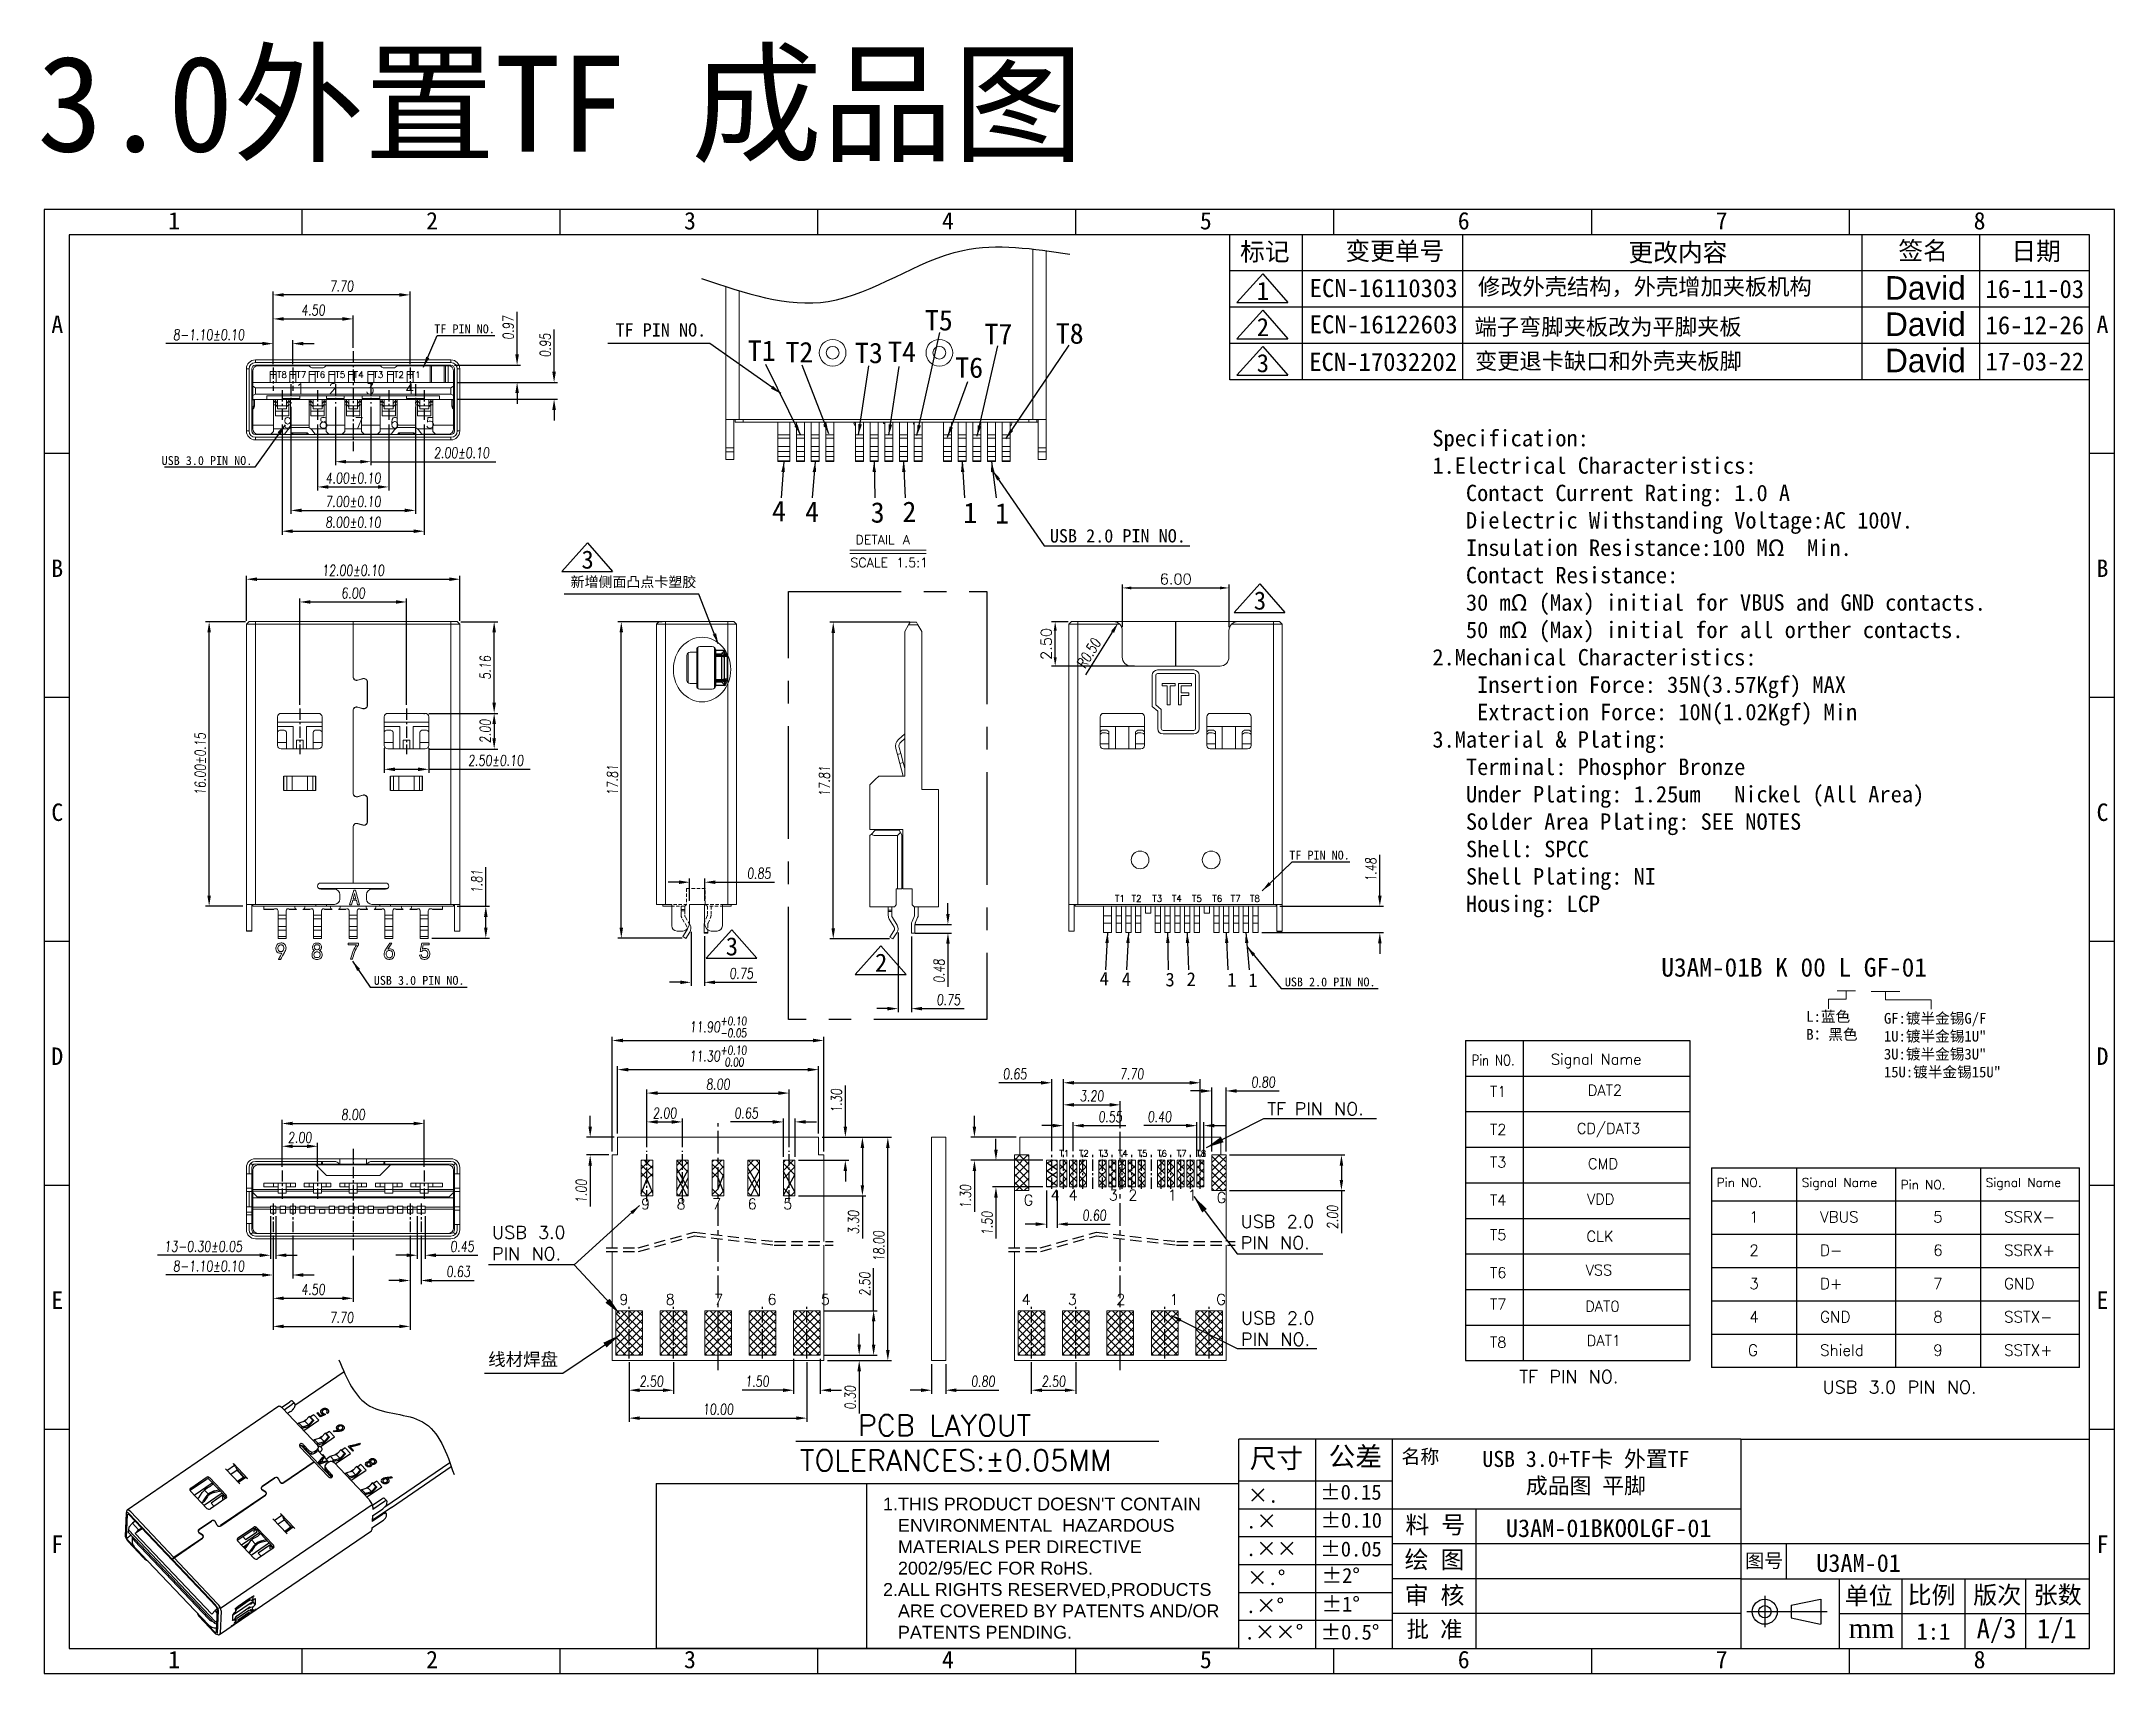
# Model space of a CAD drawing. Header units: millimetres. Extents: x 2027 to 2143, y 133 to 225.
import ezdxf

# ---------------------------------------------------------------- set-up
doc = ezdxf.new("R2010")
doc.units = ezdxf.units.MM
for name, pattern in [('CENTER', [10.16, 6.35, -1.27, 1.27, -1.27]), ('CENTER2', [28.575, 19.05, -3.175, 3.175, -3.175]), ('HIDDEN', [9.525, 6.35, -3.175])]:
    doc.linetypes.add(name, pattern=pattern)
for name, color, linetype in [('CEN', 1, 'CENTER'), ('DIM', 4, 'Continuous'), ('SHELL', 255, 'Continuous'), ('图层3', 7, 'Continuous')]:
    doc.layers.add(name, color=color, linetype=linetype)
doc.layers.add('dimen', color=3, linetype='Continuous', lineweight=13)
doc.layers.add('標注線DIMENSIONS', color=3, linetype='Continuous', lineweight=9)
doc.styles.add('2222', font='romans.shx', dxfattribs={"width": 0.75, "oblique": 5})
doc.styles.add('BH', font='romans.shx')
doc.styles.add('ROMANS', font='txt.shx', dxfattribs={"height": 0.6})
doc.styles.get("Standard").update_dxf_attribs({"font": 'romans.shx', "height": 0.6})
doc.styles.add('style2', font='txt.shx')
doc.dimstyles.new('1-1', dxfattribs={"dimscale": 4, "dimtxt": 0.15, "dimasz": 0.15, "dimexe": 0.05, "dimexo": 0.05, "dimgap": 0.05, "dimtad": 1, "dimzin": 0, "dimdsep": 46, "dimtxsty": '2222', "dimcen": 0.09, "dimclrd": 3, "dimclre": 3, "dimclrt": 256, "dimadec": 0, "dimazin": 0, "dimtp": 0.1, "dimtm": 0.1, "dimtfac": 1, "dimtofl": 0, "dimtmove": 0, "dimatfit": 3, "dimfxl": 0, "dimtolj": 1, "dimtzin": 0, "dimarcsym": 0})
doc.dimstyles.new('两位 ISO-25', dxfattribs={"dimtxt": 0.5, "dimasz": 0.5, "dimexe": 0.2, "dimexo": 0.2, "dimgap": 0.2, "dimtad": 1, "dimzin": 0, "dimdsep": 46, "dimtxsty": 'ROMANS', "dimcen": 0.09, "dimclrd": 3, "dimclre": 3, "dimazin": 0, "dimtfac": 1, "dimtofl": 0, "dimtmove": 0, "dimatfit": 3, "dimfxl": 0, "dimtolj": 1, "dimtzin": 0, "dimarcsym": 0})
doc.dimstyles.new('标准', dxfattribs={"dimtxt": 1.5, "dimasz": 1.5, "dimexe": 0.375, "dimexo": 0.375, "dimgap": 0.5, "dimtad": 1, "dimzin": 0, "dimdsep": 46, "dimtxsty": 'ROMANS', "dimcen": 0.5, "dimclrd": 3, "dimclre": 3, "dimclrt": 3, "dimadec": 0, "dimazin": 0, "dimtfac": 1, "dimtmove": 0, "dimatfit": 3, "dimfxl": 0, "dimtzin": 0, "dimlwd": -1, "dimarcsym": 0})

msp = doc.modelspace()

# ---------------------------------------------------------------- texts
at = {"color": 3, "attachment_point": 5}
for s, insert, char_height, width in [('{\\fSimSun|b1|i0|c134|p2;3.0外置TF \\fSimSun|b0|i0|c134|p2;\\C1;成品图\\fSimSun|b1|i0|c134|p2;\\C3; }', (2055.729, 220.888), 5.4, 105.15989), ('{\\fSimSun|b1|i0|c134|p2;USB 3.0+TF卡 外置TF \\P\\fSimSun|b0|i0|c134|p2;\\C1;成品图 平脚\\fSimSun|b1|i0|c134|p2;\\C3; }', (2113.388, 144.182), 0.9, 17.52665)]:
    msp.add_mtext(s, dxfattribs=dict(at, insert=insert, char_height=char_height, width=width))
at = {"color": 7}
for s, insert, char_height, width, attachment_point in [('{\\fFangSong_GB2312|b0|i0|c134|p49;1}', (2033.658, 215.112), 0.9801, 10.61658, 1), ('{\\fFangSong_GB2312|b0|i0|c134|p49;2}', (2048.163, 215.112), 0.9801, 10.61658, 1), ('{\\fFangSong_GB2312|b0|i0|c134|p49;3}', (2062.669, 215.112), 0.9801, 10.61658, 1), ('{\\fFangSong_GB2312|b0|i0|c134|p49;4}', (2077.174, 215.112), 0.9801, 10.61658, 1), ('{\\fFangSong_GB2312|b0|i0|c134|p49;5}', (2091.68, 215.112), 0.9801, 10.61658, 1), ('{\\fFangSong_GB2312|b0|i0|c134|p49;6}', (2106.185, 215.112), 0.9801, 10.61658, 1), ('{\\fFangSong_GB2312|b0|i0|c134|p49;7}', (2120.691, 215.112), 0.9801, 10.61658, 1), ('{\\fFangSong_GB2312|b0|i0|c134|p49;8}', (2135.196, 215.112), 0.9801, 10.61658, 1), ('{\\fSimSun|b0|i0|c134|p2;标记}', (2095.333, 212.831), 1.0193, 5.34888, 5), ('{\\fSimSun|b0|i0|c134|p2;变更单号}', (2102.646, 212.862), 1.0193, 9.08677, 5), ('{\\fSimSun|b0|i0|c134|p2;更改内容}', (2118.567, 212.782), 1.0193, 9.08677, 5), ('{\\fSimSun|b0|i0|c134|p2;签名}', (2132.351, 212.879), 1.0193, 9.08677, 5), ('{\\fSimSun|b0|i0|c134|p2;日期}', (2138.708, 212.853), 1.0193, 5.34888, 5), ('{\\fSimSun|b0|i0|c134|p2;1}', (2095.221, 210.682), 1.0193, 1.05183, 5), ('{\\fSimSun|b0|i0|c134|p2;ECN-16110303}', (2102.016, 210.824), 1.0193, 10.34699, 5), ('{\\fSimSun|b0|i0|c134|p2;修改外壳结构，外壳增加夹板机构}', (2116.704, 210.845), 0.91737, 23.45895, 5), ('{\\fCommercialScript BT|b0|i0|c0|p66;David}', (2132.481, 210.832), 1.3251, 11.8128, 5), ('{\\fSimSun|b0|i0|c134|p2;16-11-03}', (2138.636, 210.778), 1.0193, 5.34888, 5), ('{\\fFangSong_GB2312|b0|i0|c134|p49;A}', (2027.085, 209.289), 0.9801, 10.61658, 1), ('{\\fSimSun|b0|i0|c134|p2;2}', (2095.221, 208.644), 1.0193, 1.05183, 5), ('{\\fSimSun|b0|i0|c134|p2;ECN-16122603}', (2102.016, 208.785), 1.0193, 10.34699, 5), ('{\\fSimSun|b0|i0|c134|p2;端子弯脚夹板改为平脚夹板}', (2114.636, 208.603), 0.91737, 23.45895, 5), ('{\\fCommercialScript BT|b0|i0|c0|p66;David}', (2132.481, 208.793), 1.3251, 11.8128, 5), ('{\\fSimSun|b0|i0|c134|p2;16-12-26}', (2138.636, 208.739), 1.0193, 5.34888, 5), ('{\\fFangSong_GB2312|b0|i0|c134|p49;A}', (2142.11, 209.289), 0.9801, 10.61658, 1), ('{\\fSimSun|b0|i0|c134|p2;3}', (2095.221, 206.605), 1.0193, 1.05183, 5), ('{\\fSimSun|b0|i0|c134|p2;ECN-17032202}', (2101.988, 206.676), 1.0193, 10.34699, 5), ('{\\fSimSun|b0|i0|c134|p2;变更退卡缺口和外壳夹板脚}', (2114.658, 206.676), 0.91737, 23.45895, 5), ('{\\fCommercialScript BT|b0|i0|c0|p66;David}', (2132.481, 206.754), 1.3251, 11.8128, 5), ('{\\fSimSun|b0|i0|c134|p2;17-03-22}', (2138.636, 206.7), 1.0193, 5.34888, 5), ('{\\fSimSun|b0|i0|c134|p2;3}', (2057.244, 195.558), 1.0193, 1.05183, 5), ('{\\fFangSong_GB2312|b0|i0|c134|p49;B}', (2027.085, 195.567), 0.9801, 10.61658, 1), ('{\\fFangSong_GB2312|b0|i0|c134|p49;B}', (2142.11, 195.567), 0.9801, 10.61658, 1), ('{\\fSimSun|b0|i0|c134|p2;3}', (2095.06, 193.254), 1.0193, 1.05183, 5), ('{\\fFangSong_GB2312|b0|i0|c134|p49;C}', (2027.085, 181.846), 0.9801, 10.61658, 1), ('{\\fFangSong_GB2312|b0|i0|c134|p49;C}', (2142.11, 181.846), 0.9801, 10.61658, 1), ('{\\fSimSun|b0|i0|c134|p2;3}', (2065.36, 173.805), 1.0193, 1.05183, 5), ('{\\fSimSun|b0|i0|c134|p2;2}', (2073.753, 172.895), 1.0193, 1.05183, 5), ('{\\fFangSong_GB2312|b0|i0|c134|p49;D}', (2027.085, 168.125), 0.9801, 10.61658, 1), ('{\\fFangSong_GB2312|b0|i0|c134|p49;D}', (2142.11, 168.125), 0.9801, 10.61658, 1), ('{\\fFangSong_GB2312|b0|i0|c134|p49;E}', (2027.085, 154.403), 0.9801, 10.61658, 1), ('{\\fFangSong_GB2312|b0|i0|c134|p49;E}', (2142.11, 154.403), 0.9801, 10.61658, 1), ('{\\fSimSun|b0|i0|c134|p2;公差}', (2098.922, 145.67), 1.09771, 22.27883, 1), ('{\\fSimSun|b0|i0|c134|p2;尺寸}', (2094.487, 145.574), 1.09771, 22.27883, 1), ('{\\fSimSun|b0|i0|c134|p2;名称}', (2104.08, 145.077), 0.78408, 5.2076, 5), ('{\\fSimSun|b0|i0|c134|p2;料 号}', (2104.92, 141.227), 0.98794, 6.35105, 5), ('{\\fFangSong_GB2312|b0|i0|c134|p49;F}', (2027.085, 140.682), 0.9801, 10.61658, 1), ('{\\fSimSun|b0|i0|c134|p2;绘 图}', (2104.876, 139.27), 0.98794, 6.35105, 5), ('{\\fFangSong_GB2312|b0|i0|c134|p49;F}', (2142.11, 140.682), 0.9801, 10.61658, 1), ('{\\fSimSun|b0|i0|c134|p2;图号}', (2123.416, 139.22), 0.78408, 9.69355, 5), ('{\\fSimSun|b0|i0|c134|p2;审 核}', (2104.876, 137.267), 0.98794, 6.35105, 5), ('{\\fSimSun|b0|i0|c134|p2;单位}', (2129.294, 137.238), 0.99202, 5.95901, 5), ('{\\fSimSun|b0|i0|c134|p2;比例}', (2132.83, 137.284), 0.99202, 5.95901, 5), ('{\\fSimSun|b0|i0|c134|p2;版次}', (2136.524, 137.277), 0.99202, 5.95901, 5), ('{\\fSimSun|b0|i0|c134|p2;张数}', (2139.92, 137.283), 0.99202, 5.95901, 5), ('{\\fSimSun|b0|i0|c134|p2;\\H0.9333x;批 准}', (2104.876, 135.357), 0.98794, 6.35105, 5), ('{\\fTimes New Roman|b0|i0|c0|p18;mm}', (2129.454, 135.457), 1.09771, 3.34635, 5), ('{\\fSimSun|b0|i0|c134|p2;1:1}', (2132.932, 135.275), 0.93002, 3.96892, 5), ('{\\fSimSun|b0|i0|c134|p2;A/3}', (2136.486, 135.318), 1.09771, 7.05672, 5), ('{\\fSimSun|b0|i0|c134|p2;1/1}', (2139.87, 135.318), 1.09771, 7.05672, 5), ('{\\fFangSong_GB2312|b0|i0|c134|p49;1}', (2033.658, 134.195), 0.9801, 10.61658, 1), ('{\\fFangSong_GB2312|b0|i0|c134|p49;2}', (2048.163, 134.195), 0.9801, 10.61658, 1), ('{\\fFangSong_GB2312|b0|i0|c134|p49;3}', (2062.669, 134.195), 0.9801, 10.61658, 1), ('{\\fFangSong_GB2312|b0|i0|c134|p49;4}', (2077.174, 134.195), 0.9801, 10.61658, 1), ('{\\fFangSong_GB2312|b0|i0|c134|p49;5}', (2091.68, 134.195), 0.9801, 10.61658, 1), ('{\\fFangSong_GB2312|b0|i0|c134|p49;6}', (2106.185, 134.195), 0.9801, 10.61658, 1), ('{\\fFangSong_GB2312|b0|i0|c134|p49;7}', (2120.691, 134.195), 0.9801, 10.61658, 1), ('{\\fFangSong_GB2312|b0|i0|c134|p49;8}', (2135.196, 134.195), 0.9801, 10.61658, 1)]:
    msp.add_mtext(s, dxfattribs=dict(at, insert=insert, char_height=char_height, width=width, attachment_point=attachment_point))
at = {"ltscale": 0.01, "attachment_point": 1, "style": 'ROMANS'}
for s, insert, char_height, width in [('{\\fSimSun|b0|i0|c134|p2;\\C1;TF PIN NO.}', (2048.626, 208.788), 0.5, 35.93496), ('{\\fSimSun|b0|i0|c134|p2;\\C1;TF PIN NO.}', (2058.814, 208.858), 0.75, 53.90244), ('{\\fSimSun|b0|i0|c0|p2;T5}', (2076.216, 209.603), 1.152, 53.90244), ('{\\fSimSun|b0|i0|c0|p2;T7}', (2079.563, 208.828), 1.152, 53.90244), ('{\\fSimSun|b0|i0|c0|p2;T8}', (2083.576, 208.856), 1.152, 53.90244), ('{\\fSimSun|b0|i0|c0|p2;T\\fSimSun|b0|i0|c134|p2;1}', (2066.254, 207.891), 1.152, 53.90244), ('{\\fSimSun|b0|i0|c0|p2;T2}', (2068.373, 207.808), 1.152, 53.90244), ('{\\fSimSun|b0|i0|c0|p2;T3}', (2072.282, 207.763), 1.152, 53.90244), ('{\\fSimSun|b0|i0|c0|p2;T4}', (2074.142, 207.828), 1.152, 53.90244), ('{\\fSimSun|b0|i0|c0|p2;T6}', (2077.922, 206.939), 1.152, 53.90244), ('{\\fSimSun|b0|i0|c134|p2;\\C1;USB 3.0 PIN NO.}', (2033.286, 201.383), 0.5, 35.93496), ('{\\fSimSun|b0|i0|c134|p2;4}', (2067.613, 198.874), 1.152, 53.90244), ('{\\fSimSun|b0|i0|c134|p2;4}', (2069.477, 198.83), 1.152, 53.90244), ('{\\fSimSun|b0|i0|c134|p2;3}', (2073.166, 198.793), 1.152, 53.90244), ('{\\fSimSun|b0|i0|c134|p2;2}', (2074.95, 198.832), 1.152, 53.90244), ('{\\fSimSun|b0|i0|c0|p2;1}', (2078.371, 198.771), 1.152, 53.90244), ('{\\fSimSun|b0|i0|c0|p2;1}', (2080.163, 198.743), 1.152, 53.90244), ('{\\fSimSun|b0|i0|c134|p2;\\C1;USB 2.0 PIN NO.}', (2083.239, 197.276), 0.75, 53.90244), ('{\\fSimSun|b0|i0|c134|p2;新增侧面凸点卡塑胶}', (2056.285, 194.597), 0.576, 26.95122), ('{\\fSimSun|b0|i0|c134|p2;\\C1;TF PIN NO.}', (2096.709, 179.197), 0.5, 35.93496), ('{\\fSimSun|b0|i0|c134|p2;\\C1;USB 3.0 PIN NO.}', (2045.22, 172.15), 0.5, 35.93496), ('{\\fSimSun|b0|i0|c134|p2;4}', (2086.04, 172.383), 0.768, 35.93496), ('{\\fSimSun|b0|i0|c134|p2;4}', (2087.282, 172.354), 0.768, 35.93496), ('{\\fSimSun|b0|i0|c134|p2;3}', (2089.742, 172.329), 0.768, 35.93496), ('{\\fSimSun|b0|i0|c134|p2;2}', (2090.931, 172.355), 0.768, 35.93496), ('{\\fSimSun|b0|i0|c0|p2;1}', (2093.212, 172.314), 0.768, 35.93496), ('{\\fSimSun|b0|i0|c0|p2;1}', (2094.407, 172.295), 0.768, 35.93496), ('{\\fSimSun|b0|i0|c134|p2;\\C1;USB 2.0 PIN NO.}', (2096.457, 172.061), 0.5, 35.93496)]:
    msp.add_mtext(s, dxfattribs=dict(at, insert=insert, char_height=char_height, width=width))
at = {"color": 0, "insert": (2104.757, 202.856), "char_height": 0.924, "width": 44.8623, "attachment_point": 1}
msp.add_mtext('{\\fsimsun|b0|i0|c134|p2;Specification:\\P1.Electrical Characteristics:\\P   Contact Current Rating: 1.0 A\\P   Dielectric Withstanding Voltage:AC 100V.\\P   Insulation Resistance:100 MΩ  Min.\\P   Contact Resistance:\\P   30 mΩ (Max) initial for VBUS and GND contacts.\\P   50 mΩ (Max) initial for all orther contacts.\\P2.Mechanical Characteristics: \\P    Insertion Force: 35N(3.57Kgf) MAX\\P    Extraction Force: 10N(1.02Kgf) Min\\P3.Material & Plating:\\P   Terminal: Phosphor Bronze \\P   Under Plating: 1.25um   Nickel (All Area)\\P   Solder Area Plating: SEE NOTES\\P   Shell: SPCC\\P   Shell Plating: NI\\P   Housing: LCP  }', dxfattribs=at)
at = {"color": 0, "lineweight": 9, "attachment_point": 1, "style": 'style2'}
for s, insert, char_height, width in [('{\\fSimSun|b0|i0|c134|p2;\\C256;U3AM-01B K 00 L GF-01}', (2117.63, 173.156), 1.04607, 22.658), ('{\\fSimSun|b0|i0|c0|p2;L:蓝色\\PB\\fSimSun|b0|i0|c134|p2;：黑色', (2125.785, 170.172), 0.60379, 4.78123), ('{\\fSimSun|b0|i0|c134|p2;GF:镀半金锡G/F\\P\\fSimSun|b0|i0|c0|p2;1U:\\fSimSun|b0|i0|c134|p2;镀半金锡\\fSimSun|b0|i0|c0|p2;1U"\\P3U:\\fSimSun|b0|i0|c134|p2;镀半金锡\\fSimSun|b0|i0|c0|p2;3U" \\P15U:\\fSimSun|b0|i0|c134|p2;镀半金锡\\fSimSun|b0|i0|c0|p2;15U"}', (2130.151, 170.068), 0.60379, 15.90751)]:
    msp.add_mtext(s, dxfattribs=dict(at, insert=insert, char_height=char_height, width=width))
at = {"color": 7, "linetype": 'ByBlock', "char_height": 0.84681, "width": 6.787, "attachment_point": 1}
for s, insert in [('{\\fSimSun|b0|i0|c134|p2;±0.15}', (2098.443, 143.54)), ('{\\fSimSun|b0|i0|c134|p2;×.}', (2094.364, 143.371)), ('{\\fSimSun|b0|i0|c134|p2;.×}', (2094.281, 141.923)), ('{\\fSimSun|b0|i0|c134|p2;±0.10}', (2098.463, 141.961)), ('{\\fSimSun|b0|i0|c134|p2;.××}', (2094.27, 140.368)), ('{\\fSimSun|b0|i0|c134|p2;±0.05}', (2098.451, 140.344)), ('{\\fSimSun|b0|i0|c134|p2;×.°}', (2094.333, 138.737)), ('{\\fSimSun|b0|i0|c134|p2;±2°}', (2098.526, 138.854)), ('{\\fSimSun|b0|i0|c134|p2;.×°}', (2094.259, 137.162)), ('{\\fSimSun|b0|i0|c134|p2;±1°}', (2098.527, 137.245)), ('{\\fSimSun|b0|i0|c134|p2;.××°}', (2094.187, 135.677)), ('{\\fSimSun|b0|i0|c134|p2;±0.5°}', (2098.469, 135.669))]:
    msp.add_mtext(s, dxfattribs=dict(at, insert=insert))
at = {"char_height": 1, "width": 12.20172, "attachment_point": 1}
for s, insert in [('{\\fSimSun|b0|i0|c134|p2;U3AM-01BKOOLGF-01}', (2108.89, 141.593)), ('{\\fSimSun|b0|i0|c134|p2;U3AM-01}', (2126.344, 139.633))]:
    msp.add_mtext(s, dxfattribs=dict(at, insert=insert))
at = {"layer": 'DIM', "color": 1, "lineweight": -3, "char_height": 0.36}
for s, insert, attachment_point in [('T8', (2040.338, 206.145), 3), ('T7', (2041.422, 206.145), 3), ('T6', (2042.484, 206.145), 3), ('T5', (2043.62, 206.145), 3), ('T4', (2044.647, 206.145), 3), ('T3', (2045.757, 206.145), 3), ('T2', (2046.916, 206.145), 3), ('T1', (2047.855, 206.145), 3), ('T1', (2086.902, 176.683), 1), ('T2', (2087.842, 176.683), 1), ('T3', (2089.001, 176.683), 1), ('T4', (2090.111, 176.683), 1), ('T5', (2091.236, 176.683), 1), ('T6', (2092.381, 176.683), 1), ('T7', (2093.414, 176.683), 1), ('T8', (2094.498, 176.683), 1), ('T1', (2083.776, 162.345), 1), ('T2', (2084.876, 162.345), 1), ('T3', (2085.976, 162.345), 1), ('T4', (2087.076, 162.345), 1), ('T5', (2088.176, 162.345), 1), ('T6', (2089.276, 162.345), 1), ('T7', (2090.376, 162.345), 1), ('T8', (2091.476, 162.345), 1)]:
    msp.add_mtext(s, dxfattribs=dict(at, insert=insert, attachment_point=attachment_point))
at = {"layer": 'DIM', "color": 6, "lineweight": -3, "char_height": 0.6}
for s, insert, attachment_point in [('1', (2040.826, 205.476), 1), ('2', (2042.679, 205.476), 1), ('3', (2044.751, 205.476), 1), ('4', (2046.98, 205.476), 1), ('9', (2040.134, 203.557), 1), ('8', (2042.134, 203.557), 1), ('7', (2044.134, 203.557), 1), ('6', (2046.134, 203.557), 1), ('5', (2048.134, 203.557), 1), ('G', (2081.768, 159.845), 1), ('4', (2083.273, 160.125), 1), ('4', (2084.297, 160.125), 1), ('3', (2086.553, 160.125), 1), ('2', (2087.655, 160.125), 1), ('1', (2089.877, 160.125), 1), ('1', (2090.994, 160.125), 1), ('G', (2092.622, 159.985), 1), ('9', (2060.761, 159.626), 3), ('8', (2062.761, 159.626), 3), ('7', (2064.761, 159.626), 3), ('6', (2066.761, 159.626), 3), ('5', (2068.761, 159.626), 3), ('9', (2059.029, 154.259), 1), ('8', (2061.635, 154.259), 1), ('7', (2064.357, 154.259), 1), ('6', (2067.357, 154.259), 1), ('5', (2070.357, 154.259), 1), ('4', (2081.65, 154.259), 1), ('3', (2084.255, 154.259), 1), ('2', (2086.977, 154.259), 1), ('1', (2089.977, 154.259), 1), ('G', (2092.6, 154.259), 1)]:
    msp.add_mtext(s, dxfattribs=dict(at, insert=insert, attachment_point=attachment_point))
at = {"layer": 'DIM', "char_height": 0.6, "attachment_point": 1}
for s, insert, width in [('{\\W0.8;\\C3;Pin NO.}', (2106.959, 167.712), 7.36248), ('{\\C3;Signal Name}', (2111.421, 167.764), 10.45238), ('DAT2', (2113.496, 166.019), 7.36248), ('CD/DAT3', (2112.878, 163.874), 7.36248), ('CMD', (2113.502, 161.885), 7.36248), ('VDD', (2113.448, 159.896), 7.36248), ('CLK', (2113.422, 157.807), 7.36248), ('VSS', (2113.374, 155.911), 7.36248), ('DAT0', (2113.352, 153.876), 7.36248), ('DAT1', (2113.436, 151.944), 7.36248)]:
    msp.add_mtext(s, dxfattribs=dict(at, insert=insert, width=width))
at = {"layer": 'DIM', "color": 1, "char_height": 0.6, "width": 7.36248, "attachment_point": 1}
for s, insert in [('T1', (2107.994, 165.948)), ('T2', (2107.994, 163.816)), ('T3', (2107.994, 161.978)), ('T4', (2107.994, 159.839)), ('T5', (2107.994, 157.891)), ('T6', (2107.994, 155.759)), ('T7', (2107.994, 153.994)), ('T8', (2107.994, 151.851))]:
    msp.add_mtext(s, dxfattribs=dict(at, insert=insert))
at = {"layer": 'DIM', "color": 6, "lineweight": -3, "char_height": 0.72, "style": 'ROMANS'}
for s, insert, attachment_point in [('TF{\\fSimSun|b0|i0|c134|p2; }PIN NO.', (2095.473, 165.036), 1), ('USB 2.0 \\PPIN NO.', (2093.976, 158.699), 1), ('USB 3.0 \\PPIN NO.', (2051.874, 158.085), 1), ('USB 2.0 \\PPIN NO.', (2093.99, 153.271), 1), ('{\\fSimSun|b0|i0|c134|p2;线材焊盘}', (2051.653, 150.945), 1), ('TF PIN NO.', (2109.643, 149.973), 1), ('USB 3.0 PIN NO.', (2135.357, 149.381), 3)]:
    msp.add_mtext(s, dxfattribs=dict(at, insert=insert, attachment_point=attachment_point))
at = {"layer": 'dimen', "color": 0, "insert": (2068.383, 147.475), "char_height": 1.176, "width": 54.48649, "attachment_point": 1}
msp.add_mtext('{\\H1.007x;     PCB LAYOUT\\P TOLERANCES:%%p0.05MM}', dxfattribs=at)
at = {"layer": 'SHELL', "color": 3, "attachment_point": 1}
for s, insert, char_height, width in [('Pin NO.', (2120.744, 160.78), 0.4996, 7.05792), ('Signal Name', (2125.53, 160.78), 0.49958, 7.05792), ('Pin NO.', (2131.088, 160.656), 0.4996, 7.05792), ('Signal Name', (2135.874, 160.78), 0.49958, 7.05792), ('VBUS', (2126.56, 158.907), 0.6245, 8.8224), ('SSRX-', (2136.904, 158.907), 0.6245, 8.8224), ('D-', (2126.56, 157.034), 0.6245, 8.8224), ('SSRX+', (2136.904, 157.034), 0.6245, 8.8224), ('D+', (2126.56, 155.16), 0.6245, 8.8224), ('GND', (2136.904, 155.16), 0.6245, 8.8224), ('GND', (2126.56, 153.287), 0.6245, 8.8224), ('SSTX-', (2136.904, 153.287), 0.6245, 8.8224), ('Shield', (2126.56, 151.413), 0.6245, 8.8224), ('SSTX+', (2136.904, 151.413), 0.6245, 8.8224)]:
    msp.add_mtext(s, dxfattribs=dict(at, insert=insert, char_height=char_height, width=width))
at = {"layer": 'SHELL', "color": 6, "char_height": 0.624, "width": 1.53949, "attachment_point": 1}
for s, insert in [('1', (2122.579, 158.907)), ('5', (2132.923, 158.907)), ('2', (2122.579, 157.034)), ('6', (2132.923, 157.034)), ('3', (2122.579, 155.16)), ('7', (2132.923, 155.16)), ('4', (2122.579, 153.287)), ('8', (2132.923, 153.287)), ('G', (2122.502, 151.413)), ('9', (2132.923, 151.413))]:
    msp.add_mtext(s, dxfattribs=dict(at, insert=insert))
at = {"layer": '图层3', "color": 7, "insert": (2073.861, 142.811), "char_height": 0.51495, "attachment_point": 1, "style": 'BH'}
msp.add_mtext("{\\fArial|b0|i0|c0|p34;\\H1.4x;1.THIS PRODUCT DOESN'T CONTAIN \\P   ENVIRONMENTAL  HAZARDOUS \\P   MATERIALS PER DIRECTIVE\\P   2002/95/EC FOR RoHS.\\P2.ALL RIGHTS RESERVED,PRODUCTS\\P   ARE COVERED BY PATENTS AND/OR\\P   PATENTS PENDING.}", dxfattribs=at)
at = {"layer": '標注線DIMENSIONS', "style": 'ROMANS'}
for s, p in [('DETAIL A', (2072.308, 196.426)), ('SCALE 1.5:1', (2072.025, 195.138))]:
    msp.add_text(s, height=0.52, dxfattribs=at).set_placement(p)

# ---------------------------------------------------------------- blocks, each defined once
blk = doc.blocks.new('*D175')
at = {"color": 3, "lineweight": -2, "ltscale": 0.01}
for p, q in [((2038.06, 192.12), (2038.06, 194.66)), ((2038.66, 194.46), (2049.46, 194.46)), ((2050.06, 192.12), (2050.06, 194.66))]:
    blk.add_line(p, q, dxfattribs=at)
at = {"color": 3, "ltscale": 0.01}
for points in [[(2038.66, 194.56), (2038.66, 194.36), (2038.06, 194.46)], [(2049.46, 194.56), (2049.46, 194.36), (2050.06, 194.46)]]:
    blk.add_solid(points, dxfattribs=at)
at = {"layer": 'Defpoints', "color": 0, "ltscale": 0.01}
for p in [(2050.06, 194.46), (2038.06, 191.92), (2050.06, 191.92)]:
    blk.add_point(p, dxfattribs=at)
at = {"ltscale": 0.01, "insert": (2044.06, 194.96), "char_height": 0.6, "attachment_point": 5, "style": '2222'}
blk.add_mtext('\\A1;12.00±0.10', dxfattribs=at)
blk = doc.blocks.new('*D176')
at = {"color": 3, "lineweight": -2, "ltscale": 0.01}
for p, q in [((2038.01, 192.07), (2035.76, 192.07)), ((2035.96, 176.67), (2035.96, 191.47)), ((2037.86, 176.07), (2035.76, 176.07))]:
    blk.add_line(p, q, dxfattribs=at)
at = {"color": 3, "ltscale": 0.01}
for points in [[(2035.86, 191.47), (2036.06, 191.47), (2035.96, 192.07)], [(2035.86, 176.67), (2036.06, 176.67), (2035.96, 176.07)]]:
    blk.add_solid(points, dxfattribs=at)
at = {"layer": 'Defpoints', "color": 0, "ltscale": 0.01}
for p in [(2035.96, 192.07), (2038.21, 192.07), (2038.06, 176.07)]:
    blk.add_point(p, dxfattribs=at)
at = {"ltscale": 0.01, "insert": (2035.46, 184.07), "char_height": 0.6, "attachment_point": 5, "rotation": 90, "style": '2222'}
blk.add_mtext('\\A1;16.00±0.15', dxfattribs=at)
blk = doc.blocks.new('*D177')
at = {"color": 3, "lineweight": -2, "ltscale": 0.01}
for p, q in [((2050.11, 192.07), (2052.19, 192.07)), ((2051.99, 187.51), (2051.99, 191.47)), ((2048.31, 186.91), (2052.19, 186.91))]:
    blk.add_line(p, q, dxfattribs=at)
at = {"color": 3, "ltscale": 0.01}
for points in [[(2051.89, 191.47), (2052.09, 191.47), (2051.99, 192.07)], [(2051.89, 187.51), (2052.09, 187.51), (2051.99, 186.91)]]:
    blk.add_solid(points, dxfattribs=at)
at = {"layer": 'Defpoints', "color": 0, "ltscale": 0.01}
for p in [(2049.91, 192.07), (2051.99, 192.07), (2048.11, 186.91)]:
    blk.add_point(p, dxfattribs=at)
at = {"ltscale": 0.01, "insert": (2051.49, 189.49), "char_height": 0.6, "attachment_point": 5, "rotation": 90, "style": '2222'}
blk.add_mtext('\\A1;5.16', dxfattribs=at)
blk = doc.blocks.new('*D178')
at = {"color": 3, "lineweight": -2, "ltscale": 0.01}
for p, q in [((2048.31, 186.91), (2052.19, 186.91)), ((2051.99, 186.31), (2051.99, 185.51)), ((2048.31, 184.91), (2052.19, 184.91))]:
    blk.add_line(p, q, dxfattribs=at)
at = {"color": 3, "ltscale": 0.01}
for points in [[(2051.89, 186.31), (2052.09, 186.31), (2051.99, 186.91)], [(2051.89, 185.51), (2052.09, 185.51), (2051.99, 184.91)]]:
    blk.add_solid(points, dxfattribs=at)
at = {"layer": 'Defpoints', "color": 0, "ltscale": 0.01}
for p in [(2048.11, 186.91), (2048.11, 184.91), (2051.99, 184.91)]:
    blk.add_point(p, dxfattribs=at)
at = {"ltscale": 0.01, "insert": (2051.49, 185.91), "char_height": 0.6, "attachment_point": 5, "rotation": 90, "style": '2222'}
blk.add_mtext('\\A1;2.00', dxfattribs=at)
blk = doc.blocks.new('*D179')
at = {"color": 3, "lineweight": -2, "ltscale": 0.01}
for p, q in [((2041.06, 187.4), (2041.06, 193.38)), ((2041.66, 193.18), (2046.46, 193.18)), ((2047.06, 187.4), (2047.06, 193.38))]:
    blk.add_line(p, q, dxfattribs=at)
at = {"color": 3, "ltscale": 0.01}
for points in [[(2041.66, 193.28), (2041.66, 193.08), (2041.06, 193.18)], [(2046.46, 193.28), (2046.46, 193.08), (2047.06, 193.18)]]:
    blk.add_solid(points, dxfattribs=at)
at = {"layer": 'Defpoints', "color": 0, "ltscale": 0.01}
for p in [(2047.06, 193.18), (2041.06, 187.2), (2047.06, 187.2)]:
    blk.add_point(p, dxfattribs=at)
at = {"ltscale": 0.01, "insert": (2044.06, 193.68), "char_height": 0.6, "attachment_point": 5, "style": '2222'}
blk.add_mtext('\\A1;6.00', dxfattribs=at)
blk = doc.blocks.new('*D180')
at = {"color": 3, "lineweight": -2, "ltscale": 0.01}
for p, q in [((2045.81, 184.96), (2045.81, 183.57)), ((2048.31, 184.96), (2048.31, 183.57)), ((2046.41, 183.77), (2047.71, 183.77)), ((2048.31, 183.77), (2054.01, 183.77))]:
    blk.add_line(p, q, dxfattribs=at)
at = {"color": 3, "ltscale": 0.01}
for points in [[(2046.41, 183.87), (2046.41, 183.67), (2045.81, 183.77)], [(2047.71, 183.87), (2047.71, 183.67), (2048.31, 183.77)]]:
    blk.add_solid(points, dxfattribs=at)
at = {"layer": 'Defpoints', "color": 0, "ltscale": 0.01}
for p in [(2045.81, 185.16), (2048.31, 185.16), (2048.31, 183.77)]:
    blk.add_point(p, dxfattribs=at)
at = {"ltscale": 0.01, "insert": (2052.08, 184.27), "char_height": 0.6, "attachment_point": 5, "style": '2222'}
blk.add_mtext('\\A1;2.50±0.10', dxfattribs=at)
blk = doc.blocks.new('*D181')
at = {"color": 3, "lineweight": -2}
for p, q in [((2084.27, 192.07), (2083.34, 192.07)), ((2083.54, 190.07), (2083.54, 191.57)), ((2088.01, 189.57), (2083.34, 189.57))]:
    blk.add_line(p, q, dxfattribs=at)
at = {"color": 3}
for points in [[(2083.46, 191.57), (2083.63, 191.57), (2083.54, 192.07)], [(2083.46, 190.07), (2083.63, 190.07), (2083.54, 189.57)]]:
    blk.add_solid(points, dxfattribs=at)
at = {"layer": 'Defpoints', "color": 0}
for p in [(2083.54, 192.07), (2084.47, 192.07), (2088.21, 189.57)]:
    blk.add_point(p, dxfattribs=at)
at = {"color": 0, "insert": (2083.04, 190.82), "char_height": 0.6, "attachment_point": 5, "rotation": 90, "style": 'ROMANS'}
blk.add_mtext('\\A1;2.50', dxfattribs=at)
blk = doc.blocks.new('*D182')
at = {"color": 3, "lineweight": -2}
for p, q in [((2087.32, 191.77), (2087.32, 194.17)), ((2087.82, 193.97), (2092.82, 193.97)), ((2093.32, 191.77), (2093.32, 194.17))]:
    blk.add_line(p, q, dxfattribs=at)
at = {"color": 3}
for points in [[(2087.82, 194.05), (2087.82, 193.89), (2087.32, 193.97)], [(2092.82, 194.05), (2092.82, 193.89), (2093.32, 193.97)]]:
    blk.add_solid(points, dxfattribs=at)
at = {"layer": 'Defpoints', "color": 0}
for p in [(2093.32, 193.97), (2087.32, 191.57), (2093.32, 191.57)]:
    blk.add_point(p, dxfattribs=at)
at = {"color": 0, "insert": (2090.32, 194.47), "char_height": 0.6, "attachment_point": 5, "style": 'ROMANS'}
blk.add_mtext('\\A1;6.00', dxfattribs=at)
blk = doc.blocks.new('*D183')
at = {"color": 3, "lineweight": -2, "ltscale": 0.01}
for p, q in [((2042.06, 203.17), (2042.06, 199.45)), ((2046.06, 203.17), (2046.06, 199.45)), ((2042.66, 199.65), (2045.46, 199.65))]:
    blk.add_line(p, q, dxfattribs=at)
at = {"color": 3, "ltscale": 0.01}
for points in [[(2042.66, 199.75), (2042.66, 199.55), (2042.06, 199.65)], [(2045.46, 199.75), (2045.46, 199.55), (2046.06, 199.65)]]:
    blk.add_solid(points, dxfattribs=at)
at = {"layer": 'Defpoints', "color": 0, "ltscale": 0.01}
for p in [(2042.06, 203.37), (2046.06, 203.37), (2046.06, 199.65)]:
    blk.add_point(p, dxfattribs=at)
at = {"ltscale": 0.01, "insert": (2044.06, 200.15), "char_height": 0.6, "attachment_point": 5, "style": '2222'}
blk.add_mtext('\\A1;4.00±0.10', dxfattribs=at)
blk = doc.blocks.new('*D184')
at = {"color": 3, "lineweight": -2, "ltscale": 0.01}
for p, q in [((2040.06, 203.17), (2040.06, 196.96)), ((2048.06, 203.17), (2048.06, 196.96)), ((2040.66, 197.16), (2047.46, 197.16))]:
    blk.add_line(p, q, dxfattribs=at)
at = {"color": 3, "ltscale": 0.01}
for points in [[(2040.66, 197.26), (2040.66, 197.06), (2040.06, 197.16)], [(2047.46, 197.26), (2047.46, 197.06), (2048.06, 197.16)]]:
    blk.add_solid(points, dxfattribs=at)
at = {"layer": 'Defpoints', "color": 0, "ltscale": 0.01}
for p in [(2040.06, 203.37), (2048.06, 203.37), (2048.06, 197.16)]:
    blk.add_point(p, dxfattribs=at)
at = {"ltscale": 0.01, "insert": (2044.06, 197.66), "char_height": 0.6, "attachment_point": 5, "style": '2222'}
blk.add_mtext('\\A1;8.00±0.10', dxfattribs=at)
blk = doc.blocks.new('*D185')
at = {"color": 3, "lineweight": -2, "ltscale": 0.01}
for p, q in [((2043.06, 204.15), (2043.06, 200.87)), ((2045.06, 204.15), (2045.06, 200.87)), ((2043.66, 201.07), (2044.46, 201.07)), ((2045.06, 201.07), (2052.09, 201.07))]:
    blk.add_line(p, q, dxfattribs=at)
at = {"color": 3, "ltscale": 0.01}
for points in [[(2043.66, 201.17), (2043.66, 200.97), (2043.06, 201.07)], [(2044.46, 201.17), (2044.46, 200.97), (2045.06, 201.07)]]:
    blk.add_solid(points, dxfattribs=at)
at = {"layer": 'Defpoints', "color": 0, "ltscale": 0.01}
for p in [(2043.06, 204.35), (2045.06, 204.35), (2045.06, 201.07)]:
    blk.add_point(p, dxfattribs=at)
at = {"ltscale": 0.01, "insert": (2050.16, 201.57), "char_height": 0.6, "attachment_point": 5, "style": '2222'}
blk.add_mtext('\\A1;2.00±0.10', dxfattribs=at)
blk = doc.blocks.new('*D186')
at = {"color": 3, "lineweight": -2, "ltscale": 0.01}
for p, q in [((2040.56, 204.15), (2040.56, 198.13)), ((2047.56, 204.15), (2047.56, 198.13)), ((2041.16, 198.33), (2046.96, 198.33))]:
    blk.add_line(p, q, dxfattribs=at)
at = {"color": 3, "ltscale": 0.01}
for points in [[(2041.16, 198.43), (2041.16, 198.23), (2040.56, 198.33)], [(2046.96, 198.43), (2046.96, 198.23), (2047.56, 198.33)]]:
    blk.add_solid(points, dxfattribs=at)
at = {"layer": 'Defpoints', "color": 0, "ltscale": 0.01}
for p in [(2040.56, 204.35), (2047.56, 204.35), (2047.56, 198.33)]:
    blk.add_point(p, dxfattribs=at)
at = {"ltscale": 0.01, "insert": (2044.06, 198.83), "char_height": 0.6, "attachment_point": 5, "style": '2222'}
blk.add_mtext('\\A1;7.00±0.10', dxfattribs=at)
blk = doc.blocks.new('*D187')
at = {"color": 3, "lineweight": -2, "ltscale": 0.01}
for p, q in [((2038.96, 207.71), (2033.52, 207.71)), ((2039.56, 206.56), (2039.56, 207.91)), ((2040.66, 206.56), (2040.66, 207.91)), ((2041.26, 207.71), (2041.86, 207.71))]:
    blk.add_line(p, q, dxfattribs=at)
at = {"color": 3, "ltscale": 0.01}
for points in [[(2038.96, 207.81), (2038.96, 207.61), (2039.56, 207.71)], [(2041.26, 207.81), (2041.26, 207.61), (2040.66, 207.71)]]:
    blk.add_solid(points, dxfattribs=at)
at = {"layer": 'Defpoints', "color": 0, "ltscale": 0.01}
for p in [(2040.66, 207.71), (2039.56, 206.36), (2040.66, 206.36)]:
    blk.add_point(p, dxfattribs=at)
at = {"ltscale": 0.01, "insert": (2035.94, 208.21), "char_height": 0.6, "attachment_point": 5, "style": '2222'}
blk.add_mtext('\\A1;{\\A1;8-1.10±0.10}', dxfattribs=at)
blk = doc.blocks.new('*D188')
at = {"color": 3, "lineweight": -2, "ltscale": 0.01}
for p, q in [((2039.56, 206.56), (2039.56, 209.3)), ((2040.16, 209.1), (2043.46, 209.1)), ((2044.06, 207.48), (2044.06, 209.3))]:
    blk.add_line(p, q, dxfattribs=at)
at = {"color": 3, "ltscale": 0.01}
for points in [[(2040.16, 209.2), (2040.16, 209), (2039.56, 209.1)], [(2043.46, 209.2), (2043.46, 209), (2044.06, 209.1)]]:
    blk.add_solid(points, dxfattribs=at)
at = {"layer": 'Defpoints', "color": 0, "ltscale": 0.01}
for p in [(2044.06, 209.1), (2044.06, 207.28), (2039.56, 206.36)]:
    blk.add_point(p, dxfattribs=at)
at = {"ltscale": 0.01, "insert": (2041.81, 209.6), "char_height": 0.6, "attachment_point": 5, "style": '2222'}
blk.add_mtext('\\A1;4.50', dxfattribs=at)
blk = doc.blocks.new('*D189')
at = {"color": 3, "lineweight": -2, "ltscale": 0.01}
for p, q in [((2039.56, 206.56), (2039.56, 210.65)), ((2046.66, 210.45), (2040.16, 210.45)), ((2047.26, 206.56), (2047.26, 210.65))]:
    blk.add_line(p, q, dxfattribs=at)
at = {"color": 3, "ltscale": 0.01}
for points in [[(2040.16, 210.55), (2040.16, 210.35), (2039.56, 210.45)], [(2046.66, 210.55), (2046.66, 210.35), (2047.26, 210.45)]]:
    blk.add_solid(points, dxfattribs=at)
at = {"layer": 'Defpoints', "color": 0, "ltscale": 0.01}
for p in [(2039.56, 210.45), (2039.56, 206.36), (2047.26, 206.36)]:
    blk.add_point(p, dxfattribs=at)
at = {"ltscale": 0.01, "insert": (2043.41, 210.95), "char_height": 0.6, "attachment_point": 5, "style": '2222'}
blk.add_mtext('\\A1;7.70', dxfattribs=at)
blk = doc.blocks.new('*D190')
at = {"color": 3, "lineweight": -2, "ltscale": 0.01}
for p, q in [((2055.36, 206.13), (2055.36, 208.5)), ((2049.91, 205.53), (2055.56, 205.53)), ((2049.91, 204.58), (2055.56, 204.58)), ((2055.36, 203.98), (2055.36, 203.38))]:
    blk.add_line(p, q, dxfattribs=at)
at = {"color": 3, "ltscale": 0.01}
for points in [[(2055.26, 206.13), (2055.46, 206.13), (2055.36, 205.53)], [(2055.26, 203.98), (2055.46, 203.98), (2055.36, 204.58)]]:
    blk.add_solid(points, dxfattribs=at)
at = {"layer": 'Defpoints', "color": 0, "ltscale": 0.01}
for p in [(2049.71, 205.53), (2055.36, 205.53), (2049.71, 204.58)]:
    blk.add_point(p, dxfattribs=at)
at = {"ltscale": 0.01, "insert": (2054.86, 207.61), "char_height": 0.6, "attachment_point": 5, "rotation": 90, "style": '2222'}
blk.add_mtext('\\A1;0.95', dxfattribs=at)
blk = doc.blocks.new('*D191')
at = {"color": 3, "lineweight": -2, "ltscale": 0.01}
for p, q in [((2053.28, 207.1), (2053.28, 209.5)), ((2049.76, 206.5), (2053.48, 206.5)), ((2049.91, 205.53), (2053.48, 205.53)), ((2053.28, 204.93), (2053.28, 204.33))]:
    blk.add_line(p, q, dxfattribs=at)
at = {"color": 3, "ltscale": 0.01}
for points in [[(2053.18, 207.1), (2053.38, 207.1), (2053.28, 206.5)], [(2053.18, 204.93), (2053.38, 204.93), (2053.28, 205.53)]]:
    blk.add_solid(points, dxfattribs=at)
at = {"layer": 'Defpoints', "color": 0, "ltscale": 0.01}
for p in [(2049.56, 206.5), (2053.28, 206.5), (2049.71, 205.53)]:
    blk.add_point(p, dxfattribs=at)
at = {"ltscale": 0.01, "insert": (2052.78, 208.6), "char_height": 0.6, "attachment_point": 5, "rotation": 90, "style": '2222'}
blk.add_mtext('\\A1;0.97', dxfattribs=at)
blk = doc.blocks.new('*D192')
at = {"color": 3, "lineweight": -2, "ltscale": 0.01}
for p, q in [((2039.56, 157.55), (2039.56, 153.82)), ((2044.06, 156.4), (2044.06, 153.82)), ((2040.16, 154.02), (2043.46, 154.02))]:
    blk.add_line(p, q, dxfattribs=at)
at = {"color": 3, "ltscale": 0.01}
for points in [[(2040.16, 154.12), (2040.16, 153.92), (2039.56, 154.02)], [(2043.46, 154.12), (2043.46, 153.92), (2044.06, 154.02)]]:
    blk.add_solid(points, dxfattribs=at)
at = {"layer": 'Defpoints', "color": 0, "ltscale": 0.01}
for p in [(2039.56, 157.75), (2044.06, 156.6), (2044.06, 154.02)]:
    blk.add_point(p, dxfattribs=at)
at = {"ltscale": 0.01, "insert": (2041.81, 154.52), "char_height": 0.6, "attachment_point": 5, "style": '2222'}
blk.add_mtext('\\A1;4.50', dxfattribs=at)
blk = doc.blocks.new('*D193')
at = {"color": 3, "lineweight": -2, "ltscale": 0.01}
for p, q in [((2039.56, 157.55), (2039.56, 155.13)), ((2040.66, 157.55), (2040.66, 155.13)), ((2038.96, 155.33), (2033.52, 155.33)), ((2041.26, 155.33), (2041.86, 155.33))]:
    blk.add_line(p, q, dxfattribs=at)
at = {"color": 3, "ltscale": 0.01}
for points in [[(2038.96, 155.43), (2038.96, 155.23), (2039.56, 155.33)], [(2041.26, 155.43), (2041.26, 155.23), (2040.66, 155.33)]]:
    blk.add_solid(points, dxfattribs=at)
at = {"layer": 'Defpoints', "color": 0, "ltscale": 0.01}
for p in [(2039.56, 157.75), (2040.66, 157.75), (2040.66, 155.33)]:
    blk.add_point(p, dxfattribs=at)
at = {"ltscale": 0.01, "insert": (2035.94, 155.83), "char_height": 0.6, "attachment_point": 5, "style": '2222'}
blk.add_mtext('\\A1;{\\A1;8-1.10±0.10}', dxfattribs=at)
blk = doc.blocks.new('*D194')
at = {"color": 3, "lineweight": -2, "ltscale": 0.01}
for p, q in [((2039.56, 157.55), (2039.56, 152.24)), ((2047.26, 157.55), (2047.26, 152.24)), ((2040.16, 152.44), (2046.66, 152.44))]:
    blk.add_line(p, q, dxfattribs=at)
at = {"color": 3, "ltscale": 0.01}
for points in [[(2040.16, 152.54), (2040.16, 152.34), (2039.56, 152.44)], [(2046.66, 152.54), (2046.66, 152.34), (2047.26, 152.44)]]:
    blk.add_solid(points, dxfattribs=at)
at = {"layer": 'Defpoints', "color": 0, "ltscale": 0.01}
for p in [(2039.56, 157.75), (2047.26, 157.75), (2047.26, 152.44)]:
    blk.add_point(p, dxfattribs=at)
at = {"ltscale": 0.01, "insert": (2043.41, 152.94), "char_height": 0.6, "attachment_point": 5, "style": '2222'}
blk.add_mtext('\\A1;7.70', dxfattribs=at)
blk = doc.blocks.new('*D195')
at = {"color": 3, "lineweight": -2, "ltscale": 0.01}
for p, q in [((2047.26, 157.55), (2047.26, 154.82)), ((2047.88, 157.55), (2047.88, 154.82)), ((2046.66, 155.02), (2046.06, 155.02)), ((2048.48, 155.02), (2050.86, 155.02))]:
    blk.add_line(p, q, dxfattribs=at)
at = {"color": 3, "ltscale": 0.01}
for points in [[(2046.66, 155.12), (2046.66, 154.92), (2047.26, 155.02)], [(2048.48, 155.12), (2048.48, 154.92), (2047.88, 155.02)]]:
    blk.add_solid(points, dxfattribs=at)
at = {"layer": 'Defpoints', "color": 0, "ltscale": 0.01}
for p in [(2047.26, 157.75), (2047.88, 157.75), (2047.88, 155.02)]:
    blk.add_point(p, dxfattribs=at)
at = {"ltscale": 0.01, "insert": (2049.97, 155.52), "char_height": 0.6, "attachment_point": 5, "style": '2222'}
blk.add_mtext('\\A1;0.63', dxfattribs=at)
blk = doc.blocks.new('*D196')
at = {"color": 3, "lineweight": -2, "ltscale": 0.01}
for p, q in [((2047.66, 158.64), (2047.66, 156.24)), ((2048.11, 158.64), (2048.11, 156.24)), ((2047.06, 156.44), (2046.46, 156.44)), ((2048.71, 156.44), (2051.08, 156.44))]:
    blk.add_line(p, q, dxfattribs=at)
at = {"color": 3, "ltscale": 0.01}
for points in [[(2047.06, 156.54), (2047.06, 156.34), (2047.66, 156.44)], [(2048.71, 156.54), (2048.71, 156.34), (2048.11, 156.44)]]:
    blk.add_solid(points, dxfattribs=at)
at = {"layer": 'Defpoints', "color": 0, "ltscale": 0.01}
for p in [(2047.66, 158.84), (2048.11, 158.84), (2048.11, 156.44)]:
    blk.add_point(p, dxfattribs=at)
at = {"ltscale": 0.01, "insert": (2050.19, 156.94), "char_height": 0.6, "attachment_point": 5, "style": '2222'}
blk.add_mtext('\\A1;0.45', dxfattribs=at)
blk = doc.blocks.new('*D197')
at = {"color": 3, "lineweight": -2, "ltscale": 0.01}
for p, q in [((2040.06, 161.41), (2040.06, 162.77)), ((2040.66, 162.57), (2041.46, 162.57)), ((2042.06, 161.41), (2042.06, 162.77))]:
    blk.add_line(p, q, dxfattribs=at)
at = {"color": 3, "ltscale": 0.01}
for points in [[(2040.66, 162.67), (2040.66, 162.47), (2040.06, 162.57)], [(2041.46, 162.67), (2041.46, 162.47), (2042.06, 162.57)]]:
    blk.add_solid(points, dxfattribs=at)
at = {"layer": 'Defpoints', "color": 0, "ltscale": 0.01}
for p in [(2042.06, 162.57), (2040.06, 161.21), (2042.06, 161.21)]:
    blk.add_point(p, dxfattribs=at)
at = {"ltscale": 0.01, "insert": (2041.06, 163.07), "char_height": 0.6, "attachment_point": 5, "style": '2222'}
blk.add_mtext('\\A1;2.00', dxfattribs=at)
blk = doc.blocks.new('*D198')
at = {"color": 3, "lineweight": -2, "ltscale": 0.01}
for p, q in [((2040.06, 161.41), (2040.06, 164.05)), ((2040.66, 163.85), (2047.46, 163.85)), ((2048.06, 161.41), (2048.06, 164.05))]:
    blk.add_line(p, q, dxfattribs=at)
at = {"color": 3, "ltscale": 0.01}
for points in [[(2040.66, 163.95), (2040.66, 163.75), (2040.06, 163.85)], [(2047.46, 163.95), (2047.46, 163.75), (2048.06, 163.85)]]:
    blk.add_solid(points, dxfattribs=at)
at = {"layer": 'Defpoints', "color": 0, "ltscale": 0.01}
for p in [(2048.06, 163.85), (2040.06, 161.21), (2048.06, 161.21)]:
    blk.add_point(p, dxfattribs=at)
at = {"ltscale": 0.01, "insert": (2044.06, 164.35), "char_height": 0.6, "attachment_point": 5, "style": '2222'}
blk.add_mtext('\\A1;8.00', dxfattribs=at)
blk = doc.blocks.new('*D199')
at = {"color": 3, "lineweight": -2, "ltscale": 0.01}
for p, q in [((2039.41, 158.64), (2039.41, 156.24)), ((2039.71, 158.64), (2039.71, 156.24)), ((2038.81, 156.44), (2033.05, 156.44)), ((2040.31, 156.44), (2040.91, 156.44))]:
    blk.add_line(p, q, dxfattribs=at)
at = {"color": 3, "ltscale": 0.01}
for points in [[(2038.81, 156.54), (2038.81, 156.34), (2039.41, 156.44)], [(2040.31, 156.54), (2040.31, 156.34), (2039.71, 156.44)]]:
    blk.add_solid(points, dxfattribs=at)
at = {"layer": 'Defpoints', "color": 0, "ltscale": 0.01}
for p in [(2039.41, 158.84), (2039.71, 158.84), (2039.41, 156.44)]:
    blk.add_point(p, dxfattribs=at)
at = {"ltscale": 0.01, "insert": (2035.63, 156.94), "char_height": 0.6, "attachment_point": 5, "style": '2222'}
blk.add_mtext('\\A1;{\\A1;13-0.30±0.05}', dxfattribs=at)
blk = doc.blocks.new('*D218')
at = {"color": 3, "lineweight": -2, "ltscale": 0.01}
for p, q in [((2077.51, 175.64), (2077.51, 176.24)), ((2075.66, 175.04), (2077.71, 175.04)), ((2075.66, 174.56), (2077.71, 174.56)), ((2077.51, 173.96), (2077.51, 171.53))]:
    blk.add_line(p, q, dxfattribs=at)
at = {"color": 3, "ltscale": 0.01}
for points in [[(2077.41, 175.64), (2077.61, 175.64), (2077.51, 175.04)], [(2077.41, 173.96), (2077.61, 173.96), (2077.51, 174.56)]]:
    blk.add_solid(points, dxfattribs=at)
at = {"layer": 'Defpoints', "color": 0, "ltscale": 0.01}
for p in [(2075.46, 175.04), (2077.51, 175.04), (2075.46, 174.56)]:
    blk.add_point(p, dxfattribs=at)
at = {"ltscale": 0.01, "insert": (2077.01, 172.42), "char_height": 0.6, "attachment_point": 5, "rotation": 90, "style": '2222'}
blk.add_mtext('\\A1;0.48', dxfattribs=at)
blk = doc.blocks.new('*D219')
at = {"color": 3, "lineweight": -2, "ltscale": 0.01}
for p, q in [((2061.43, 192.07), (2058.94, 192.07)), ((2059.14, 174.87), (2059.14, 191.47)), ((2062.57, 174.27), (2058.94, 174.27))]:
    blk.add_line(p, q, dxfattribs=at)
at = {"color": 3, "ltscale": 0.01}
for points in [[(2059.04, 191.47), (2059.24, 191.47), (2059.14, 192.07)], [(2059.04, 174.87), (2059.24, 174.87), (2059.14, 174.27)]]:
    blk.add_solid(points, dxfattribs=at)
at = {"layer": 'Defpoints', "color": 0, "ltscale": 0.01}
for p in [(2059.14, 192.07), (2061.63, 192.07), (2062.77, 174.27)]:
    blk.add_point(p, dxfattribs=at)
at = {"ltscale": 0.01, "insert": (2058.64, 183.17), "char_height": 0.6, "attachment_point": 5, "rotation": 90, "style": '2222'}
blk.add_mtext('\\A1;17.81', dxfattribs=at)
blk = doc.blocks.new('*D220')
at = {"color": 3, "lineweight": -2, "ltscale": 0.01}
for p, q in [((2075.36, 192.04), (2070.86, 192.04)), ((2071.06, 174.83), (2071.06, 191.44)), ((2074.22, 174.23), (2070.86, 174.23))]:
    blk.add_line(p, q, dxfattribs=at)
at = {"color": 3, "ltscale": 0.01}
for points in [[(2070.96, 191.44), (2071.16, 191.44), (2071.06, 192.04)], [(2070.96, 174.83), (2071.16, 174.83), (2071.06, 174.23)]]:
    blk.add_solid(points, dxfattribs=at)
at = {"layer": 'Defpoints', "color": 0, "ltscale": 0.01}
for p in [(2071.06, 192.04), (2075.56, 192.04), (2074.42, 174.23)]:
    blk.add_point(p, dxfattribs=at)
at = {"ltscale": 0.01, "insert": (2070.56, 183.11), "char_height": 0.6, "attachment_point": 5, "rotation": 90, "style": '2222'}
blk.add_mtext('\\A1;17.81', dxfattribs=at)
blk = doc.blocks.new('*D221')
at = {"color": 3, "lineweight": -2, "ltscale": 0.01}
for p, q in [((2101.8, 176.67), (2101.8, 178.96)), ((2096.17, 176.07), (2102, 176.07)), ((2095.17, 174.59), (2102, 174.59)), ((2101.8, 173.99), (2101.8, 173.39))]:
    blk.add_line(p, q, dxfattribs=at)
at = {"color": 3, "ltscale": 0.01}
for points in [[(2101.7, 176.67), (2101.9, 176.67), (2101.8, 176.07)], [(2101.7, 173.99), (2101.9, 173.99), (2101.8, 174.59)]]:
    blk.add_solid(points, dxfattribs=at)
at = {"layer": 'Defpoints', "color": 0, "ltscale": 0.01}
for p in [(2095.97, 176.07), (2101.8, 176.07), (2094.97, 174.59)]:
    blk.add_point(p, dxfattribs=at)
at = {"ltscale": 0.01, "insert": (2101.3, 178.12), "char_height": 0.6, "attachment_point": 5, "rotation": 90, "style": '2222'}
blk.add_mtext('\\A1;1.48', dxfattribs=at)
blk = doc.blocks.new('*D222')
at = {"color": 3, "lineweight": -2, "ltscale": 0.01}
for p, q in [((2051.52, 176.07), (2051.52, 178.26)), ((2049.91, 176.07), (2051.72, 176.07)), ((2051.52, 174.87), (2051.52, 175.47)), ((2048.48, 174.27), (2051.72, 174.27))]:
    blk.add_line(p, q, dxfattribs=at)
at = {"color": 3, "ltscale": 0.01}
for points in [[(2051.42, 175.47), (2051.62, 175.47), (2051.52, 176.07)], [(2051.42, 174.87), (2051.62, 174.87), (2051.52, 174.27)]]:
    blk.add_solid(points, dxfattribs=at)
at = {"layer": 'Defpoints', "color": 0, "ltscale": 0.01}
for p in [(2049.71, 176.07), (2051.52, 176.07), (2048.28, 174.27)]:
    blk.add_point(p, dxfattribs=at)
at = {"ltscale": 0.01, "insert": (2051.02, 177.47), "char_height": 0.6, "attachment_point": 5, "rotation": 90, "style": '2222'}
blk.add_mtext('\\A1;1.81', dxfattribs=at)
blk = doc.blocks.new('*D200')
at = {"color": 3, "lineweight": -2, "ltscale": 0.01}
for p, q in [((2062.38, 177.42), (2061.78, 177.42)), ((2062.98, 176.37), (2062.98, 177.62)), ((2063.83, 176.37), (2063.83, 177.62)), ((2064.43, 177.42), (2067.76, 177.42))]:
    blk.add_line(p, q, dxfattribs=at)
at = {"color": 3, "ltscale": 0.01}
for points in [[(2062.38, 177.52), (2062.38, 177.32), (2062.98, 177.42)], [(2064.43, 177.52), (2064.43, 177.32), (2063.83, 177.42)]]:
    blk.add_solid(points, dxfattribs=at)
at = {"layer": 'Defpoints', "color": 0, "ltscale": 0.01}
for p in [(2063.83, 177.42), (2062.98, 176.17), (2063.83, 176.17)]:
    blk.add_point(p, dxfattribs=at)
at = {"ltscale": 0.01, "insert": (2066.88, 177.92), "char_height": 0.6, "attachment_point": 5, "style": '2222'}
blk.add_mtext('\\A1;0.85', dxfattribs=at)
blk = doc.blocks.new('*D223')
at = {"color": 3, "lineweight": -2, "ltscale": 0.01}
for p, q in [((2074.71, 174.59), (2074.71, 170.11)), ((2075.46, 174.36), (2075.46, 170.11)), ((2074.11, 170.31), (2073.51, 170.31)), ((2076.06, 170.31), (2078.42, 170.31))]:
    blk.add_line(p, q, dxfattribs=at)
at = {"color": 3, "ltscale": 0.01}
for points in [[(2074.11, 170.41), (2074.11, 170.21), (2074.71, 170.31)], [(2076.06, 170.41), (2076.06, 170.21), (2075.46, 170.31)]]:
    blk.add_solid(points, dxfattribs=at)
at = {"layer": 'Defpoints', "color": 0, "ltscale": 0.01}
for p in [(2074.71, 174.79), (2075.46, 174.56), (2075.46, 170.31)]:
    blk.add_point(p, dxfattribs=at)
at = {"ltscale": 0.01, "insert": (2077.54, 170.81), "char_height": 0.6, "attachment_point": 5, "style": '2222'}
blk.add_mtext('\\A1;0.75', dxfattribs=at)
blk = doc.blocks.new('*D224')
at = {"color": 3, "lineweight": -2, "ltscale": 0.01}
for p, q in [((2060.58, 162.52), (2060.58, 164.14)), ((2061.18, 163.94), (2061.98, 163.94)), ((2062.58, 162.52), (2062.58, 164.14))]:
    blk.add_line(p, q, dxfattribs=at)
at = {"color": 3, "ltscale": 0.01}
for points in [[(2061.18, 164.04), (2061.18, 163.84), (2060.58, 163.94)], [(2061.98, 164.04), (2061.98, 163.84), (2062.58, 163.94)]]:
    blk.add_solid(points, dxfattribs=at)
at = {"layer": 'Defpoints', "color": 0, "ltscale": 0.01}
for p in [(2062.58, 163.94), (2060.58, 162.32), (2062.58, 162.32)]:
    blk.add_point(p, dxfattribs=at)
at = {"ltscale": 0.01, "insert": (2061.58, 164.44), "char_height": 0.6, "attachment_point": 5, "style": '2222'}
blk.add_mtext('\\A1;2.00', dxfattribs=at)
blk = doc.blocks.new('*D201')
at = {"color": 3, "lineweight": -2, "ltscale": 0.01}
for p, q in [((2060.58, 162.52), (2060.58, 165.76)), ((2068.58, 162.52), (2068.58, 165.76)), ((2061.18, 165.56), (2067.98, 165.56))]:
    blk.add_line(p, q, dxfattribs=at)
at = {"color": 3, "ltscale": 0.01}
for points in [[(2061.18, 165.66), (2061.18, 165.46), (2060.58, 165.56)], [(2067.98, 165.66), (2067.98, 165.46), (2068.58, 165.56)]]:
    blk.add_solid(points, dxfattribs=at)
at = {"layer": 'Defpoints', "color": 0, "ltscale": 0.01}
for p in [(2068.58, 165.56), (2060.58, 162.32), (2068.58, 162.32)]:
    blk.add_point(p, dxfattribs=at)
at = {"ltscale": 0.01, "insert": (2064.58, 166.06), "char_height": 0.6, "attachment_point": 5, "style": '2222'}
blk.add_mtext('\\A1;8.00', dxfattribs=at)
blk = doc.blocks.new('*D225')
at = {"color": 3, "lineweight": -2, "ltscale": 0.01}
for p, q in [((2059.58, 150.43), (2059.58, 148.65)), ((2062.08, 150.43), (2062.08, 148.65)), ((2060.18, 148.85), (2061.48, 148.85))]:
    blk.add_line(p, q, dxfattribs=at)
at = {"color": 3, "ltscale": 0.01}
for points in [[(2060.18, 148.95), (2060.18, 148.75), (2059.58, 148.85)], [(2061.48, 148.95), (2061.48, 148.75), (2062.08, 148.85)]]:
    blk.add_solid(points, dxfattribs=at)
at = {"layer": 'Defpoints', "color": 0, "ltscale": 0.01}
for p in [(2059.58, 150.63), (2062.08, 150.63), (2062.08, 148.85)]:
    blk.add_point(p, dxfattribs=at)
at = {"ltscale": 0.01, "insert": (2060.83, 149.35), "char_height": 0.6, "attachment_point": 5, "style": '2222'}
blk.add_mtext('\\A1;2.50', dxfattribs=at)
blk = doc.blocks.new('*D202')
at = {"color": 3, "lineweight": -2, "ltscale": 0.01}
for p, q in [((2059.58, 150.43), (2059.58, 147.08)), ((2069.58, 150.43), (2069.58, 147.08)), ((2060.18, 147.28), (2068.98, 147.28))]:
    blk.add_line(p, q, dxfattribs=at)
at = {"color": 3, "ltscale": 0.01}
for points in [[(2060.18, 147.38), (2060.18, 147.18), (2059.58, 147.28)], [(2068.98, 147.38), (2068.98, 147.18), (2069.58, 147.28)]]:
    blk.add_solid(points, dxfattribs=at)
at = {"layer": 'Defpoints', "color": 0, "ltscale": 0.01}
for p in [(2059.58, 150.63), (2069.58, 150.63), (2069.58, 147.28)]:
    blk.add_point(p, dxfattribs=at)
at = {"ltscale": 0.01, "insert": (2064.58, 147.78), "char_height": 0.6, "attachment_point": 5, "style": '2222'}
blk.add_mtext('\\A1;10.00', dxfattribs=at)
blk = doc.blocks.new('*D203')
at = {"color": 3, "lineweight": -2, "ltscale": 0.01}
for p, q in [((2068.83, 150.62), (2068.83, 148.65)), ((2070.33, 150.62), (2070.33, 148.65)), ((2068.23, 148.85), (2065.94, 148.85)), ((2070.93, 148.85), (2071.53, 148.85))]:
    blk.add_line(p, q, dxfattribs=at)
at = {"color": 3, "ltscale": 0.01}
for points in [[(2068.23, 148.95), (2068.23, 148.75), (2068.83, 148.85)], [(2070.93, 148.95), (2070.93, 148.75), (2070.33, 148.85)]]:
    blk.add_solid(points, dxfattribs=at)
at = {"layer": 'Defpoints', "color": 0, "ltscale": 0.01}
for p in [(2068.83, 150.82), (2070.33, 150.82), (2070.33, 148.85)]:
    blk.add_point(p, dxfattribs=at)
at = {"ltscale": 0.01, "insert": (2066.78, 149.35), "char_height": 0.6, "attachment_point": 5, "style": '2222'}
blk.add_mtext('\\A1;1.50', dxfattribs=at)
blk = doc.blocks.new('*D204')
at = {"color": 3, "lineweight": -2, "ltscale": 0.01}
for p, q in [((2073.33, 153.32), (2073.33, 155.72)), ((2070.53, 153.32), (2073.53, 153.32)), ((2073.33, 151.42), (2073.33, 152.72)), ((2070.53, 150.82), (2073.53, 150.82))]:
    blk.add_line(p, q, dxfattribs=at)
at = {"color": 3, "ltscale": 0.01}
for points in [[(2073.23, 152.72), (2073.43, 152.72), (2073.33, 153.32)], [(2073.23, 151.42), (2073.43, 151.42), (2073.33, 150.82)]]:
    blk.add_solid(points, dxfattribs=at)
at = {"layer": 'Defpoints', "color": 0, "ltscale": 0.01}
for p in [(2070.33, 153.32), (2073.33, 153.32), (2070.33, 150.82)]:
    blk.add_point(p, dxfattribs=at)
at = {"ltscale": 0.01, "insert": (2072.83, 154.82), "char_height": 0.6, "attachment_point": 5, "rotation": 90, "style": '2222'}
blk.add_mtext('\\A1;2.50', dxfattribs=at)
blk = doc.blocks.new('*D226')
at = {"color": 3, "lineweight": -2, "ltscale": 0.01}
for p, q in [((2072.52, 151.42), (2072.52, 152.02)), ((2070.53, 150.82), (2072.72, 150.82)), ((2070.73, 150.52), (2072.72, 150.52)), ((2072.52, 149.92), (2072.52, 147.54))]:
    blk.add_line(p, q, dxfattribs=at)
at = {"color": 3, "ltscale": 0.01}
for points in [[(2072.42, 151.42), (2072.62, 151.42), (2072.52, 150.82)], [(2072.42, 149.92), (2072.62, 149.92), (2072.52, 150.52)]]:
    blk.add_solid(points, dxfattribs=at)
at = {"layer": 'Defpoints', "color": 0, "ltscale": 0.01}
for p in [(2070.33, 150.82), (2070.53, 150.52), (2072.52, 150.52)]:
    blk.add_point(p, dxfattribs=at)
at = {"ltscale": 0.01, "insert": (2072.02, 148.43), "char_height": 0.6, "attachment_point": 5, "rotation": 90, "style": '2222'}
blk.add_mtext('\\A1;0.30', dxfattribs=at)
blk = doc.blocks.new('*D205')
at = {"color": 3, "lineweight": -2, "ltscale": 0.01}
for p, q in [((2070.43, 163.08), (2074.33, 163.08)), ((2074.13, 151.12), (2074.13, 162.48)), ((2070.73, 150.52), (2074.33, 150.52))]:
    blk.add_line(p, q, dxfattribs=at)
at = {"color": 3, "ltscale": 0.01}
for points in [[(2074.03, 162.48), (2074.23, 162.48), (2074.13, 163.08)], [(2074.03, 151.12), (2074.23, 151.12), (2074.13, 150.52)]]:
    blk.add_solid(points, dxfattribs=at)
at = {"layer": 'Defpoints', "color": 0, "ltscale": 0.01}
for p in [(2070.23, 163.08), (2074.13, 163.08), (2070.53, 150.52)]:
    blk.add_point(p, dxfattribs=at)
at = {"ltscale": 0.01, "insert": (2073.63, 156.95), "char_height": 0.6, "attachment_point": 5, "rotation": 90, "style": '2222'}
blk.add_mtext('\\A1;18.00', dxfattribs=at)
blk = doc.blocks.new('*D227')
at = {"color": 3, "lineweight": -2, "ltscale": 0.01}
for p, q in [((2071.74, 163.68), (2071.74, 165.98)), ((2070.43, 163.08), (2071.94, 163.08)), ((2069.11, 161.78), (2071.94, 161.78)), ((2071.74, 161.18), (2071.74, 160.58))]:
    blk.add_line(p, q, dxfattribs=at)
at = {"color": 3, "ltscale": 0.01}
for points in [[(2071.64, 163.68), (2071.84, 163.68), (2071.74, 163.08)], [(2071.64, 161.18), (2071.84, 161.18), (2071.74, 161.78)]]:
    blk.add_solid(points, dxfattribs=at)
at = {"layer": 'Defpoints', "color": 0, "ltscale": 0.01}
for p in [(2070.23, 163.08), (2071.74, 163.08), (2068.91, 161.78)]:
    blk.add_point(p, dxfattribs=at)
at = {"ltscale": 0.01, "insert": (2071.24, 165.13), "char_height": 0.6, "attachment_point": 5, "rotation": 90, "style": '2222'}
blk.add_mtext('\\A1;1.30', dxfattribs=at)
blk = doc.blocks.new('*D228')
at = {"color": 3, "lineweight": -2, "ltscale": 0.01}
for p, q in [((2070.43, 163.08), (2072.9, 163.08)), ((2072.7, 162.48), (2072.7, 160.38)), ((2069.11, 159.78), (2072.9, 159.78)), ((2072.7, 159.78), (2072.7, 157.39))]:
    blk.add_line(p, q, dxfattribs=at)
at = {"color": 3, "ltscale": 0.01}
for points in [[(2072.6, 162.48), (2072.8, 162.48), (2072.7, 163.08)], [(2072.6, 160.38), (2072.8, 160.38), (2072.7, 159.78)]]:
    blk.add_solid(points, dxfattribs=at)
at = {"layer": 'Defpoints', "color": 0, "ltscale": 0.01}
for p in [(2070.23, 163.08), (2072.7, 163.08), (2068.91, 159.78)]:
    blk.add_point(p, dxfattribs=at)
at = {"ltscale": 0.01, "insert": (2072.2, 158.29), "char_height": 0.6, "attachment_point": 5, "rotation": 90, "style": '2222'}
blk.add_mtext('\\A1;3.30', dxfattribs=at)
blk = doc.blocks.new('*D229')
at = {"color": 3, "lineweight": -2, "ltscale": 0.01}
for p, q in [((2067.66, 163.94), (2065.29, 163.94)), ((2068.26, 161.98), (2068.26, 164.14)), ((2068.91, 161.98), (2068.91, 164.14)), ((2069.51, 163.94), (2070.11, 163.94))]:
    blk.add_line(p, q, dxfattribs=at)
at = {"color": 3, "ltscale": 0.01}
for points in [[(2067.66, 164.04), (2067.66, 163.84), (2068.26, 163.94)], [(2069.51, 164.04), (2069.51, 163.84), (2068.91, 163.94)]]:
    blk.add_solid(points, dxfattribs=at)
at = {"layer": 'Defpoints', "color": 0, "ltscale": 0.01}
for p in [(2068.26, 163.94), (2068.26, 161.78), (2068.91, 161.78)]:
    blk.add_point(p, dxfattribs=at)
at = {"ltscale": 0.01, "insert": (2066.17, 164.44), "char_height": 0.6, "attachment_point": 5, "style": '2222'}
blk.add_mtext('\\A1;0.65', dxfattribs=at)
blk = doc.blocks.new('*D206')
at = {"color": 3, "lineweight": -2, "ltscale": 0.01}
for p, q in [((2058.93, 163.28), (2058.93, 167.08)), ((2059.53, 166.88), (2069.63, 166.88)), ((2070.23, 163.28), (2070.23, 167.08))]:
    blk.add_line(p, q, dxfattribs=at)
at = {"color": 3, "ltscale": 0.01}
for points in [[(2059.53, 166.98), (2059.53, 166.78), (2058.93, 166.88)], [(2069.63, 166.98), (2069.63, 166.78), (2070.23, 166.88)]]:
    blk.add_solid(points, dxfattribs=at)
at = {"layer": 'Defpoints', "color": 0, "ltscale": 0.01}
for p in [(2070.23, 166.88), (2058.93, 163.08), (2070.23, 163.08)]:
    blk.add_point(p, dxfattribs=at)
at = {"ltscale": 0.01, "insert": (2064.58, 167.64), "char_height": 0.6, "attachment_point": 5, "style": '2222'}
blk.add_mtext('\\A1;11.30{\\H0.480000;\\S+0.10^  0.00;}', dxfattribs=at)
blk = doc.blocks.new('*D230')
at = {"color": 3, "lineweight": -2, "ltscale": 0.01}
for p, q in [((2057.39, 163.68), (2057.39, 164.28)), ((2058.73, 163.08), (2057.19, 163.08)), ((2058.43, 162.08), (2057.19, 162.08)), ((2057.39, 161.48), (2057.39, 159.19))]:
    blk.add_line(p, q, dxfattribs=at)
at = {"color": 3, "ltscale": 0.01}
for points in [[(2057.29, 163.68), (2057.49, 163.68), (2057.39, 163.08)], [(2057.29, 161.48), (2057.49, 161.48), (2057.39, 162.08)]]:
    blk.add_solid(points, dxfattribs=at)
at = {"layer": 'Defpoints', "color": 0, "ltscale": 0.01}
for p in [(2057.39, 162.08), (2058.63, 162.08), (2058.93, 163.08)]:
    blk.add_point(p, dxfattribs=at)
at = {"ltscale": 0.01, "insert": (2056.89, 160.04), "char_height": 0.6, "attachment_point": 5, "rotation": 90, "style": '2222'}
blk.add_mtext('\\A1;1.00', dxfattribs=at)
blk = doc.blocks.new('*D231')
at = {"color": 3, "lineweight": -2, "ltscale": 0.01}
for p, q in [((2076.59, 150.32), (2076.59, 148.65)), ((2077.39, 150.32), (2077.39, 148.65)), ((2075.99, 148.85), (2075.39, 148.85)), ((2077.99, 148.85), (2080.37, 148.85))]:
    blk.add_line(p, q, dxfattribs=at)
at = {"color": 3, "ltscale": 0.01}
for points in [[(2075.99, 148.95), (2075.99, 148.75), (2076.59, 148.85)], [(2077.99, 148.95), (2077.99, 148.75), (2077.39, 148.85)]]:
    blk.add_solid(points, dxfattribs=at)
at = {"layer": 'Defpoints', "color": 0, "ltscale": 0.01}
for p in [(2076.59, 150.52), (2077.39, 150.52), (2077.39, 148.85)]:
    blk.add_point(p, dxfattribs=at)
at = {"ltscale": 0.01, "insert": (2079.48, 149.35), "char_height": 0.6, "attachment_point": 5, "style": '2222'}
blk.add_mtext('\\A1;0.80', dxfattribs=at)
blk = doc.blocks.new('*D207')
at = {"color": 3, "lineweight": -2, "ltscale": 0.01}
for p, q in [((2082.2, 150.43), (2082.2, 148.65)), ((2084.7, 150.43), (2084.7, 148.65)), ((2082.8, 148.85), (2084.1, 148.85))]:
    blk.add_line(p, q, dxfattribs=at)
at = {"color": 3, "ltscale": 0.01}
for points in [[(2082.8, 148.95), (2082.8, 148.75), (2082.2, 148.85)], [(2084.1, 148.95), (2084.1, 148.75), (2084.7, 148.85)]]:
    blk.add_solid(points, dxfattribs=at)
at = {"layer": 'Defpoints', "color": 0, "ltscale": 0.01}
for p in [(2082.2, 150.63), (2084.7, 150.63), (2084.7, 148.85)]:
    blk.add_point(p, dxfattribs=at)
at = {"ltscale": 0.01, "insert": (2083.45, 149.35), "char_height": 0.6, "attachment_point": 5, "style": '2222'}
blk.add_mtext('\\A1;2.50', dxfattribs=at)
blk = doc.blocks.new('*D208')
at = {"color": 3, "lineweight": -2, "ltscale": 0.01}
for p, q in [((2091.75, 165.68), (2091.15, 165.68)), ((2092.35, 162.28), (2092.35, 165.88)), ((2093.15, 162.28), (2093.15, 165.88)), ((2093.75, 165.68), (2096.13, 165.68))]:
    blk.add_line(p, q, dxfattribs=at)
at = {"color": 3, "ltscale": 0.01}
for points in [[(2091.75, 165.78), (2091.75, 165.58), (2092.35, 165.68)], [(2093.75, 165.78), (2093.75, 165.58), (2093.15, 165.68)]]:
    blk.add_solid(points, dxfattribs=at)
at = {"layer": 'Defpoints', "color": 0, "ltscale": 0.01}
for p in [(2093.15, 165.68), (2092.35, 162.08), (2093.15, 162.08)]:
    blk.add_point(p, dxfattribs=at)
at = {"ltscale": 0.01, "insert": (2095.24, 166.18), "char_height": 0.6, "attachment_point": 5, "style": '2222'}
blk.add_mtext('\\A1;0.80', dxfattribs=at)
blk = doc.blocks.new('*D232')
at = {"color": 3, "lineweight": -2, "ltscale": 0.01}
for p, q in [((2080.21, 162.38), (2080.21, 162.98)), ((2082.85, 161.78), (2080.01, 161.78)), ((2082.85, 160.28), (2080.01, 160.28)), ((2080.21, 159.68), (2080.21, 157.39))]:
    blk.add_line(p, q, dxfattribs=at)
at = {"color": 3, "ltscale": 0.01}
for points in [[(2080.11, 162.38), (2080.31, 162.38), (2080.21, 161.78)], [(2080.11, 159.68), (2080.31, 159.68), (2080.21, 160.28)]]:
    blk.add_solid(points, dxfattribs=at)
at = {"layer": 'Defpoints', "color": 0, "ltscale": 0.01}
for p in [(2083.05, 161.78), (2080.21, 160.28), (2083.05, 160.28)]:
    blk.add_point(p, dxfattribs=at)
at = {"ltscale": 0.01, "insert": (2079.71, 158.24), "char_height": 0.6, "attachment_point": 5, "rotation": 90, "style": '2222'}
blk.add_mtext('\\A1;1.50', dxfattribs=at)
blk = doc.blocks.new('*D209')
at = {"color": 3, "lineweight": -2, "ltscale": 0.01}
for p, q in [((2079, 163.68), (2079, 164.28)), ((2081.35, 163.08), (2078.8, 163.08)), ((2082.85, 161.78), (2078.8, 161.78)), ((2079, 161.18), (2079, 158.89))]:
    blk.add_line(p, q, dxfattribs=at)
at = {"color": 3, "ltscale": 0.01}
for points in [[(2078.9, 163.68), (2079.1, 163.68), (2079, 163.08)], [(2078.9, 161.18), (2079.1, 161.18), (2079, 161.78)]]:
    blk.add_solid(points, dxfattribs=at)
at = {"layer": 'Defpoints', "color": 0, "ltscale": 0.01}
for p in [(2081.55, 163.08), (2079, 161.78), (2083.05, 161.78)]:
    blk.add_point(p, dxfattribs=at)
at = {"ltscale": 0.01, "insert": (2078.5, 159.74), "char_height": 0.6, "attachment_point": 5, "rotation": 90, "style": '2222'}
blk.add_mtext('\\A1;1.30', dxfattribs=at)
blk = doc.blocks.new('*D210')
at = {"color": 3, "lineweight": -2, "ltscale": 0.01}
for p, q in [((2093.35, 162.08), (2099.84, 162.08)), ((2099.64, 161.48), (2099.64, 160.68)), ((2093.35, 160.08), (2099.84, 160.08)), ((2099.64, 160.08), (2099.64, 157.68))]:
    blk.add_line(p, q, dxfattribs=at)
at = {"color": 3, "ltscale": 0.01}
for points in [[(2099.54, 161.48), (2099.74, 161.48), (2099.64, 162.08)], [(2099.54, 160.68), (2099.74, 160.68), (2099.64, 160.08)]]:
    blk.add_solid(points, dxfattribs=at)
at = {"layer": 'Defpoints', "color": 0, "ltscale": 0.01}
for p in [(2093.15, 162.08), (2099.64, 162.08), (2093.15, 160.08)]:
    blk.add_point(p, dxfattribs=at)
at = {"ltscale": 0.01, "insert": (2099.14, 158.58), "char_height": 0.6, "attachment_point": 5, "rotation": 90, "style": '2222'}
blk.add_mtext('\\A1;2.00', dxfattribs=at)
blk = doc.blocks.new('*D211')
at = {"color": 3, "lineweight": -2, "ltscale": 0.01}
for p, q in [((2090.9, 163.73), (2088.52, 163.73)), ((2091.5, 161.98), (2091.5, 163.93)), ((2091.9, 161.98), (2091.9, 163.93)), ((2092.5, 163.73), (2093.1, 163.73))]:
    blk.add_line(p, q, dxfattribs=at)
at = {"color": 3, "ltscale": 0.01}
for points in [[(2090.9, 163.83), (2090.9, 163.63), (2091.5, 163.73)], [(2092.5, 163.83), (2092.5, 163.63), (2091.9, 163.73)]]:
    blk.add_solid(points, dxfattribs=at)
at = {"layer": 'Defpoints', "color": 0, "ltscale": 0.01}
for p in [(2091.5, 163.73), (2091.5, 161.78), (2091.9, 161.78)]:
    blk.add_point(p, dxfattribs=at)
at = {"ltscale": 0.01, "insert": (2089.41, 164.23), "char_height": 0.6, "attachment_point": 5, "style": '2222'}
blk.add_mtext('\\A1;0.40', dxfattribs=at)
blk = doc.blocks.new('*D212')
at = {"color": 3, "lineweight": -2, "ltscale": 0.01}
for p, q in [((2083.4, 163.73), (2082.8, 163.73)), ((2084, 162.3), (2084, 163.93)), ((2084.55, 162.3), (2084.55, 163.93)), ((2085.15, 163.73), (2087.52, 163.73))]:
    blk.add_line(p, q, dxfattribs=at)
at = {"color": 3, "ltscale": 0.01}
for points in [[(2083.4, 163.83), (2083.4, 163.63), (2084, 163.73)], [(2085.15, 163.83), (2085.15, 163.63), (2084.55, 163.73)]]:
    blk.add_solid(points, dxfattribs=at)
at = {"layer": 'Defpoints', "color": 0, "ltscale": 0.01}
for p in [(2084.55, 163.73), (2084, 162.1), (2084.55, 162.1)]:
    blk.add_point(p, dxfattribs=at)
at = {"ltscale": 0.01, "insert": (2086.64, 164.23), "char_height": 0.6, "attachment_point": 5, "style": '2222'}
blk.add_mtext('\\A1;0.55', dxfattribs=at)
blk = doc.blocks.new('*D213')
at = {"color": 3, "lineweight": -2, "ltscale": 0.01}
for p, q in [((2084, 162.3), (2084, 166.34)), ((2084.6, 166.14), (2091.1, 166.14)), ((2091.7, 162.3), (2091.7, 166.34))]:
    blk.add_line(p, q, dxfattribs=at)
at = {"color": 3, "ltscale": 0.01}
for points in [[(2084.6, 166.24), (2084.6, 166.04), (2084, 166.14)], [(2091.1, 166.24), (2091.1, 166.04), (2091.7, 166.14)]]:
    blk.add_solid(points, dxfattribs=at)
at = {"layer": 'Defpoints', "color": 0, "ltscale": 0.01}
for p in [(2091.7, 166.14), (2084, 162.1), (2091.7, 162.1)]:
    blk.add_point(p, dxfattribs=at)
at = {"ltscale": 0.01, "insert": (2087.85, 166.64), "char_height": 0.6, "attachment_point": 5, "style": '2222'}
blk.add_mtext('\\A1;7.70', dxfattribs=at)
blk = doc.blocks.new('*D214')
at = {"color": 3, "lineweight": -2, "ltscale": 0.01}
for p, q in [((2084, 162.3), (2084, 165.1)), ((2084.6, 164.9), (2086.6, 164.9)), ((2087.2, 163.59), (2087.2, 165.1))]:
    blk.add_line(p, q, dxfattribs=at)
at = {"color": 3, "ltscale": 0.01}
for points in [[(2084.6, 165), (2084.6, 164.8), (2084, 164.9)], [(2086.6, 165), (2086.6, 164.8), (2087.2, 164.9)]]:
    blk.add_solid(points, dxfattribs=at)
at = {"layer": 'Defpoints', "color": 0, "ltscale": 0.01}
for p in [(2087.2, 164.9), (2087.2, 163.39), (2084, 162.1)]:
    blk.add_point(p, dxfattribs=at)
at = {"ltscale": 0.01, "insert": (2085.6, 165.4), "char_height": 0.6, "attachment_point": 5, "style": '2222'}
blk.add_mtext('\\A1;3.20', dxfattribs=at)
blk = doc.blocks.new('*D215')
at = {"color": 3, "lineweight": -2, "ltscale": 0.01}
for p, q in [((2082.75, 166.14), (2080.38, 166.14)), ((2083.35, 162.3), (2083.35, 166.34)), ((2084, 162.3), (2084, 166.34)), ((2084.6, 166.14), (2085.2, 166.14))]:
    blk.add_line(p, q, dxfattribs=at)
at = {"color": 3, "ltscale": 0.01}
for points in [[(2082.75, 166.24), (2082.75, 166.04), (2083.35, 166.14)], [(2084.6, 166.24), (2084.6, 166.04), (2084, 166.14)]]:
    blk.add_solid(points, dxfattribs=at)
at = {"layer": 'Defpoints', "color": 0, "ltscale": 0.01}
for p in [(2083.35, 166.14), (2083.35, 162.1), (2084, 162.1)]:
    blk.add_point(p, dxfattribs=at)
at = {"ltscale": 0.01, "insert": (2081.27, 166.64), "char_height": 0.6, "attachment_point": 5, "style": '2222'}
blk.add_mtext('\\A1;0.65', dxfattribs=at)
blk = doc.blocks.new('*D216')
at = {"color": 3, "lineweight": -2, "ltscale": 0.01}
for p, q in [((2083.05, 160.08), (2083.05, 157.99)), ((2083.65, 160.08), (2083.65, 157.99)), ((2082.45, 158.19), (2081.85, 158.19)), ((2084.25, 158.19), (2086.63, 158.19))]:
    blk.add_line(p, q, dxfattribs=at)
at = {"color": 3, "ltscale": 0.01}
for points in [[(2082.45, 158.29), (2082.45, 158.09), (2083.05, 158.19)], [(2084.25, 158.29), (2084.25, 158.09), (2083.65, 158.19)]]:
    blk.add_solid(points, dxfattribs=at)
at = {"layer": 'Defpoints', "color": 0, "ltscale": 0.01}
for p in [(2083.05, 160.28), (2083.65, 160.28), (2083.05, 158.19)]:
    blk.add_point(p, dxfattribs=at)
at = {"ltscale": 0.01, "insert": (2085.74, 158.69), "char_height": 0.6, "attachment_point": 5, "style": '2222'}
blk.add_mtext('\\A1;0.60', dxfattribs=at)
blk = doc.blocks.new('*D217')
at = {"color": 3, "lineweight": -2, "ltscale": 0.01}
for p, q in [((2058.63, 162.28), (2058.63, 168.72)), ((2059.23, 168.52), (2069.93, 168.52)), ((2070.53, 162.28), (2070.53, 168.72))]:
    blk.add_line(p, q, dxfattribs=at)
at = {"color": 3, "ltscale": 0.01}
for points in [[(2059.23, 168.62), (2059.23, 168.42), (2058.63, 168.52)], [(2069.93, 168.62), (2069.93, 168.42), (2070.53, 168.52)]]:
    blk.add_solid(points, dxfattribs=at)
at = {"layer": 'Defpoints', "color": 0, "ltscale": 0.01}
for p in [(2070.53, 168.52), (2058.63, 162.08), (2070.53, 162.08)]:
    blk.add_point(p, dxfattribs=at)
at = {"ltscale": 0.01, "insert": (2064.58, 169.28), "char_height": 0.6, "attachment_point": 5, "style": '2222'}
blk.add_mtext('\\A1;11.90{\\H0.480000;\\S+0.10^ -0.05;}', dxfattribs=at)
blk = doc.blocks.new('*D233')
at = {"color": 3, "lineweight": -2, "ltscale": 0.01}
blk.add_line((2085.27, 189.08), (2086.76, 191.49), dxfattribs=at)
at = {"color": 3, "ltscale": 0.01}
blk.add_solid([(2086.68, 191.54), (2086.85, 191.44), (2087.08, 192)], dxfattribs=at)
at = {"layer": 'Defpoints', "color": 0, "ltscale": 0.01}
for p in [(2086.82, 191.57), (2087.08, 192)]:
    blk.add_point(p, dxfattribs=at)
at = {"ltscale": 0.01, "insert": (2085.43, 190.3), "char_height": 0.6, "attachment_point": 5, "rotation": 58.2016, "style": '2222'}
blk.add_mtext('\\A1;R0.50', dxfattribs=at)
blk = doc.blocks.new('*D236')
at = {"color": 3, "lineweight": -2, "ltscale": 0.01}
for p, q in [((2063.06, 174.63), (2063.06, 171.59)), ((2063.81, 174.39), (2063.81, 171.59)), ((2062.46, 171.79), (2061.86, 171.79)), ((2064.41, 171.79), (2066.77, 171.79))]:
    blk.add_line(p, q, dxfattribs=at)
at = {"color": 3, "ltscale": 0.01}
for points in [[(2062.46, 171.89), (2062.46, 171.69), (2063.06, 171.79)], [(2064.41, 171.89), (2064.41, 171.69), (2063.81, 171.79)]]:
    blk.add_solid(points, dxfattribs=at)
at = {"layer": 'Defpoints', "color": 0, "ltscale": 0.01}
for p in [(2063.06, 174.83), (2063.81, 174.59), (2063.81, 171.79)]:
    blk.add_point(p, dxfattribs=at)
at = {"ltscale": 0.01, "insert": (2065.89, 172.29), "char_height": 0.6, "attachment_point": 5, "style": '2222'}
blk.add_mtext('\\A1;0.75', dxfattribs=at)
blk = doc.blocks.new('A$C255A5F4B')
at = {"ltscale": 0.01}
for p, q in [((2.68, 7.76), (-1.26, 5.07)), ((-2.34, 4.91), (-1.67, 5.37)), ((-2.14, 4.72), (-1.48, 5.17)), ((-1.27, 5.22), (-1.46, 5.42)), ((-1.26, 5.17), (-1.27, 5)), ((-2.56, 5), (-14.75, -3.34)), ((0.55, 1.87), (-2.26, 4.84)), ((-1.61, 4.58), (-1.85, 4.41)), ((-1.39, 4.78), (-1.49, 4.68)), ((-1.03, 3.59), (-1.06, 3.57)), ((-0.94, 3.64), (-0.66, 3.34)), ((-0.54, 3.77), (-0.88, 3.67)), ((-0.59, 3.36), (-0.25, 3.47)), ((-0.35, 3.91), (-0.57, 3.76)), ((-0.56, 3.05), (0.66, 3.88)), ((-0.56, 3.05), (0.66, 3.88)), ((-0.18, 3.5), (-0.47, 3.8)), ((-0.11, 4.18), (-0.38, 3.88)), ((0.18, 3.88), (-0.11, 4.18)), ((-0.03, 4.15), (-0.11, 4.18)), ((-0.09, 3.58), (0.18, 3.88)), ((0.26, 3.85), (-0.03, 4.15)), ((0.25, 4.32), (-0.02, 4.14)), ((0.26, 3.85), (-0.01, 3.55)), ((0.18, 3.88), (0.26, 3.85)), ((0.66, 3.88), (0.25, 4.32)), ((0.5, 4.44), (0.58, 4.49)), ((0.5, 4.44), (0.5, 4.44)), ((0.77, 4.16), (0.5, 4.44)), ((0.77, 4.16), (0.5, 4.44)), ((0.58, 4.49), (0.79, 4.26)), ((0.66, 3.88), (0.66, 3.88)), ((0.77, 4.16), (0.77, 4.16)), ((1.13, 4.4), (1.18, 4.33)), ((1.18, 4.33), (1.18, 4.33)), ((1.28, 4.48), (1.28, 4.48)), ((1.36, 4.43), (1.28, 4.48)), ((1.36, 4.43), (1.28, 4.48)), ((1.36, 4.43), (1.36, 4.43)), ((0.28, 0.54), (-0.87, 1.75)), ((-0.77, 3.27), (-0.74, 3.29)), ((-0.75, 1.84), (1.67, -0.72)), ((-0.33, 3.32), (-0.67, 3.22)), ((-0.61, 1.78), (-0.57, 1.75)), ((-0.6, 1.94), (-0.11, 1.42)), ((-0.57, 1.75), (-0.57, 1.79)), ((-0.57, 1.79), (-0.54, 1.76)), ((-0.57, 1.75), (-0.55, 1.77)), ((-0.54, 1.76), (-0.54, 1.72)), ((-0.54, 1.72), (-0.12, 1.26)), ((0.24, 2.25), (0.21, 2.23)), ((0.32, 2.3), (0.61, 2)), ((0.73, 2.43), (0.39, 2.33)), ((0.49, 1.93), (0.52, 1.95)), ((0.93, 1.99), (0.59, 1.88)), ((0.61, 1.58), (0.62, 1.7)), ((0.67, 2.03), (1.01, 2.13)), ((0.91, 2.57), (0.69, 2.42)), ((0.76, 1.75), (1.92, 2.55)), ((0.76, 1.75), (1.92, 2.55)), ((0.76, 1.75), (0.76, 1.75)), ((1.08, 2.17), (0.8, 2.47)), ((1.16, 2.84), (0.89, 2.55)), ((1.44, 2.54), (1.16, 2.84)), ((1.24, 2.81), (1.16, 2.84)), ((1.17, 2.25), (1.44, 2.54)), ((1.52, 2.51), (1.24, 2.81)), ((1.51, 2.98), (1.25, 2.8)), ((1.52, 2.51), (1.26, 2.22)), ((1.44, 2.54), (1.52, 2.51)), ((1.92, 2.55), (1.51, 2.98)), ((1.82, 3.03), (2.23, 3.07)), ((1.89, 2.95), (1.82, 3.03)), ((1.82, 3.03), (1.82, 3.03)), ((1.89, 2.95), (1.82, 3.03)), ((2.29, 2.99), (1.89, 2.95)), ((2.29, 2.98), (1.89, 2.95)), ((1.89, 2.95), (1.89, 2.95)), ((1.92, 2.55), (1.92, 2.55)), ((2.18, 3.27), (2.18, 3.27)), ((2.29, 2.99), (2.29, 2.98)), ((2.56, 3.06), (2.55, 3.05)), ((3.02, 1.78), (3.09, 1.83)), ((3.02, 1.78), (3.02, 1.78)), ((3.38, 1.4), (3.02, 1.78)), ((3.38, 1.4), (3.02, 1.78)), ((3.17, 1.75), (3.45, 1.45)), ((3.92, 2.03), (3.99, 1.95)), ((3.99, 1.95), (3.99, 1.95)), ((-6.73, -0.16), (-6.11, 0.26)), ((-5.07, -0.81), (-6.21, 0.39)), ((-6.03, 0.13), (-5.96, -0.03)), ((0.28, 0.54), (-2.16, -1.13)), ((-2.15, -1.13), (0.29, 0.53)), ((-0.21, 1.37), (-0.27, 1.33)), ((0.09, 1.33), (0.08, 1.17)), ((0.28, 0.53), (0.28, 0.54)), ((1.44, -0.68), (0.29, 0.53)), ((0.31, 1.38), (0.51, 1.51)), ((0.31, 1.22), (0.5, 1.36)), ((0.58, 1.45), (1.47, 0.52)), ((0.58, 0.44), (0.98, 0.92)), ((0.6, 1.49), (0.64, 1.45)), ((0.6, 1.43), (0.64, 1.45)), ((0.64, 1.45), (0.63, 1.39)), ((0.85, 0.61), (0.67, 0.41)), ((0.85, 0.61), (0.67, 0.41)), ((0.67, 0.41), (0.68, 0.4)), ((0.68, 0.4), (0.95, 0.51)), ((1.33, 0.55), (0.69, 0.32)), ((1.33, 0.55), (0.69, 0.32)), ((0.85, 0.61), (0.85, 0.61)), ((0.94, 0.5), (0.85, 0.61)), ((0.95, 0.51), (0.85, 0.61)), ((1.05, 0.85), (0.9, 0.67)), ((1.05, 0.85), (0.9, 0.67)), ((0.9, 0.67), (1.03, 0.54)), ((0.92, 1.09), (0.95, 1.12)), ((0.95, 1.12), (1.14, 0.92)), ((0.98, 0.92), (1.05, 0.85)), ((1.03, 0.54), (1.26, 0.62)), ((1.05, 0.85), (1.05, 0.85)), ((1.14, 0.92), (1.14, 0.86)), ((1.15, 0.19), (1.15, 0.03)), ((1.22, 0.02), (1.71, -0.5)), ((1.26, 0.62), (1.33, 0.55)), ((1.46, 0.51), (1.26, 0.38)), ((1.5, 0.92), (1.32, 0.79)), ((1.33, 0.55), (1.33, 0.55)), ((1.59, 0.97), (1.87, 0.67)), ((1.99, 1.1), (1.65, 0.99)), ((1.71, 0.56), (1.79, 0.62)), ((2.2, 0.65), (1.86, 0.55)), ((4.69, -2.5), (1.88, 0.47)), ((1.94, 0.69), (2.28, 0.8)), ((2.18, 1.24), (1.96, 1.09)), ((1.97, 0.37), (3.19, 1.21)), ((1.97, 0.38), (3.19, 1.21)), ((2.35, 0.83), (2.06, 1.13)), ((2.42, 1.51), (2.15, 1.21)), ((2.5, 1.48), (2.42, 1.51)), ((2.71, 1.21), (2.42, 1.51)), ((2.44, 0.91), (2.71, 1.21)), ((2.79, 1.18), (2.5, 1.48)), ((2.78, 1.65), (2.51, 1.47)), ((2.79, 1.18), (2.52, 0.88)), ((2.71, 1.21), (2.79, 1.18)), ((3.19, 1.21), (2.78, 1.65)), ((3.19, 1.21), (3.19, 1.21)), ((3.45, 1.45), (3.38, 1.4)), ((3.45, 1.45), (3.38, 1.4)), ((3.38, 1.4), (3.38, 1.4)), ((3.69, 0.17), (3.42, -0.13)), ((3.45, 1.45), (3.45, 1.45)), ((3.97, -0.13), (3.69, 0.17)), ((3.77, 0.14), (3.69, 0.17)), ((4.05, -0.16), (3.77, 0.14)), ((4.04, 0.31), (3.78, 0.13)), ((4.45, -0.12), (4.04, 0.31)), ((4.57, 0.44), (4.57, 0.44)), ((4.89, 0.69), (4.89, 0.69)), ((5.16, 0.37), (5.16, 0.37)), ((5.96, -3.08), (11.18, 0.48)), ((6.49, -3.13), (11.3, 0.16)), ((-9.64, -1.72), (-8.4, -0.88)), ((-9.63, -1.57), (-8.39, -0.72)), ((-9.35, -2.13), (-7.9, -1.14)), ((-8.07, -1.45), (-8.33, -1.59)), ((-8.24, -0.69), (-8.25, -0.84)), ((-8.12, -0.91), (-6.79, -2.31)), ((-8.11, -0.75), (-6.78, -2.15)), ((-7.82, -1.23), (-8.07, -1.45)), ((-6.83, -0.03), (-5.69, -1.24)), ((-5.91, -0.14), (-6.41, -0.47)), ((-5.33, -0.7), (-5.96, -0.03)), ((-5.96, -0.03), (-5.93, -0.12)), ((-5.94, -0.09), (-5.92, -0.08)), ((-5.88, -0.14), (-5.91, -0.14)), ((-5.9, -0.15), (-5.39, -0.69)), ((-5.87, -0.13), (-5.88, -0.14)), ((-5.88, -0.14), (-5.41, -0.65)), ((-5.38, -0.7), (-5.87, -1.04)), ((-5.2, -0.71), (-5.8, -1.12)), ((-5.41, -0.65), (-5.39, -0.63)), ((-5.38, -0.7), (-5.41, -0.65)), ((-5.37, -0.7), (-5.33, -0.7)), ((-5.33, -0.7), (-5.25, -0.7)), ((-3.97, -1.57), (-3.97, -1.62)), ((-2.89, -0.75), (-3.9, -1.44)), ((-3.89, -1.45), (-2.89, -0.76)), ((-2.69, -0.76), (-2.69, -0.73)), ((-2.46, -1.06), (-2.58, -0.82)), ((-2.58, -0.83), (-2.47, -1.06)), ((-2.35, -1.18), (-2.35, -1.15)), ((1.21, -0.14), (1.64, -0.59)), ((1.69, -0.64), (1.63, -0.68)), ((1.67, -0.58), (1.64, -0.55)), ((1.64, -0.55), (1.64, -0.59)), ((1.67, -0.57), (1.64, -0.59)), ((1.67, -0.62), (1.67, -0.58)), ((1.67, -0.62), (1.7, -0.66)), ((2.77, -0.42), (2.74, -0.44)), ((2.85, -0.37), (3.14, -0.67)), ((3.26, -0.24), (2.92, -0.34)), ((3.02, -0.74), (3.05, -0.72)), ((3.46, -0.68), (3.12, -0.79)), ((3.2, -0.64), (3.54, -0.54)), ((3.44, -0.1), (3.22, -0.25)), ((3.23, -0.96), (4.45, -0.12)), ((3.23, -0.96), (4.45, -0.13)), ((3.61, -0.5), (3.33, -0.2)), ((3.7, -0.43), (3.97, -0.13)), ((4.05, -0.16), (3.79, -0.45)), ((3.97, -0.13), (4.05, -0.16)), ((4.52, -1.58), (4.19, -1.68)), ((4.45, -0.12), (4.45, -0.13)), ((4.71, -1.44), (4.49, -1.59)), ((4.5, -2.3), (5.72, -1.46)), ((4.5, -2.3), (5.72, -1.46)), ((4.88, -1.84), (4.59, -1.54)), ((4.95, -1.16), (4.68, -1.46)), ((5.24, -1.46), (4.95, -1.16)), ((5.03, -1.19), (4.95, -1.16)), ((4.97, -1.76), (5.24, -1.46)), ((5.32, -1.5), (5.03, -1.19)), ((5.31, -1.03), (5.04, -1.21)), ((5.32, -1.5), (5.05, -1.79)), ((5.24, -1.46), (5.32, -1.5)), ((5.72, -1.46), (5.31, -1.03)), ((5.72, -1.46), (5.72, -1.46)), ((5.95, -0.84), (5.95, -0.85)), ((6.49, -0.67), (6.57, -0.75)), ((6.57, -0.75), (6.57, -0.75)), ((-8.33, -3.21), (-9.66, -1.81)), ((-9.04, -2.4), (-9.08, -2.42)), ((-8.73, -1.94), (-9.02, -2.35)), ((-8.78, -2.74), (-8.69, -2.73)), ((-8.41, -2.27), (-8.7, -2.68)), ((-8.3, -2.26), (-8.59, -2.67)), ((-7.11, -1.97), (-8.56, -2.97)), ((-8.54, -1.73), (-8.22, -2.06)), ((-7.8, -1.92), (-8.06, -2.05)), ((-6.81, -2.39), (-8.05, -3.24)), ((-7.75, -1.79), (-8.01, -1.92)), ((-7.07, -2.15), (-8, -2.79)), ((-8, -2.79), (-7.76, -3.04)), ((-7.75, -1.79), (-7.8, -1.92)), ((-7.8, -1.92), (-7.33, -1.81)), ((-7.75, -1.79), (-7.37, -1.7)), ((-7.32, -1.75), (-7.33, -1.81)), ((-7.33, -1.81), (-7.29, -1.78)), ((-7.25, -11.21), (4.94, -2.88)), ((-3.63, -2.13), (-7.23, -4.59)), ((-7.22, -4.6), (-3.62, -2.14)), ((-7.07, -2.15), (-7.09, -2.45)), ((-6.83, -2.41), (-7.07, -2.15)), ((-3.89, -1.72), (-3.64, -1.87)), ((-3.63, -1.86), (-3.88, -1.71)), ((-3.56, -2.07), (-3.56, -2.01)), ((4.03, -1.76), (4, -1.78)), ((4.12, -1.71), (4.4, -2.01)), ((4.29, -2.08), (4.32, -2.06)), ((4.73, -2.02), (4.39, -2.12)), ((4.47, -1.98), (4.81, -1.88)), ((6.49, -3.13), (4.95, -4.19)), ((4.96, -3.81), (5.79, -3.24)), ((5.73, -2.45), (4.97, -2.96)), ((5.92, -2.65), (4.99, -3.28)), ((5, -3.1), (4.99, -3.28)), ((5.91, -3.14), (6.01, -3.03)), ((6.13, -2.6), (5.94, -2.4)), ((6.13, -2.82), (6.14, -2.65)), ((6.49, -3.13), (6.49, -3.13)), ((-14.81, -3.6), (-14.89, -5.43)), ((-14.78, -3.4), (-14.81, -3.59)), ((-14.8, -5.53), (-14.71, -3.7)), ((-14.64, -4.93), (-14.65, -5.12)), ((-14.61, -4.71), (-14.64, -4.93)), ((-14.64, -4.93), (-7.68, -12.28)), ((-14.32, -4.4), (-14.61, -4.71)), ((-11.1, -7.32), (-14.58, -3.65)), ((-14.58, -3.72), (-11.1, -7.39)), ((-14.46, -3.49), (-10.98, -7.16)), ((-14.09, -4.24), (-14.32, -4.4)), ((-13.82, -4.94), (-14.32, -4.4)), ((-13.53, -4.84), (-14.09, -5.22)), ((-14.09, -5.22), (-13.82, -4.94)), ((-13.82, -4.94), (-13.58, -4.78)), ((-7.96, -4.22), (-8.97, -4.9)), ((-8.96, -4.91), (-7.96, -4.22)), ((-7.76, -4.22), (-7.76, -4.19)), ((-7.66, -4.29), (-7.54, -4.53)), ((-7.53, -4.53), (-7.65, -4.29)), ((-7.42, -4.65), (-7.42, -4.62)), ((-5.84, -5.57), (-4.6, -4.73)), ((-5.84, -5.73), (-4.61, -4.89)), ((-4.54, -4.86), (-4.56, -5.12)), ((-4.3, -5.08), (-4.52, -4.85)), ((-4.45, -4.69), (-4.45, -4.85)), ((-4.32, -4.76), (-2.99, -6.16)), ((-4.32, -4.91), (-3, -6.32)), ((-3.03, -4.04), (-1.89, -5.24)), ((-2.93, -4.17), (-2.31, -3.74)), ((-2.12, -4.14), (-2.61, -4.48)), ((-1.27, -4.82), (-2.41, -3.62)), ((-2.24, -3.88), (-2.17, -4.04)), ((-1.53, -4.71), (-2.17, -4.04)), ((-2.17, -4.04), (-2.13, -4.12)), ((-2.14, -4.1), (-2.12, -4.09)), ((-2.09, -4.15), (-2.12, -4.15)), ((-2.1, -4.16), (-1.6, -4.7)), ((-2.07, -4.14), (-2.09, -4.15)), ((-2.09, -4.15), (-1.61, -4.65)), ((-1.58, -4.71), (-2.08, -5.05)), ((-1.4, -4.72), (-2, -5.13)), ((-1.61, -4.65), (-1.6, -4.64)), ((-1.59, -4.71), (-1.61, -4.65)), ((-1.57, -4.71), (-1.53, -4.71)), ((-1.53, -4.71), (-1.45, -4.71)), ((4.92, -4.77), (4.91, -4.93)), ((4.92, -4.77), (5.85, -4.14)), ((5.77, -3.69), (4.94, -4.25)), ((4.96, -3.81), (4.94, -4.25)), ((4.96, -3.81), (4.95, -4.19)), ((4.95, -4.19), (4.95, -4.19)), ((5.84, -3.65), (5.79, -3.6)), ((5.98, -3.6), (5.89, -3.63)), ((6.08, -3.61), (5.97, -3.49)), ((6.09, -3.82), (6.09, -3.65)), ((-14.41, -5.36), (-14.78, -5.61)), ((-13.41, -7.1), (-14.68, -5.77)), ((-14.68, -5.84), (-13.42, -7.18)), ((-7.69, -12.46), (-14.65, -5.12)), ((-14.33, -5.45), (-14.35, -5.81)), ((-8.22, -12.56), (-14.17, -6.28)), ((-8.2, -12.08), (-14.14, -5.8)), ((-7.95, -11.7), (-14.09, -5.22)), ((-8.7, -5.6), (-10.98, -7.16)), ((-10.97, -7.17), (-8.69, -5.6)), ((-9.04, -5.03), (-9.04, -5.09)), ((-8.96, -5.18), (-8.71, -5.33)), ((-8.7, -5.33), (-8.95, -5.18)), ((-8.63, -5.53), (-8.63, -5.48)), ((-7.32, -13.34), (4.88, -5.01)), ((-4.54, -7.22), (-5.87, -5.81)), ((-5.56, -6.14), (-4.1, -5.15)), ((-5.46, -5.47), (-5.23, -5.71)), ((-5.4, -6.31), (-5, -6.04)), ((-5.01, -6.06), (-5.39, -6.32)), ((-5.34, -6.37), (-5.14, -6.23)), ((-5.23, -5.71), (-4.3, -5.08)), ((-4.93, -5.95), (-5.22, -6.35)), ((-4.62, -6.28), (-4.91, -6.69)), ((-4.5, -6.27), (-4.79, -6.68)), ((-3.31, -5.98), (-4.77, -6.98)), ((-4.74, -5.74), (-4.43, -6.07)), ((-4.27, -5.46), (-4.53, -5.59)), ((-4.02, -5.23), (-4.27, -5.46)), ((-4, -5.93), (-4.26, -6.06)), ((-3.02, -6.4), (-4.26, -7.25)), ((-3.96, -5.8), (-4.22, -5.93)), ((-3.28, -6.16), (-4.21, -6.8)), ((-3.96, -5.8), (-4, -5.93)), ((-4, -5.93), (-3.54, -5.82)), ((-3.96, -5.8), (-3.57, -5.71)), ((-3.52, -5.76), (-3.54, -5.82)), ((-3.54, -5.82), (-3.49, -5.79)), ((-3.28, -6.16), (-3.29, -6.46)), ((-3.04, -6.41), (-3.28, -6.16)), ((-13.09, -7.41), (-13.09, -7.41)), ((-11.1, -7.32), (-10.98, -7.16)), ((-11.1, -7.4), (-11.09, -7.32)), ((-11.1, -7.32), (-11.1, -7.39)), ((-11.1, -7.39), (-11.1, -7.39)), ((-11.1, -7.4), (-7.62, -11.07)), ((-10.97, -7.17), (-11.09, -7.32)), ((-7.62, -10.99), (-11.09, -7.32)), ((-10.97, -7.17), (-7.5, -10.84)), ((-4.98, -6.75), (-4.9, -6.74)), ((-4.21, -6.8), (-3.97, -7.05)), ((-9.1, -11.62), (-9.1, -11.63)), ((-7.68, -11.42), (-7.95, -11.7)), ((-7.5, -11.29), (-7.68, -11.42)), ((-7.51, -11.59), (-7.68, -11.42)), ((-7.5, -11.31), (-7.59, -13.14)), ((-7.49, -13.24), (-7.41, -11.41)), ((-7.26, -11.19), (-7.45, -11.24)), ((-7.19, -11.43), (-7.28, -13.26)), ((-4.63, -10.69), (-6.28, -11.82)), ((-6.12, -11.58), (-6.14, -11.6)), ((-6.02, -11.49), (-6.01, -11.27)), ((-5.97, -11.34), (-6, -11.43)), ((-5.97, -11.85), (-4.96, -11.16)), ((-5.97, -11.33), (-5.96, -11.19)), ((-5.96, -12.06), (-4.96, -11.38)), ((-4.93, -10.61), (-5.94, -11.3)), ((-4.9, -11.54), (-5.88, -12.21)), ((-5.83, -11.07), (-4.85, -10.4)), ((-4.94, -11.31), (-4.93, -11.15)), ((-4.91, -10.6), (-4.9, -10.44)), ((-4.81, -10.89), (-4.91, -10.89)), ((-4.9, -11.14), (-4.8, -11.14)), ((-4.77, -10.59), (-4.87, -10.59)), ((-4.76, -10.86), (-4.78, -10.88)), ((-4.68, -11.12), (-4.69, -11.33)), ((-4.65, -10.33), (-4.66, -10.57)), ((-4.65, -10.75), (-4.46, -10.95)), ((-4.62, -10.68), (-4.62, -10.55)), ((-4.59, -11.08), (-4.57, -11.06)), ((-4.55, -10.51), (-4.57, -10.53)), ((-4.43, -10.88), (-4.42, -10.51)), ((-8.99, -11.86), (-7.72, -13.19)), ((-7.72, -13.11), (-8.98, -11.78)), ((-7.69, -12.46), (-7.68, -12.28)), ((-7.56, -12.51), (-7.69, -12.46)), ((-7.68, -12.28), (-7.55, -12.27)), ((-7.57, -13.3), (-7.39, -13.35)), ((-6.27, -11.78), (-6.29, -12.15)), ((-6.16, -12.15), (-6.14, -12.14)), ((-6.06, -12.23), (-6.05, -12.04)), ((-6.02, -11.98), (-6, -11.9)), ((-6, -12.03), (-5.99, -11.88))]:
    blk.add_line(p, q, dxfattribs=at)
for centre, major_axis, ratio, start_param, end_param in [((-2.28, 4.58), (0.282, -0.413), 0.347778, 2.002002, 3.141592), ((-1.68, 5.21), (-0.218, -0.206), 0.391876, 3.141616, 4.324741), ((-1.49, 5.01), (-0.218, -0.206), 0.391876, 2.753945, 4.324741), ((-1.5, 4.84), (-0.218, -0.206), 0.391876, 1.702294, 2.753945), ((-1.6, 4.73), (-0.218, -0.206), 0.391876, 1.183148, 1.702294), ((-1.04, 3.38), (0.29, 0.275), 0.391876, 0.66755, 1.183148), ((-0.75, 3.08), (-0.29, -0.275), 0.391876, 3.809143, 4.324733), ((-0.46, 3.91), (-0.145, -0.138), 0.391876, 0.667577, 1.768635), ((-0.17, 3.61), (-0.29, -0.275), 0.391876, 0.670151, 1.768652), ((-0.17, 3.61), (0.145, 0.138), 0.391876, 3.809169, 4.910227), ((-0.73, 1.85), (0.175, -0.008), 0.851753, 0.725849, 3.867442), ((-0.74, 1.69), (0.175, -0.008), 0.851753, 0.725849, 2.586211), ((-0.75, 3.08), (0.145, 0.138), 0.391876, 0.670147, 0.935874), ((0.23, 2.04), (0.29, 0.275), 0.391876, 0.66755, 1.183148), ((0.32, 1.71), (-0.3, 0.014), 0.851753, 2.296646, 3.867442), ((0.51, 1.74), (-0.29, -0.275), 0.391876, 3.809143, 4.324733), ((0.51, 1.74), (0.145, 0.138), 0.391876, 0.670147, 0.936088), ((0.67, 1.56), (0.25, -0.012), 0.851753, 1.249448, 1.860078), ((0.81, 2.58), (-0.145, -0.138), 0.391876, 0.667577, 1.768635), ((0.67, 1.55), (-0.25, 0.012), 0.851753, 2.296646, 4.391041), ((1.09, 2.28), (-0.29, -0.275), 0.391876, 0.670151, 1.768652), ((1.09, 2.28), (0.145, 0.138), 0.391876, 3.809169, 4.910227), ((-6.22, 0.21), (-0.197, 0.289), 0.347778, 4.216299, 5.143595), ((0.12, 1.42), (-0.3, 0.014), 0.851753, 0.725849, 2.296646), ((0.12, 1.58), (-0.3, 0.014), 0.851753, 0.725849, 2.296646), ((0.31, 1.56), (-0.3, 0.014), 0.851753, 2.296646, 2.820244), ((0.65, 1.13), (-0.25, 0.012), 0.851753, 4.534442, 4.639292), ((0.67, 1.55), (-0.25, 0.012), 0.851753, 1.665577, 2.296646), ((1.45, 0.18), (-0.3, 0.014), 0.851753, 5.438238, 7.009035), ((1.25, 0.87), (0.12, -0.006), 0.851753, 2.726419, 3.202437), ((1.45, 0.02), (-0.3, 0.014), 0.851753, 6.283177, 7.009035), ((1.25, 0.87), (0.12, -0.006), 0.851753, 4.532477, 5.008463), ((1.25, 0.87), (0.12, -0.006), 0.851753, 5.008457, 5.438238), ((1.65, 0.31), (-0.3, 0.014), 0.851753, 3.867442, 5.438238), ((1.49, 0.71), (0.29, 0.275), 0.391876, 0.66755, 1.183148), ((1.78, 0.41), (-0.29, -0.275), 0.391876, 3.809143, 4.324733), ((1.78, 0.4), (0.145, 0.138), 0.391876, 0.670147, 1.025554), ((2.07, 1.24), (-0.145, -0.138), 0.391876, 0.667577, 1.768635), ((2.36, 0.94), (-0.29, -0.275), 0.391876, 0.670151, 1.768652), ((2.36, 0.94), (0.145, 0.138), 0.391876, 3.809169, 4.910227), ((-9.51, -1.7), (0.2, -0.01), 0.851753, 2.296646, 3.867442), ((-8.44, -1.91), (0.363, 0.344), 0.391876, 0.916418, 2.041182), ((-8.28, -1.01), (0.2, -0.01), 0.851753, 0.725849, 2.296646), ((-8.27, -0.85), (0.2, -0.01), 0.851753, 0.725849, 2.296646), ((-5.9, -0.13), (0.0282, -0.0413), 0.347778, 4.216299, 5.143595), ((-5.39, -0.66), (0.0282, -0.0413), 0.347778, 5.143595, 6.07089), ((-5.08, -1), (-0.197, 0.289), 0.347778, 5.143595, 6.07089), ((-3.77, -1.58), (-0.205, 0.01), 0.851753, 5.438238, 7.292829), ((-3.77, -1.58), (0.195, -0.009), 0.851753, 2.296646, 4.151236), ((-2.76, -0.89), (-0.205, 0.01), 0.851753, 3.583648, 5.438238), ((-2.76, -0.89), (0.195, -0.009), 0.851753, 0.442055, 2.296646), ((-2.28, -1), (-0.205, 0.01), 0.851753, 0.442055, 2.296646), ((-2.28, -1), (0.195, -0.009), 0.851753, 3.583648, 5.438238), ((1.58, -0.59), (0.175, -0.008), 0.851753, 3.867442, 7.009035), ((1.57, -0.75), (0.175, -0.008), 0.851753, 0.555366, 0.725849), ((2.76, -0.63), (0.29, 0.275), 0.391876, 0.66755, 1.183148), ((3.04, -0.93), (-0.29, -0.275), 0.391876, 3.809143, 4.324733), ((3.04, -0.93), (0.145, 0.138), 0.391876, 0.670147, 0.935874), ((3.34, -0.1), (-0.145, -0.138), 0.391876, 0.667577, 1.768635), ((3.62, -0.4), (-0.29, -0.275), 0.391876, 0.670151, 1.768652), ((3.62, -0.4), (0.145, 0.138), 0.391876, 3.809169, 4.910227), ((4.6, -1.43), (-0.145, -0.138), 0.391876, 0.667577, 1.768635), ((-14.47, -3.75), (0.282, -0.413), 0.347778, 2.002002, 3.521601), ((-9.51, -1.86), (0.2, -0.01), 0.851753, 2.296646, 2.662077), ((-8.89, -2.48), (0.02, -0.199), 0.820098, 3.895963, 4.47095), ((-8.83, -2.55), (0.02, -0.199), 0.820098, 0.179383, 0.75437), ((-8.71, -2.53), (-0.02, 0.199), 0.820098, 3.141565, 3.895963), ((-8.13, -2.24), (0.363, 0.344), 0.391876, 0.916418, 2.041182), ((-8.18, -3.1), (0.2, -0.01), 0.851753, 3.867442, 5.438238), ((-8.13, -2.24), (0.218, 0.206), 0.391876, 0.916418, 2.039861), ((-6.94, -2.26), (0.2, -0.01), 0.851753, 5.438238, 7.009035), ((-6.95, -2.41), (0.2, -0.01), 0.851753, 0.479503, 0.725849), ((-3.75, -2), (0.195, -0.009), 0.851753, 5.438238, 7.292829), ((-3.75, -2), (-0.205, 0.01), 0.851753, 2.296646, 4.151236), ((4.02, -1.97), (0.29, 0.275), 0.391876, 0.66755, 1.183148), ((4.31, -2.27), (-0.29, -0.275), 0.391876, 3.809143, 4.324733), ((4.31, -2.27), (0.145, 0.138), 0.391876, 0.670147, 0.935874), ((4.68, -2.77), (-0.282, 0.413), 0.347778, 3.572798, 5.143595), ((4.89, -1.73), (-0.29, -0.275), 0.391876, 0.670151, 1.768652), ((4.89, -1.73), (0.145, 0.138), 0.391876, 3.809169, 4.910227), ((5.72, -2.61), (0.218, 0.206), 0.391876, 0.000024, 1.183148), ((5.8, -3.08), (0.218, 0.206), 0.391876, 4.324741, 4.843887), ((5.91, -2.81), (0.218, 0.206), 0.391876, 5.895537, 7.466334), ((5.9, -2.98), (0.218, 0.206), 0.391876, 4.843887, 5.895537), ((-14.59, -3.83), (0.197, -0.289), 0.347778, 2.002002, 3.572798), ((-14.59, -3.83), (0.113, -0.165), 0.347778, 2.002002, 3.572798), ((-8.84, -5.04), (-0.205, 0.01), 0.851753, 5.438238, 7.292829), ((-8.84, -5.04), (0.195, -0.009), 0.851753, 2.296646, 4.151236), ((-7.83, -4.35), (-0.205, 0.01), 0.851753, 3.583648, 5.438238), ((-7.83, -4.35), (0.195, -0.009), 0.851753, 0.442055, 2.296646), ((-7.35, -4.46), (-0.205, 0.01), 0.851753, 0.442055, 2.296646), ((-7.35, -4.46), (0.195, -0.009), 0.851753, 3.583648, 5.438238), ((-4.48, -5.02), (0.2, -0.01), 0.851753, 0.725849, 2.296646), ((-4.47, -4.86), (0.2, -0.01), 0.851753, 0.725849, 2.296646), ((-2.42, -3.8), (-0.197, 0.289), 0.347778, 4.216299, 5.143595), ((-2.1, -4.14), (0.0282, -0.0413), 0.347778, 4.216299, 5.143595), ((-1.6, -4.67), (0.0282, -0.0413), 0.347778, 5.143595, 6.07089), ((-1.28, -5), (-0.197, 0.289), 0.347778, 5.143595, 6.07089), ((4.59, -4.6), (-0.282, 0.413), 0.347778, 3.141591, 3.572798), ((5.76, -3.84), (0.218, 0.206), 0.391876, 0.664002, 1.183148), ((5.85, -3.98), (0.218, 0.206), 0.391876, 4.324741, 5.895537), ((5.86, -3.81), (0.218, 0.206), 0.391876, 5.895537, 6.947187), ((-14.67, -5.66), (0.197, -0.289), 0.347778, 3.572798, 5.143595), ((-14.67, -5.66), (-0.113, 0.165), 0.347778, 0.431206, 2.002002), ((-13.55, -5.85), (0.799, -0.038), 0.851753, 3.141587, 3.867442), ((-13.52, -5.38), (0.799, -0.038), 0.851753, 3.319357, 3.867442), ((-8.82, -5.47), (0.195, -0.009), 0.851753, 5.438238, 7.292829), ((-8.82, -5.47), (-0.205, 0.01), 0.851753, 2.296646, 4.151236), ((-5.71, -5.71), (0.2, -0.01), 0.851753, 2.296646, 3.867442), ((-5.72, -5.87), (0.2, -0.01), 0.851753, 2.296646, 2.662077), ((-5.09, -6.49), (0.02, -0.199), 0.820098, 3.895963, 4.47095), ((-4.65, -5.92), (0.363, 0.344), 0.391876, 0.916418, 2.041182), ((-4.33, -6.25), (0.363, 0.344), 0.391876, 0.916418, 2.041182), ((-4.33, -6.25), (0.218, 0.206), 0.391876, 0.916418, 2.039861), ((-3.14, -6.27), (0.2, -0.01), 0.851753, 5.438238, 7.009035), ((-3.15, -6.42), (0.2, -0.01), 0.851753, 0.479503, 0.725849), ((-13.04, -7.18), (-0.477, 0.267), 0.421731, 0.93272, 1.699982), ((-13.03, -6.84), (-0.499, 0.024), 0.851753, 0.725849, 1.021184), ((-5.03, -6.55), (0.02, -0.199), 0.820098, 0.179383, 0.75437), ((-4.92, -6.54), (-0.02, 0.199), 0.820098, 3.141565, 3.895963), ((-4.38, -7.11), (0.2, -0.01), 0.851753, 3.867442, 5.438238), ((-8.61, -11.85), (-0.477, 0.267), 0.421731, 0.20688, 0.93272), ((-7.63, -11.18), (0.197, -0.289), 0.347778, 0.431206, 2.002002), ((-7.63, -11.18), (0.113, -0.165), 0.347778, 0.431206, 2.002002), ((-7.51, -11.1), (0.282, -0.413), 0.347778, 0.431206, 2.002002), ((-6.14, -11.69), (-0.127, -0.12), 0.391876, 4.324741, 5.895537), ((-6.34, -11.35), (0.35, -0.017), 0.851753, 5.438238, 6.081739), ((-5.88, -11.36), (-0.0999, 0.0048), 0.851753, 5.438238, 6.081739), ((-6.07, -11.02), (-0.142, 0.141), 0.075222, 2.737713, 3.129978), ((-4.9, -11.23), (0.0999, -0.0048), 0.851753, 1.653144, 2.296646), ((-4.87, -10.68), (-0.0999, 0.0048), 0.851753, 4.794737, 5.438238), ((-4.8, -11.48), (0.027, 0.198), 0.287753, 0.576661, 1.27335), ((-4.89, -11.35), (0.142, -0.141), 0.075222, 5.119543, 5.879305), ((-4.82, -10.84), (0.0499, -0.0024), 0.851753, 4.794737, 5.438238), ((-4.82, -10.84), (-0.35, 0.017), 0.851753, 1.653144, 2.296646), ((-4.76, -10.57), (0.035, -0.197), 0.205248, 2.578829, 2.988801), ((-4.84, -10.18), (-0.065, 0.189), 0.695515, 3.144293, 3.718458), ((-4.79, -10.29), (0.35, -0.017), 0.851753, 4.794737, 5.438238), ((-4.76, -10.77), (0.127, 0.12), 0.391876, 4.324741, 5.895537), ((-4.57, -10.97), (-0.127, -0.12), 0.391876, 1.183148, 2.753945), ((-4.55, -10.6), (-0.127, -0.12), 0.391876, 2.753945, 4.324741), ((-8.6, -11.51), (-0.499, 0.024), 0.851753, 0.430515, 0.725849), ((-7.6, -12.13), (0.799, -0.038), 0.851753, 3.867442, 4.789254), ((-7.58, -11.66), (0.799, -0.038), 0.851753, 3.867442, 4.415527), ((-7.71, -13.01), (0.113, -0.165), 0.347778, 5.143595, 6.714391), ((-7.71, -13.01), (0.197, -0.289), 0.347778, 5.143595, 6.714391), ((-7.6, -12.93), (0.282, -0.413), 0.347778, 5.903171, 6.714391), ((-6.16, -12.06), (-0.127, -0.12), 0.391876, 5.895537, 7.466334), ((-6.36, -11.9), (-0.35, 0.017), 0.851753, 2.296646, 2.940147), ((-5.84, -12.19), (-0.194, 0.049), 0.244879, 0.108338, 0.805026), ((-5.9, -11.92), (0.0999, -0.0048), 0.851753, 2.296646, 2.940147), ((-6.12, -12.19), (0.065, -0.189), 0.695515, 0.576865, 1.336627)]:
    blk.add_ellipse(centre, major_axis=major_axis, ratio=ratio, start_param=start_param, end_param=end_param, dxfattribs=at)
blk.add_spline([(2.27, 8.72), (4.75, 5.02), (8.99, 3.75), (11.52, -0.48)], degree=3, dxfattribs=at)
for points, knots in [([(1.18, 4.33), (1.18, 4.33), (1.17, 4.33), (1.17, 4.33), (1.16, 4.33), (1.14, 4.32), (1.13, 4.31), (1.11, 4.31), (1.08, 4.3), (1.06, 4.29), (1.03, 4.27), (1, 4.26), (0.97, 4.25), (0.93, 4.23), (0.9, 4.22), (0.86, 4.2), (0.81, 4.18), (0.78, 4.17), (0.77, 4.16)], [0, 0, 0, 0, 0.012245, 0.031422, 0.05692, 0.089353, 0.128214, 0.173914, 0.226548, 0.285931, 0.351425, 0.424172, 0.503349, 0.589369, 0.681821, 0.781204, 0.887343, 1, 1, 1, 1]), ([(1.18, 4.33), (1.18, 4.33), (1.17, 4.33), (1.17, 4.33), (1.16, 4.32), (1.14, 4.32), (1.13, 4.31), (1.11, 4.3), (1.08, 4.29), (1.06, 4.28), (1.03, 4.27), (1, 4.26), (0.97, 4.25), (0.93, 4.23), (0.9, 4.21), (0.86, 4.2), (0.81, 4.18), (0.78, 4.17), (0.77, 4.16)], [0, 0, 0, 0, 0.012245, 0.031422, 0.05692, 0.089353, 0.128214, 0.173914, 0.226548, 0.285931, 0.351425, 0.424172, 0.503349, 0.589369, 0.681821, 0.781204, 0.887343, 1, 1, 1, 1]), ([(0.79, 4.26), (0.8, 4.27), (0.82, 4.28), (0.85, 4.29), (0.88, 4.3), (0.9, 4.31), (0.93, 4.32), (0.95, 4.33), (0.98, 4.34), (0.99, 4.35), (1, 4.35)], [0, 0, 0, 0, 0.151947, 0.295502, 0.431833, 0.560795, 0.681593, 0.794865, 0.901057, 1, 1, 1, 1]), ([(0.81, 4.6), (0.81, 4.61), (0.82, 4.62), (0.82, 4.64), (0.83, 4.66), (0.84, 4.68), (0.86, 4.7), (0.87, 4.72), (0.89, 4.74), (0.91, 4.75), (0.93, 4.77), (0.95, 4.78), (0.97, 4.8), (1, 4.81), (1.03, 4.82), (1.06, 4.83), (1.09, 4.84), (1.12, 4.84), (1.15, 4.84), (1.17, 4.84), (1.2, 4.84), (1.23, 4.83), (1.26, 4.82), (1.29, 4.81), (1.32, 4.79), (1.34, 4.77), (1.37, 4.75), (1.39, 4.73), (1.4, 4.71), (1.41, 4.69), (1.42, 4.68), (1.43, 4.66), (1.43, 4.64), (1.44, 4.63), (1.44, 4.61), (1.44, 4.59), (1.44, 4.57), (1.44, 4.55), (1.43, 4.53), (1.42, 4.51), (1.41, 4.49), (1.4, 4.47), (1.38, 4.45), (1.37, 4.44), (1.36, 4.43)], [0, 0, 0, 0, 0.012762, 0.038281, 0.063238, 0.0875, 0.111122, 0.134087, 0.157115, 0.180513, 0.204751, 0.22981, 0.255465, 0.281734, 0.308709, 0.336558, 0.364031, 0.390453, 0.41627, 0.441648, 0.467227, 0.493408, 0.520297, 0.548422, 0.577407, 0.607634, 0.639304, 0.673122, 0.690558, 0.707828, 0.725186, 0.742826, 0.760742, 0.778857, 0.797488, 0.816722, 0.836214, 0.85649, 0.877325, 0.899194, 0.922144, 0.946591, 0.972484, 1, 1, 1, 1]), ([(1, 4.35), (0.99, 4.35), (0.96, 4.37), (0.93, 4.39), (0.9, 4.41), (0.88, 4.43), (0.86, 4.45), (0.84, 4.48), (0.83, 4.51), (0.82, 4.53), (0.81, 4.56), (0.81, 4.58), (0.81, 4.58)], [0, 0, 0, 0, 0.121443, 0.234833, 0.340673, 0.44173, 0.540272, 0.637877, 0.736078, 0.835826, 0.932511, 1, 1, 1, 1]), ([(1, 4.35), (0.99, 4.35), (0.96, 4.36), (0.93, 4.38), (0.9, 4.4), (0.88, 4.43), (0.86, 4.45), (0.84, 4.48), (0.83, 4.5), (0.82, 4.53), (0.81, 4.56), (0.81, 4.57), (0.81, 4.58)], [0, 0, 0, 0, 0.121443, 0.234833, 0.340673, 0.44173, 0.540272, 0.637877, 0.736078, 0.835826, 0.932511, 1, 1, 1, 1]), ([(1.28, 4.48), (1.29, 4.49), (1.3, 4.5), (1.32, 4.53), (1.33, 4.55), (1.34, 4.57), (1.34, 4.59), (1.34, 4.61), (1.34, 4.63), (1.33, 4.65), (1.31, 4.66), (1.3, 4.68), (1.29, 4.69), (1.28, 4.7), (1.26, 4.71), (1.25, 4.72), (1.24, 4.73), (1.22, 4.74), (1.19, 4.74), (1.16, 4.75), (1.13, 4.75), (1.1, 4.74), (1.07, 4.73), (1.04, 4.72), (1.02, 4.71), (0.99, 4.69), (0.97, 4.67), (0.95, 4.65), (0.93, 4.63), (0.92, 4.6), (0.92, 4.59), (0.92, 4.58)], [0, 0, 0, 0, 0.045909, 0.087726, 0.125841, 0.160411, 0.192276, 0.222218, 0.2514, 0.280824, 0.309776, 0.337233, 0.36308, 0.387477, 0.410869, 0.433471, 0.455187, 0.476489, 0.518106, 0.557737, 0.59648, 0.635513, 0.67526, 0.715923, 0.757916, 0.801676, 0.845141, 0.88592, 0.925076, 0.963433, 1, 1, 1, 1]), ([(1.34, 4.58), (1.34, 4.58), (1.34, 4.59), (1.34, 4.61), (1.34, 4.63), (1.33, 4.65), (1.31, 4.66), (1.3, 4.68), (1.29, 4.69), (1.28, 4.7), (1.26, 4.71), (1.25, 4.72), (1.24, 4.73), (1.22, 4.73), (1.19, 4.74), (1.16, 4.74), (1.13, 4.74), (1.1, 4.74), (1.07, 4.73), (1.04, 4.72), (1.02, 4.7), (0.99, 4.69), (0.97, 4.67), (0.95, 4.65), (0.93, 4.62), (0.92, 4.6), (0.92, 4.59), (0.92, 4.58)], [0, 0, 0, 0, 0.016085, 0.052557, 0.088106, 0.123948, 0.159215, 0.192662, 0.224147, 0.253865, 0.28236, 0.309892, 0.336346, 0.362293, 0.412989, 0.461265, 0.508459, 0.556006, 0.604423, 0.653956, 0.70511, 0.758415, 0.811362, 0.861035, 0.908733, 0.955457, 1, 1, 1, 1]), ([(0.92, 4.56), (0.92, 4.56), (0.92, 4.55), (0.92, 4.53), (0.93, 4.51), (0.94, 4.49), (0.96, 4.47), (0.98, 4.45), (1, 4.44), (1.02, 4.42), (1.03, 4.42), (1.05, 4.41), (1.06, 4.41), (1.08, 4.4), (1.1, 4.4), (1.11, 4.4), (1.13, 4.4), (1.13, 4.4)], [0, 0, 0, 0, 0.015333, 0.100617, 0.187385, 0.276333, 0.369164, 0.466987, 0.571888, 0.625332, 0.678191, 0.730502, 0.78275, 0.83542, 0.888563, 0.943437, 1, 1, 1, 1]), ([(1.44, 4.58), (1.44, 4.58), (1.44, 4.57), (1.44, 4.55), (1.43, 4.53), (1.42, 4.51), (1.41, 4.49), (1.4, 4.47), (1.38, 4.45), (1.37, 4.44), (1.36, 4.43)], [0, 0, 0, 0, 0.083917, 0.197323, 0.313858, 0.436177, 0.564539, 0.701274, 0.846096, 1, 1, 1, 1]), ([(2.09, 3.32), (2.09, 3.32), (2.09, 3.33), (2.1, 3.34), (2.1, 3.36), (2.12, 3.38), (2.14, 3.41), (2.16, 3.43), (2.18, 3.45), (2.21, 3.47), (2.24, 3.48), (2.27, 3.5), (2.31, 3.51), (2.34, 3.52), (2.38, 3.52), (2.42, 3.52), (2.45, 3.52), (2.47, 3.51), (2.49, 3.51), (2.51, 3.5), (2.53, 3.49), (2.55, 3.48), (2.57, 3.47), (2.59, 3.45), (2.61, 3.44), (2.62, 3.42), (2.64, 3.4), (2.65, 3.38), (2.67, 3.37), (2.68, 3.35), (2.68, 3.33), (2.69, 3.31), (2.69, 3.29), (2.7, 3.27), (2.7, 3.26), (2.7, 3.24), (2.69, 3.22), (2.69, 3.2), (2.68, 3.19), (2.67, 3.17), (2.66, 3.15), (2.64, 3.13), (2.61, 3.1), (2.59, 3.08), (2.57, 3.06), (2.56, 3.06)], [0, 0, 0, 0, 0.008909, 0.023801, 0.038256, 0.06663, 0.09531, 0.1243, 0.154065, 0.184057, 0.21405, 0.24411, 0.274567, 0.305311, 0.336657, 0.369139, 0.403119, 0.420538, 0.43814, 0.4563, 0.474948, 0.494392, 0.514575, 0.535854, 0.558298, 0.580839, 0.602403, 0.623393, 0.643743, 0.663395, 0.682836, 0.701765, 0.720666, 0.739144, 0.757209, 0.774921, 0.792398, 0.809897, 0.827462, 0.845174, 0.86339, 0.899403, 0.933882, 0.967353, 1, 1, 1, 1]), ([(2.58, 3.31), (2.58, 3.31), (2.58, 3.32), (2.58, 3.33), (2.57, 3.34), (2.56, 3.35), (2.55, 3.37), (2.54, 3.38), (2.52, 3.39), (2.51, 3.4), (2.5, 3.41), (2.48, 3.42), (2.46, 3.42), (2.44, 3.43), (2.42, 3.43), (2.41, 3.43), (2.39, 3.43), (2.36, 3.42), (2.34, 3.42), (2.32, 3.41), (2.3, 3.4), (2.28, 3.39), (2.26, 3.37), (2.24, 3.36), (2.22, 3.35), (2.21, 3.33), (2.2, 3.31), (2.19, 3.3), (2.19, 3.28), (2.18, 3.27), (2.18, 3.27)], [0, 0, 0, 0, 0.007702, 0.039036, 0.071506, 0.104874, 0.139924, 0.174804, 0.208418, 0.241094, 0.273064, 0.305367, 0.337815, 0.370878, 0.4055, 0.440819, 0.477075, 0.514727, 0.55373, 0.594483, 0.637396, 0.683066, 0.731697, 0.779636, 0.824376, 0.865644, 0.904078, 0.940943, 0.976036, 1, 1, 1, 1]), ([(2.58, 3.31), (2.58, 3.31), (2.58, 3.32), (2.58, 3.33), (2.57, 3.34), (2.56, 3.36), (2.55, 3.37), (2.54, 3.38), (2.52, 3.4), (2.51, 3.41), (2.5, 3.41), (2.48, 3.42), (2.46, 3.43), (2.44, 3.43), (2.43, 3.43), (2.41, 3.43), (2.39, 3.43), (2.37, 3.43), (2.34, 3.42), (2.32, 3.41), (2.3, 3.4), (2.28, 3.39), (2.26, 3.38), (2.24, 3.36), (2.22, 3.35), (2.21, 3.33), (2.2, 3.32), (2.19, 3.3), (2.19, 3.29), (2.18, 3.28), (2.18, 3.27)], [0, 0, 0, 0, 0.013136, 0.044299, 0.076591, 0.109776, 0.144634, 0.179323, 0.212753, 0.24525, 0.277045, 0.309171, 0.341441, 0.374323, 0.408756, 0.443881, 0.479939, 0.517384, 0.556174, 0.596704, 0.639381, 0.684802, 0.733167, 0.780843, 0.825338, 0.866379, 0.904603, 0.941267, 0.976167, 1, 1, 1, 1]), ([(2.23, 3.07), (2.22, 3.07), (2.2, 3.09), (2.17, 3.11), (2.15, 3.12), (2.13, 3.14), (2.12, 3.16), (2.1, 3.18), (2.1, 3.2), (2.09, 3.22), (2.09, 3.24), (2.08, 3.26), (2.08, 3.28), (2.08, 3.29), (2.08, 3.3), (2.08, 3.3)], [0, 0, 0, 0, 0.111608, 0.215575, 0.31305, 0.404702, 0.490612, 0.572337, 0.650977, 0.7275, 0.80148, 0.870964, 0.937202, 0.999969, 1, 1, 1, 1]), ([(2.22, 3.07), (2.22, 3.07), (2.2, 3.08), (2.17, 3.1), (2.15, 3.12), (2.13, 3.14), (2.12, 3.16), (2.1, 3.18), (2.1, 3.2), (2.09, 3.22), (2.09, 3.24), (2.08, 3.26), (2.08, 3.28), (2.08, 3.29), (2.08, 3.3), (2.08, 3.3)], [0, 0, 0, 0, 0.111608, 0.215575, 0.31305, 0.404702, 0.490612, 0.572337, 0.650977, 0.7275, 0.80148, 0.870964, 0.937202, 0.999969, 1, 1, 1, 1]), ([(2.18, 3.27), (2.18, 3.27), (2.18, 3.26), (2.18, 3.25), (2.19, 3.24), (2.19, 3.22), (2.2, 3.2), (2.21, 3.19), (2.22, 3.18), (2.23, 3.16), (2.24, 3.15), (2.25, 3.14), (2.27, 3.13), (2.28, 3.12), (2.3, 3.11), (2.32, 3.1), (2.33, 3.1), (2.35, 3.1), (2.37, 3.1), (2.4, 3.1), (2.43, 3.11), (2.46, 3.12), (2.49, 3.13), (2.52, 3.15), (2.54, 3.17), (2.55, 3.18), (2.56, 3.19), (2.57, 3.2), (2.57, 3.22), (2.58, 3.23), (2.58, 3.24), (2.59, 3.25), (2.59, 3.26)], [0, 0, 0, 0, 0.009783, 0.040927, 0.072347, 0.103011, 0.133289, 0.163706, 0.194446, 0.225794, 0.257697, 0.290354, 0.322758, 0.353737, 0.383184, 0.412332, 0.441143, 0.469955, 0.499652, 0.530421, 0.59219, 0.652456, 0.712758, 0.773718, 0.804204, 0.833444, 0.86195, 0.889826, 0.917379, 0.944844, 0.972455, 1, 1, 1, 1]), ([(2.18, 3.27), (2.18, 3.27), (2.18, 3.26), (2.18, 3.25), (2.19, 3.24), (2.19, 3.24)], [0, 0, 0, 0, 0.181913, 0.760987, 1, 1, 1, 1]), ([(2.56, 3.06), (2.55, 3.05), (2.53, 3.04), (2.5, 3.03), (2.47, 3.01), (2.44, 3.01), (2.41, 3), (2.37, 3), (2.33, 2.99), (2.3, 2.99), (2.29, 2.99)], [0, 0, 0, 0, 0.130375, 0.252443, 0.364577, 0.470289, 0.579839, 0.704817, 0.844746, 1, 1, 1, 1]), ([(2.55, 3.05), (2.54, 3.05), (2.53, 3.04), (2.5, 3.02), (2.47, 3.01), (2.44, 3), (2.41, 3), (2.37, 2.99), (2.33, 2.99), (2.3, 2.98), (2.29, 2.98)], [0, 0, 0, 0, 0.130375, 0.252443, 0.364577, 0.470289, 0.579839, 0.704817, 0.844746, 1, 1, 1, 1]), ([(2.7, 3.26), (2.7, 3.26), (2.7, 3.25), (2.7, 3.24), (2.69, 3.22), (2.69, 3.2), (2.68, 3.18), (2.67, 3.17), (2.66, 3.15), (2.64, 3.12), (2.61, 3.1), (2.59, 3.07), (2.57, 3.06), (2.55, 3.05)], [0, 0, 0, 0, 0.018617, 0.090209, 0.160855, 0.231586, 0.302584, 0.374179, 0.44781, 0.593376, 0.732745, 0.868037, 1, 1, 1, 1]), ([(2.59, 3.25), (2.59, 3.26), (2.59, 3.27), (2.59, 3.28), (2.59, 3.29), (2.59, 3.29)], [0, 0, 0, 0, 0.459779, 0.922826, 1, 1, 1, 1]), ([(2.59, 3.26), (2.59, 3.26), (2.59, 3.27), (2.59, 3.28), (2.59, 3.29), (2.59, 3.29)], [0, 0, 0, 0, 0.459779, 0.922826, 1, 1, 1, 1]), ([(3.09, 1.83), (3.13, 1.83), (3.21, 1.84), (3.32, 1.86), (3.43, 1.88), (3.53, 1.9), (3.63, 1.93), (3.73, 1.96), (3.83, 1.99), (3.89, 2.02), (3.92, 2.03)], [0, 0, 0, 0, 0.133825, 0.264558, 0.39263, 0.518166, 0.641411, 0.762556, 0.882014, 1, 1, 1, 1]), ([(3.99, 1.95), (3.96, 1.94), (3.9, 1.92), (3.8, 1.88), (3.7, 1.86), (3.6, 1.83), (3.5, 1.81), (3.39, 1.79), (3.28, 1.77), (3.2, 1.76), (3.17, 1.75)], [0, 0, 0, 0, 0.119498, 0.23997, 0.361983, 0.485589, 0.610983, 0.738554, 0.868075, 1, 1, 1, 1]), ([(3.99, 1.95), (3.96, 1.94), (3.9, 1.91), (3.8, 1.88), (3.7, 1.85), (3.6, 1.83), (3.5, 1.8), (3.39, 1.78), (3.28, 1.77), (3.2, 1.76), (3.17, 1.75)], [0, 0, 0, 0, 0.119498, 0.23997, 0.361983, 0.485589, 0.610983, 0.738554, 0.868075, 1, 1, 1, 1]), ([(4.91, 0.31), (4.91, 0.3), (4.91, 0.29), (4.9, 0.27), (4.89, 0.25), (4.88, 0.23), (4.87, 0.21), (4.85, 0.19), (4.83, 0.18), (4.81, 0.16), (4.79, 0.15), (4.76, 0.14), (4.74, 0.13), (4.72, 0.13), (4.69, 0.13), (4.67, 0.13), (4.65, 0.13), (4.62, 0.13), (4.6, 0.14), (4.57, 0.15), (4.55, 0.16), (4.54, 0.17), (4.52, 0.18), (4.5, 0.2), (4.48, 0.22), (4.47, 0.23), (4.45, 0.25), (4.44, 0.27), (4.43, 0.28), (4.42, 0.3), (4.42, 0.32), (4.41, 0.34), (4.41, 0.36), (4.41, 0.37), (4.41, 0.37)], [0, 0, 0, 0, 0.027924, 0.063611, 0.096442, 0.128594, 0.161911, 0.196559, 0.232787, 0.268618, 0.302377, 0.33393, 0.363966, 0.393661, 0.424313, 0.455785, 0.488586, 0.521234, 0.552518, 0.582779, 0.612663, 0.643171, 0.674189, 0.706427, 0.739517, 0.7726, 0.804021, 0.833893, 0.862349, 0.891273, 0.922134, 0.955575, 0.991712, 1, 1, 1, 1]), ([(4.91, 0.31), (4.91, 0.3), (4.91, 0.29), (4.9, 0.27), (4.89, 0.24), (4.88, 0.23), (4.87, 0.21), (4.85, 0.19), (4.83, 0.17), (4.81, 0.16), (4.79, 0.15), (4.76, 0.14), (4.74, 0.13), (4.72, 0.13), (4.69, 0.13), (4.67, 0.12), (4.65, 0.13), (4.62, 0.13), (4.6, 0.14), (4.57, 0.14), (4.55, 0.15), (4.54, 0.17), (4.52, 0.18), (4.5, 0.2), (4.48, 0.21), (4.47, 0.23), (4.45, 0.25), (4.44, 0.26), (4.43, 0.28), (4.42, 0.3), (4.42, 0.32), (4.41, 0.34), (4.41, 0.36), (4.41, 0.37), (4.41, 0.37)], [0, 0, 0, 0, 0.027924, 0.063611, 0.096442, 0.128594, 0.161911, 0.196559, 0.232787, 0.268618, 0.302377, 0.33393, 0.363966, 0.393661, 0.424313, 0.455785, 0.488586, 0.521234, 0.552518, 0.582779, 0.612663, 0.643171, 0.674189, 0.706427, 0.739517, 0.7726, 0.804021, 0.833893, 0.862349, 0.891273, 0.922134, 0.955575, 0.991712, 1, 1, 1, 1]), ([(4.42, 0.42), (4.42, 0.42), (4.42, 0.42), (4.43, 0.44), (4.44, 0.46), (4.45, 0.48), (4.46, 0.49), (4.47, 0.5), (4.49, 0.51), (4.5, 0.52), (4.52, 0.53), (4.54, 0.53), (4.56, 0.54), (4.58, 0.55), (4.6, 0.55), (4.62, 0.55), (4.64, 0.55), (4.67, 0.55), (4.69, 0.55), (4.71, 0.54), (4.73, 0.53), (4.74, 0.53)], [0, 0, 0, 0, 0.004781, 0.080742, 0.161094, 0.203015, 0.245684, 0.289224, 0.334501, 0.381318, 0.430341, 0.48141, 0.534651, 0.588679, 0.642444, 0.696579, 0.75223, 0.809379, 0.869742, 0.932944, 1, 1, 1, 1]), ([(4.57, 0.44), (4.57, 0.44), (4.56, 0.44), (4.55, 0.43), (4.54, 0.42), (4.53, 0.41), (4.52, 0.4), (4.52, 0.39), (4.51, 0.38), (4.51, 0.37), (4.51, 0.36), (4.51, 0.35), (4.51, 0.35)], [0, 0, 0, 0, 0.004941, 0.131326, 0.256642, 0.374049, 0.486369, 0.593545, 0.698557, 0.801799, 0.905186, 1, 1, 1, 1]), ([(4.57, 0.44), (4.57, 0.44), (4.56, 0.44), (4.55, 0.44), (4.54, 0.43), (4.53, 0.42), (4.52, 0.41), (4.52, 0.4), (4.51, 0.39), (4.51, 0.37), (4.51, 0.36), (4.51, 0.35), (4.51, 0.34), (4.51, 0.33), (4.52, 0.32), (4.52, 0.3), (4.53, 0.29), (4.54, 0.28), (4.55, 0.27), (4.56, 0.26), (4.58, 0.25), (4.59, 0.24), (4.6, 0.23), (4.62, 0.22), (4.63, 0.22), (4.64, 0.21), (4.65, 0.21), (4.67, 0.21), (4.69, 0.21), (4.72, 0.22), (4.74, 0.22), (4.75, 0.23), (4.76, 0.24)], [0, 0, 0, 0, 0.001332, 0.035398, 0.069177, 0.100824, 0.131099, 0.159988, 0.188294, 0.216122, 0.24399, 0.272322, 0.301472, 0.33103, 0.361678, 0.393537, 0.426872, 0.461913, 0.499273, 0.538299, 0.577057, 0.613292, 0.64724, 0.679046, 0.708604, 0.737187, 0.764567, 0.791293, 0.843318, 0.894411, 0.946076, 1, 1, 1, 1]), ([(4.81, 0.32), (4.81, 0.32), (4.82, 0.33), (4.82, 0.34), (4.81, 0.35), (4.81, 0.36), (4.81, 0.37), (4.8, 0.39), (4.79, 0.4), (4.78, 0.41), (4.76, 0.43), (4.75, 0.44), (4.74, 0.45), (4.72, 0.45), (4.71, 0.46), (4.69, 0.46), (4.68, 0.47), (4.66, 0.47), (4.65, 0.47), (4.63, 0.47), (4.62, 0.46), (4.61, 0.46), (4.59, 0.45), (4.58, 0.45), (4.57, 0.44), (4.57, 0.44)], [0, 0, 0, 0, 0.014659, 0.05573, 0.097557, 0.140571, 0.185671, 0.232729, 0.282813, 0.336405, 0.389997, 0.440624, 0.488215, 0.533832, 0.577834, 0.620579, 0.662907, 0.705809, 0.748319, 0.790311, 0.831852, 0.873868, 0.915225, 0.957894, 1, 1, 1, 1]), ([(4.76, 0.24), (4.77, 0.24), (4.78, 0.25), (4.79, 0.27), (4.81, 0.29), (4.81, 0.31), (4.82, 0.33), (4.82, 0.34), (4.81, 0.35), (4.81, 0.36), (4.81, 0.38), (4.8, 0.39), (4.79, 0.4), (4.78, 0.42), (4.76, 0.43), (4.75, 0.44), (4.74, 0.45), (4.72, 0.46), (4.71, 0.46), (4.7, 0.47), (4.68, 0.47), (4.67, 0.47), (4.65, 0.47), (4.63, 0.47), (4.62, 0.47), (4.61, 0.46), (4.59, 0.46), (4.58, 0.45), (4.57, 0.45), (4.57, 0.44)], [0, 0, 0, 0, 0.05481, 0.110068, 0.167544, 0.228448, 0.25984, 0.290692, 0.322111, 0.354422, 0.3883, 0.423648, 0.46127, 0.501527, 0.541784, 0.579813, 0.615562, 0.649828, 0.682881, 0.71499, 0.746785, 0.779012, 0.810945, 0.842488, 0.873692, 0.905253, 0.93632, 0.968371, 1, 1, 1, 1]), ([(4.74, 0.53), (4.73, 0.53), (4.73, 0.55), (4.72, 0.56), (4.72, 0.58), (4.71, 0.6), (4.71, 0.61), (4.71, 0.61), (4.71, 0.61)], [0, 0, 0, 0, 0.220216, 0.427674, 0.622646, 0.810378, 0.987419, 1, 1, 1, 1]), ([(4.74, 0.53), (4.73, 0.53), (4.73, 0.54), (4.72, 0.56), (4.72, 0.58), (4.71, 0.59), (4.71, 0.61), (4.71, 0.61), (4.71, 0.61)], [0, 0, 0, 0, 0.220216, 0.427674, 0.622646, 0.810378, 0.987419, 1, 1, 1, 1]), ([(4.72, 0.65), (4.72, 0.65), (4.72, 0.66), (4.73, 0.68), (4.75, 0.71), (4.77, 0.73), (4.8, 0.75), (4.83, 0.77), (4.86, 0.79), (4.89, 0.8), (4.91, 0.8), (4.94, 0.81), (4.96, 0.81), (4.99, 0.81), (5.01, 0.81), (5.03, 0.81), (5.05, 0.8), (5.07, 0.79), (5.1, 0.78), (5.12, 0.77), (5.14, 0.75), (5.17, 0.73), (5.19, 0.71), (5.21, 0.68), (5.23, 0.66), (5.25, 0.63), (5.26, 0.61), (5.27, 0.59), (5.27, 0.56), (5.28, 0.54), (5.28, 0.52), (5.27, 0.5), (5.26, 0.48), (5.25, 0.46), (5.24, 0.44), (5.22, 0.42), (5.2, 0.41), (5.18, 0.39), (5.17, 0.38), (5.16, 0.37)], [0, 0, 0, 0, 0.003314, 0.035006, 0.067391, 0.101464, 0.137765, 0.173472, 0.205692, 0.23485, 0.26128, 0.28572, 0.30908, 0.331047, 0.352008, 0.372774, 0.394331, 0.417288, 0.44193, 0.468324, 0.497442, 0.529206, 0.564156, 0.599293, 0.631981, 0.662561, 0.691276, 0.718397, 0.744335, 0.769638, 0.794513, 0.819002, 0.842966, 0.866733, 0.891059, 0.916353, 0.942841, 0.970632, 1, 1, 1, 1]), ([(4.89, 0.69), (4.88, 0.69), (4.87, 0.68), (4.85, 0.67), (4.84, 0.66), (4.83, 0.65), (4.83, 0.64), (4.82, 0.62), (4.82, 0.61), (4.82, 0.6), (4.81, 0.58), (4.82, 0.57), (4.82, 0.54), (4.83, 0.51), (4.85, 0.49), (4.87, 0.47), (4.89, 0.45), (4.92, 0.43), (4.95, 0.42), (4.97, 0.42), (4.99, 0.42), (5.01, 0.42), (5.02, 0.42), (5.04, 0.42), (5.05, 0.42), (5.06, 0.43), (5.08, 0.43), (5.08, 0.44), (5.09, 0.44)], [0, 0, 0, 0, 0.039681, 0.092377, 0.118782, 0.144848, 0.170603, 0.197044, 0.224184, 0.252579, 0.282022, 0.312999, 0.375215, 0.435129, 0.494992, 0.556095, 0.616433, 0.673504, 0.72865, 0.784078, 0.811714, 0.838511, 0.864916, 0.89113, 0.917451, 0.944435, 0.971826, 1, 1, 1, 1]), ([(4.89, 0.69), (4.88, 0.69), (4.87, 0.68), (4.85, 0.67), (4.84, 0.65), (4.83, 0.64), (4.83, 0.63), (4.82, 0.62), (4.82, 0.61), (4.81, 0.6), (4.81, 0.59), (4.81, 0.58), (4.81, 0.58)], [0, 0, 0, 0, 0.138867, 0.32328, 0.415687, 0.506907, 0.597037, 0.689569, 0.78455, 0.88392, 0.986955, 1, 1, 1, 1]), ([(5.16, 0.58), (5.16, 0.58), (5.16, 0.58), (5.16, 0.59), (5.15, 0.61), (5.14, 0.63), (5.12, 0.65), (5.09, 0.67), (5.07, 0.68), (5.05, 0.7), (5.04, 0.7), (5.02, 0.71), (5.01, 0.71), (5, 0.71), (4.98, 0.72), (4.97, 0.71), (4.95, 0.71), (4.92, 0.7), (4.9, 0.7), (4.89, 0.69), (4.89, 0.69)], [0, 0, 0, 0, 0.001976, 0.043151, 0.087198, 0.177864, 0.269274, 0.362538, 0.459217, 0.507005, 0.552719, 0.596515, 0.638999, 0.680837, 0.722676, 0.76516, 0.808955, 0.896221, 0.979288, 1, 1, 1, 1]), ([(5.17, 0.58), (5.16, 0.58), (5.16, 0.58), (5.16, 0.59), (5.15, 0.61), (5.14, 0.63), (5.12, 0.65), (5.09, 0.67), (5.07, 0.69), (5.05, 0.7), (5.04, 0.71), (5.03, 0.71), (5.01, 0.72), (5, 0.72), (4.98, 0.72), (4.97, 0.72), (4.95, 0.71), (4.92, 0.71), (4.9, 0.7), (4.89, 0.69), (4.89, 0.69)], [0, 0, 0, 0, 0.010405, 0.051232, 0.094908, 0.184808, 0.275446, 0.367922, 0.463785, 0.511169, 0.556497, 0.599922, 0.642048, 0.683533, 0.725018, 0.767144, 0.810569, 0.897097, 0.979463, 1, 1, 1, 1]), ([(5.16, 0.37), (5.15, 0.36), (5.14, 0.35), (5.11, 0.34), (5.08, 0.33), (5.05, 0.33), (5.03, 0.32), (5.01, 0.32), (4.99, 0.32), (4.98, 0.32), (4.96, 0.33), (4.94, 0.33), (4.92, 0.34), (4.91, 0.34), (4.9, 0.34)], [0, 0, 0, 0, 0.114511, 0.230203, 0.347169, 0.46884, 0.53118, 0.593815, 0.656802, 0.721557, 0.787545, 0.856125, 0.926631, 1, 1, 1, 1]), ([(5.16, 0.37), (5.15, 0.37), (5.14, 0.36), (5.11, 0.34), (5.08, 0.33), (5.05, 0.33), (5.03, 0.33), (5.01, 0.32), (4.99, 0.32), (4.98, 0.33), (4.96, 0.33), (4.94, 0.33), (4.92, 0.34), (4.91, 0.34), (4.9, 0.35)], [0, 0, 0, 0, 0.114511, 0.230203, 0.347169, 0.46884, 0.53118, 0.593815, 0.656802, 0.721557, 0.787545, 0.856125, 0.926631, 1, 1, 1, 1]), ([(5.09, 0.44), (5.1, 0.45), (5.11, 0.46), (5.13, 0.47), (5.15, 0.49), (5.16, 0.51), (5.17, 0.52), (5.17, 0.53), (5.17, 0.55), (5.17, 0.55), (5.17, 0.56)], [0, 0, 0, 0, 0.184895, 0.35944, 0.524809, 0.686412, 0.765582, 0.843774, 0.921217, 1, 1, 1, 1]), ([(5.28, 0.54), (5.28, 0.53), (5.28, 0.52), (5.27, 0.5), (5.26, 0.48), (5.25, 0.46), (5.24, 0.44), (5.22, 0.42), (5.2, 0.4), (5.18, 0.39), (5.17, 0.37), (5.16, 0.37)], [0, 0, 0, 0, 0.102807, 0.20973, 0.314361, 0.418132, 0.524346, 0.634782, 0.750435, 0.871776, 1, 1, 1, 1]), ([(5.17, 0.53), (5.17, 0.54), (5.17, 0.54), (5.17, 0.55), (5.17, 0.55)], [0, 0, 0, 0, 0.433031, 1, 1, 1, 1]), ([(6.18, -0.81), (6.18, -0.81), (6.2, -0.82), (6.22, -0.84), (6.24, -0.86), (6.25, -0.88), (6.27, -0.91), (6.28, -0.93), (6.28, -0.95), (6.29, -0.97), (6.29, -0.99), (6.29, -1.01), (6.29, -1.03), (6.28, -1.05), (6.27, -1.07), (6.26, -1.09), (6.25, -1.1), (6.23, -1.12), (6.21, -1.15), (6.17, -1.17), (6.14, -1.19), (6.1, -1.21), (6.07, -1.22), (6.03, -1.23), (6, -1.23), (5.96, -1.23), (5.93, -1.23), (5.9, -1.22), (5.87, -1.21), (5.84, -1.2), (5.81, -1.18), (5.79, -1.17), (5.77, -1.15), (5.75, -1.13), (5.74, -1.11), (5.72, -1.1), (5.71, -1.07), (5.7, -1.05), (5.7, -1.03), (5.69, -1.01), (5.69, -0.99), (5.69, -0.98)], [0, 0, 0, 0, 0.027826, 0.054301, 0.079571, 0.103809, 0.127038, 0.149793, 0.171979, 0.194078, 0.215705, 0.23659, 0.256702, 0.27651, 0.296141, 0.31582, 0.335716, 0.356044, 0.396098, 0.433769, 0.46967, 0.503988, 0.537105, 0.568257, 0.598268, 0.627217, 0.655608, 0.683547, 0.711269, 0.739414, 0.766991, 0.792559, 0.816383, 0.838497, 0.860109, 0.882278, 0.905244, 0.929, 0.953327, 0.977628, 1, 1, 1, 1]), ([(6.29, -1), (6.29, -1), (6.29, -1.02), (6.29, -1.03), (6.28, -1.05), (6.27, -1.07), (6.26, -1.09), (6.25, -1.11), (6.23, -1.13), (6.21, -1.15), (6.17, -1.18), (6.14, -1.2), (6.1, -1.21), (6.07, -1.22), (6.03, -1.23), (6, -1.23), (5.96, -1.23), (5.93, -1.23), (5.9, -1.22), (5.87, -1.21), (5.84, -1.2), (5.81, -1.18), (5.79, -1.17), (5.77, -1.15), (5.75, -1.14), (5.74, -1.12), (5.72, -1.1), (5.71, -1.08), (5.7, -1.05), (5.7, -1.03), (5.69, -1.01), (5.69, -0.99), (5.69, -0.99)], [0, 0, 0, 0, 0.021583, 0.047359, 0.072746, 0.097906, 0.123127, 0.148626, 0.174679, 0.226014, 0.274295, 0.320306, 0.36429, 0.406734, 0.44666, 0.485123, 0.522225, 0.558613, 0.59442, 0.62995, 0.666022, 0.701366, 0.734134, 0.764668, 0.79301, 0.820709, 0.849122, 0.878556, 0.909002, 0.94018, 0.971326, 1, 1, 1, 1]), ([(5.7, -0.94), (5.7, -0.94), (5.7, -0.93), (5.7, -0.91), (5.71, -0.89), (5.72, -0.87), (5.74, -0.85), (5.76, -0.83), (5.78, -0.82), (5.8, -0.8), (5.82, -0.79), (5.84, -0.78), (5.85, -0.77), (5.87, -0.76), (5.9, -0.76), (5.92, -0.75), (5.95, -0.74), (5.97, -0.74), (5.99, -0.74), (6.01, -0.73), (6.03, -0.73), (6.05, -0.73), (6.08, -0.72), (6.11, -0.72), (6.14, -0.71), (6.17, -0.71), (6.2, -0.7), (6.24, -0.7), (6.27, -0.69), (6.31, -0.69), (6.36, -0.69), (6.4, -0.68), (6.45, -0.67), (6.48, -0.67), (6.49, -0.67)], [0, 0, 0, 0, 0.011793, 0.040842, 0.068549, 0.094821, 0.121898, 0.152047, 0.185439, 0.222295, 0.242215, 0.263776, 0.286863, 0.311564, 0.338013, 0.366486, 0.396763, 0.429075, 0.446972, 0.467141, 0.489585, 0.514494, 0.54187, 0.571627, 0.60375, 0.638258, 0.674946, 0.714207, 0.755937, 0.799952, 0.846359, 0.895129, 0.946368, 1, 1, 1, 1]), ([(5.8, -0.98), (5.8, -0.99), (5.8, -0.99), (5.8, -1), (5.8, -1)], [0, 0, 0, 0, 0.77329, 1, 1, 1, 1]), ([(5.8, -0.98), (5.8, -0.98), (5.8, -1), (5.8, -1.02), (5.81, -1.04), (5.82, -1.06), (5.83, -1.07), (5.84, -1.08)], [0, 0, 0, 0, 0.143897, 0.36956, 0.582744, 0.791493, 1, 1, 1, 1]), ([(5.95, -0.84), (5.94, -0.85), (5.92, -0.86), (5.89, -0.87), (5.86, -0.89), (5.84, -0.91), (5.82, -0.93), (5.81, -0.94), (5.81, -0.95), (5.81, -0.96)], [0, 0, 0, 0, 0.194347, 0.370894, 0.530363, 0.676163, 0.813448, 0.947373, 1, 1, 1, 1]), ([(5.95, -0.85), (5.94, -0.85), (5.92, -0.86), (5.89, -0.88), (5.86, -0.89), (5.84, -0.91), (5.82, -0.93), (5.81, -0.94), (5.81, -0.95), (5.81, -0.96)], [0, 0, 0, 0, 0.197357, 0.376637, 0.538576, 0.686633, 0.826044, 0.962043, 1, 1, 1, 1]), ([(5.84, -1.08), (5.84, -1.08), (5.85, -1.09), (5.86, -1.1), (5.88, -1.11), (5.9, -1.12), (5.91, -1.13), (5.92, -1.13), (5.94, -1.14), (5.95, -1.14), (5.97, -1.14), (5.98, -1.14), (6, -1.14), (6.02, -1.13), (6.05, -1.12), (6.08, -1.11), (6.11, -1.1), (6.12, -1.08), (6.13, -1.08)], [0, 0, 0, 0, 0.050383, 0.10804, 0.173666, 0.249591, 0.289413, 0.329677, 0.370853, 0.412963, 0.456422, 0.501991, 0.549685, 0.600104, 0.701473, 0.800624, 0.899293, 1, 1, 1, 1]), ([(6.18, -0.95), (6.18, -0.94), (6.18, -0.94), (6.17, -0.93), (6.17, -0.92), (6.16, -0.9), (6.15, -0.89), (6.14, -0.88), (6.12, -0.87), (6.1, -0.86), (6.08, -0.85), (6.06, -0.84), (6.04, -0.84), (6.01, -0.84), (5.98, -0.84), (5.96, -0.84), (5.95, -0.84)], [0, 0, 0, 0, 0.027908, 0.078217, 0.12734, 0.175856, 0.22442, 0.2742, 0.369923, 0.457645, 0.538049, 0.613934, 0.692924, 0.783116, 0.885094, 1, 1, 1, 1]), ([(6.18, -0.95), (6.18, -0.94), (6.18, -0.94), (6.17, -0.93), (6.17, -0.92), (6.16, -0.91), (6.15, -0.9), (6.14, -0.89), (6.12, -0.87), (6.1, -0.86), (6.08, -0.85), (6.06, -0.84), (6.04, -0.84), (6.01, -0.84), (5.98, -0.84), (5.96, -0.84), (5.95, -0.85)], [0, 0, 0, 0, 0.017511, 0.068358, 0.118006, 0.167042, 0.216125, 0.266438, 0.363185, 0.451844, 0.533108, 0.609805, 0.68964, 0.780796, 0.883865, 1, 1, 1, 1]), ([(6.13, -1.08), (6.13, -1.07), (6.14, -1.07), (6.15, -1.06), (6.16, -1.04), (6.17, -1.03), (6.17, -1.02), (6.18, -1.01), (6.18, -0.99), (6.18, -0.98), (6.18, -0.97), (6.18, -0.97)], [0, 0, 0, 0, 0.11954, 0.235336, 0.348577, 0.461551, 0.57216, 0.684441, 0.799324, 0.915752, 1, 1, 1, 1]), ([(6.57, -0.75), (6.55, -0.75), (6.51, -0.75), (6.46, -0.76), (6.41, -0.77), (6.36, -0.78), (6.31, -0.78), (6.26, -0.79), (6.22, -0.8), (6.19, -0.81), (6.17, -0.81)], [0, 0, 0, 0, 0.139415, 0.274836, 0.405796, 0.532788, 0.655594, 0.774459, 0.889399, 1, 1, 1, 1]), ([(6.57, -0.75), (6.55, -0.75), (6.51, -0.75), (6.46, -0.76), (6.41, -0.77), (6.36, -0.77), (6.31, -0.78), (6.26, -0.79), (6.22, -0.8), (6.19, -0.8), (6.18, -0.81)], [0, 0, 0, 0, 0.139415, 0.274836, 0.405796, 0.532788, 0.655594, 0.774459, 0.889399, 1, 1, 1, 1]), ([(6.18, -0.99), (6.18, -0.99), (6.18, -0.98), (6.18, -0.97), (6.18, -0.97)], [0, 0, 0, 0, 0.478406, 1, 1, 1, 1]), ([(-6.1, -11.3), (-6.08, -11.28), (-6.06, -11.26), (-6.03, -11.23), (-6.01, -11.21), (-5.97, -11.18), (-5.96, -11.17), (-5.94, -11.15)], [0, 0, 0, 0, 0.342869, 0.342869, 0.685771, 0.685771, 1, 1, 1, 1]), ([(-5.96, -11.19), (-5.96, -11.19), (-5.98, -11.21), (-6, -11.23), (-6.05, -11.26), (-6.08, -11.28), (-6.1, -11.3)], [0, 0, 0, 0, 0.054611, 0.325499, 0.641753, 1, 1, 1, 1]), ([(-4.85, -11.41), (-4.84, -11.41), (-4.81, -11.41), (-4.77, -11.4), (-4.72, -11.39), (-4.66, -11.36), (-4.63, -11.35), (-4.61, -11.34)], [0, 0, 0, 0, 0.12637, 0.291153, 0.494263, 0.731389, 1, 1, 1, 1]), ([(-4.61, -11.34), (-4.62, -11.35), (-4.64, -11.37), (-4.68, -11.4), (-4.7, -11.42), (-4.73, -11.45), (-4.75, -11.46), (-4.77, -11.48)], [0, 0, 0, 0, 0.342869, 0.342869, 0.685771, 0.685771, 1, 1, 1, 1]), ([(-4.55, -10.24), (-4.6, -10.27), (-4.66, -10.32), (-4.74, -10.35), (-4.76, -10.36)], [0, 0, 0, 0, 0.703499, 1, 1, 1, 1]), ([(-4.71, -10.31), (-4.7, -10.31), (-4.68, -10.3), (-4.64, -10.28), (-4.63, -10.27), (-4.59, -10.26), (-4.57, -10.25), (-4.55, -10.24)], [0, 0, 0, 0, 0.314102, 0.314102, 0.656917, 0.656917, 1, 1, 1, 1]), ([(-6.15, -12.39), (-6.11, -12.36), (-6.04, -12.3), (-6, -12.22), (-5.98, -12.19)], [0, 0, 0, 0, 0.61238, 1, 1, 1, 1]), ([(-6, -12.32), (-6.01, -12.33), (-6.03, -12.33), (-6.06, -12.35), (-6.08, -12.36), (-6.12, -12.38), (-6.14, -12.39), (-6.15, -12.39)], [0, 0, 0, 0, 0.314102, 0.314102, 0.656917, 0.656917, 1, 1, 1, 1])]:
    blk.add_open_spline(points, degree=3, knots=knots, dxfattribs=at)
blk.add_rational_spline([(0.59, 1.46), (0.6, 1.51), (0.61, 1.55), (0.61, 1.59)], [1, 0.969534731486, 0.949460976865, 0.939778736138], degree=3, dxfattribs=at)
for points, degree in [([(4.9, 0.35), (4.9, 0.34), (4.9, 0.34), (4.91, 0.33)], 3), ([(4.9, 0.34), (4.9, 0.34), (4.9, 0.34), (4.9, 0.33)], 3), ([(-6.39, -12.66), (-4.38, -11.28)], 1), ([(-5.98, -11.21), (-5.95, -11.19), (-5.93, -11.16)], 2), ([(-5.93, -11.16), (-5.88, -11.12)], 1), ([(-5.88, -11.12), (-5.86, -11.09), (-5.83, -11.07)], 2), ([(-4.91, -11.3), (-4.91, -11.3), (-4.91, -11.3), (-4.91, -11.3)], 3), ([(-4.91, -11.43), (-4.89, -11.42), (-4.87, -11.42), (-4.85, -11.41)], 3), ([(-4.85, -10.4), (-4.83, -10.39), (-4.81, -10.38)], 2), ([(-4.81, -10.38), (-4.77, -10.37)], 1), ([(-4.76, -10.36), (-4.74, -10.35), (-4.72, -10.35)], 2), ([(-6.01, -12.05), (-6.01, -12.05), (-6.01, -12.05), (-6.01, -12.05)], 3), ([(-5.98, -12.19), (-5.97, -12.17), (-5.96, -12.15), (-5.95, -12.14)], 3)]:
    blk.add_open_spline(points, degree=degree, dxfattribs=at)

# ---------------------------------------------------------------- dimensions: what is measured, and where the dimension line sits
at = {"ltscale": 0.01}
for base, p1, p2, picture, middle in [((2039.559, 210.45), (2047.259, 206.36), (2039.559, 206.36), '*D189', (2043.409, 210.95)), ((2044.059, 209.099), (2039.559, 206.36), (2044.059, 207.278), '*D188', (2041.809, 209.599)), ((2047.059, 193.181), (2041.059, 187.195), (2047.059, 187.195), '*D179', (2044.059, 193.681)), ((2063.806, 171.794), (2063.056, 174.828), (2063.806, 174.593), '*D236', (2065.89, 172.294)), ((2075.456, 170.307), (2074.706, 174.795), (2075.456, 174.559), '*D223', (2077.54, 170.807)), ((2083.352, 166.144), (2084.002, 162.101), (2083.352, 162.101), '*D215', (2081.267, 166.644)), ((2091.702, 166.144), (2084.002, 162.101), (2091.702, 162.101), '*D213', (2087.852, 166.644)), ((2068.582, 165.557), (2060.582, 162.322), (2068.582, 162.322), '*D201', (2064.582, 166.057)), ((2087.202, 164.903), (2084.002, 162.101), (2087.202, 163.387), '*D214', (2085.602, 165.403)), ((2093.152, 165.684), (2092.352, 162.084), (2093.152, 162.084), '*D208', (2095.241, 166.184)), ((2062.582, 163.943), (2060.582, 162.322), (2062.582, 162.322), '*D224', (2061.582, 164.443)), ((2068.257, 163.943), (2068.907, 161.784), (2068.257, 161.784), '*D229', (2066.172, 164.443)), ((2084.552, 163.728), (2084.002, 162.101), (2084.552, 162.101), '*D212', (2086.636, 164.228)), ((2091.502, 163.728), (2091.902, 161.784), (2091.502, 161.784), '*D211', (2089.412, 164.228)), ((2042.059, 162.571), (2040.059, 161.214), (2042.059, 161.214), '*D197', (2041.059, 163.071)), ((2048.109, 156.44), (2047.659, 158.84), (2048.109, 158.84), '*D196', (2050.194, 156.94)), ((2044.059, 154.024), (2039.559, 157.748), (2044.059, 156.605), '*D192', (2041.809, 154.524)), ((2047.8841768, 155.0151227), (2047.2591767, 157.7476078), (2047.8841768, 157.7476078), '*D195', (2049.9741749, 155.5151227)), ((2062.082, 148.847), (2059.582, 150.628), (2062.082, 150.628), '*D225', (2060.832, 149.347)), ((2069.582, 147.285), (2059.582, 150.628), (2069.582, 150.628), '*D202', (2064.582, 147.785)), ((2077.391, 148.847), (2076.591, 150.521), (2077.391, 150.521), '*D231', (2079.481, 149.347)), ((2084.702, 148.847), (2082.202, 150.628), (2084.702, 150.628), '*D207', (2083.452, 149.347))]:
    dim = msp.add_linear_dim(base=base, p1=p1, p2=p2, dimstyle='1-1', dxfattribs=at)
    dim.commit()
    dim.dimension.update_dxf_attribs({"geometry": picture, "text_midpoint": middle})
for base, p1, p2, picture, middle in [((2053.279, 206.496), (2049.709, 205.526), (2049.559, 206.496), '*D191', (2052.779, 208.597)), ((2055.364, 205.526), (2049.709, 204.576), (2049.709, 205.526), '*D190', (2054.864, 207.611)), ((2051.992, 192.075), (2048.109, 186.915), (2049.909, 192.075), '*D177', (2051.492, 189.495)), ((2059.142, 192.075), (2062.771, 174.268), (2061.626, 192.075), '*D219', (2058.642, 183.172)), ((2051.992, 184.915), (2048.109, 186.915), (2048.109, 184.915), '*D178', (2051.492, 185.915)), ((2101.8, 176.075), (2094.966, 174.593), (2095.966, 176.075), '*D221', (2101.3, 178.119)), ((2079.004, 161.784), (2081.552, 163.084), (2083.052, 161.784), '*D209', (2078.504, 159.736)), ((2080.212, 160.284), (2083.052, 161.784), (2083.052, 160.284), '*D232', (2079.712, 158.236)), ((2072.517, 150.521), (2070.332, 150.821), (2070.532, 150.521), '*D226', (2072.017, 148.431))]:
    dim = msp.add_linear_dim(base=base, p1=p1, p2=p2, angle=90, dimstyle='1-1', dxfattribs=at)
    dim.commit()
    dim.dimension.update_dxf_attribs({"geometry": picture, "text_midpoint": middle})
for base, p1, p2, picture, middle in [((2040.659, 207.714), (2039.559, 206.36), (2040.659, 206.36), '*D187', (2035.942, 207.714)), ((2040.659, 155.328), (2039.559, 157.748), (2040.659, 157.748), '*D193', (2035.942, 155.328))]:
    dim = msp.add_linear_dim(base=base, p1=p1, p2=p2, text='{\\A1;8-<>}', dimstyle='1-1', override={"dimtol": 1}, dxfattribs=at)
    dim.commit()
    dim.dimension.update_dxf_attribs({"geometry": picture, "text_midpoint": middle, "dimtype": 160})
for base, p1, p2, picture, middle in [((2047.559, 198.335), (2040.559, 204.35), (2047.559, 204.35), '*D186', (2044.059, 198.835)), ((2048.059, 197.158), (2040.059, 203.37), (2048.059, 203.37), '*D184', (2044.059, 197.658)), ((2046.059, 199.651), (2042.059, 203.37), (2046.059, 203.37), '*D183', (2044.059, 200.151)), ((2050.059, 194.458), (2038.059, 191.925), (2050.059, 191.925), '*D175', (2044.059, 194.958))]:
    dim = msp.add_linear_dim(base=base, p1=p1, p2=p2, dimstyle='1-1', override={"dimtol": 1}, dxfattribs=at)
    dim.commit()
    dim.dimension.update_dxf_attribs({"geometry": picture, "text_midpoint": middle})
for base, p1, p2, picture, middle in [((2045.059, 201.067), (2043.059, 204.35), (2045.059, 204.35), '*D185', (2050.159, 201.067)), ((2048.309, 183.769), (2045.809, 185.161), (2048.309, 185.161), '*D180', (2052.079, 183.769))]:
    dim = msp.add_linear_dim(base=base, p1=p1, p2=p2, dimstyle='1-1', override={"dimtol": 1}, dxfattribs=at)
    dim.commit()
    dim.dimension.update_dxf_attribs({"geometry": picture, "text_midpoint": middle, "dimtype": 160})
dim = msp.add_linear_dim(base=(2093.316, 193.97), p1=(2087.316, 191.575), p2=(2093.316, 191.575), dimstyle='两位 ISO-25')
dim.commit()
dim.dimension.update_dxf_attribs({"geometry": '*D182', "text_midpoint": (2090.316, 194.47)})
dim = msp.add_linear_dim(base=(2035.956, 192.075), p1=(2038.059, 176.075), p2=(2038.209, 192.075), angle=90, dimstyle='1-1', override={"dimtol": 1, "dimtp": 0.15, "dimtm": 0.15}, dxfattribs=at)
dim.commit()
dim.dimension.update_dxf_attribs({"geometry": '*D176', "text_midpoint": (2035.456, 184.075)})
for base, p1, p2, picture, middle in [((2071.062, 192.041), (2074.415, 174.227), (2075.561, 192.041), '*D220', (2071.062, 183.113)), ((2051.522, 176.075), (2048.284, 174.268), (2049.709, 176.075), '*D222', (2051.522, 177.469)), ((2077.51, 175.041), (2075.456, 174.559), (2075.456, 175.041), '*D218', (2077.51, 172.421)), ((2071.737, 163.084), (2068.907, 161.784), (2070.232, 163.084), '*D227', (2071.737, 165.131)), ((2057.39, 162.084), (2058.932, 163.084), (2058.632, 162.084), '*D230', (2057.39, 160.036)), ((2072.701, 163.084), (2068.907, 159.784), (2070.232, 163.084), '*D228', (2072.701, 158.288)), ((2099.64, 162.084), (2093.152, 160.084), (2093.152, 162.084), '*D210', (2099.64, 158.583)), ((2073.329, 153.321), (2070.332, 150.821), (2070.332, 153.321), '*D204', (2073.329, 154.822))]:
    dim = msp.add_linear_dim(base=base, p1=p1, p2=p2, angle=90, dimstyle='1-1', dxfattribs=at)
    dim.commit()
    dim.dimension.update_dxf_attribs({"geometry": picture, "text_midpoint": middle, "dimtype": 160})
dim = msp.add_linear_dim(base=(2083.542, 192.075), p1=(2088.214, 189.575), p2=(2084.466, 192.075), angle=90, dimstyle='两位 ISO-25')
dim.commit()
dim.dimension.update_dxf_attribs({"geometry": '*D181', "text_midpoint": (2083.042, 190.825)})
dim = msp.add_radius_dim(center=(2086.816, 191.575), mpoint=(2087.079, 192), dimstyle='1-1', override={"dimtmove": 1}, dxfattribs=at)
dim.commit()
dim.dimension.update_dxf_attribs({"geometry": '*D233', "text_midpoint": (2085.859, 190.032), "dimtype": 164})
for base, p1, p2, picture, middle in [((2063.826, 177.418), (2062.976, 176.175), (2063.826, 176.175), '*D200', (2066.876, 177.418)), ((2048.059, 163.854), (2040.059, 161.214), (2048.059, 161.214), '*D198', (2044.059, 163.854)), ((2083.052, 158.194), (2083.652, 160.284), (2083.052, 160.284), '*D216', (2085.741, 158.194)), ((2047.259, 152.436), (2039.559, 157.748), (2047.259, 157.748), '*D194', (2043.409, 152.436)), ((2070.332, 148.847), (2068.832, 150.821), (2070.332, 150.821), '*D203', (2066.784, 148.847))]:
    dim = msp.add_linear_dim(base=base, p1=p1, p2=p2, dimstyle='1-1', dxfattribs=at)
    dim.commit()
    dim.dimension.update_dxf_attribs({"geometry": picture, "text_midpoint": middle, "dimtype": 160})
at = {"color": 6, "ltscale": 0.01}
for base, p1, p2, override, picture, middle in [((2070.532, 168.52), (2058.632, 162.084), (2070.532, 162.084), {"dimtol": 1, "dimtm": 0.05, "dimtfac": 0.8}, '*D217', (2064.582, 169.28)), ((2070.232, 166.88), (2058.932, 163.084), (2070.232, 163.084), {"dimtol": 1, "dimtm": 0, "dimtfac": 0.8}, '*D206', (2064.582, 167.64))]:
    dim = msp.add_linear_dim(base=base, p1=p1, p2=p2, dimstyle='1-1', override=override, dxfattribs=at)
    dim.commit()
    dim.dimension.update_dxf_attribs({"geometry": picture, "text_midpoint": middle})
at = {"ltscale": 0.01}
dim = msp.add_linear_dim(base=(2074.126, 163.084), p1=(2070.532, 150.521), p2=(2070.232, 163.084), angle=90, text='18.00', dimstyle='1-1', dxfattribs=at)
dim.commit()
dim.dimension.update_dxf_attribs({"geometry": '*D205', "text_midpoint": (2074.126, 156.949), "dimtype": 160})
dim = msp.add_linear_dim(base=(2039.409, 156.44), p1=(2039.709, 158.84), p2=(2039.409, 158.84), text='{\\A1;13-<>}', dimstyle='1-1', override={"dimtol": 1, "dimtp": 0.05, "dimtm": 0.05}, dxfattribs=at)
dim.commit()
dim.dimension.update_dxf_attribs({"geometry": '*D199', "text_midpoint": (2035.631, 156.94)})

# ---------------------------------------------------------------- hatches: boundary and pattern name
at = {"ltscale": 0.01}
h = msp.add_hatch(dxfattribs=at)
h.set_pattern_fill('ANSI37', color=256, scale=0.1, style=0)
h.set_pattern_definition([(45, (360.4685, -350.26542), (-0.224506403, 0.224506403), []), (135, (360.4685, -350.26542), (-0.224506403, -0.224506403), [])])
h.paths.add_polyline_path([(2081.252, 162.084), (2081.252, 160.084), (2082.052, 160.084), (2082.052, 162.084), (2081.552, 162.084)])
h.paths.add_polyline_path([(2092.352, 160.084), (2092.352, 162.084), (2092.852, 162.084), (2093.152, 162.084), (2093.152, 160.084)])
h = msp.add_hatch(dxfattribs=at)
h.set_pattern_fill('ANSI37', color=256, scale=0.1)
h.set_pattern_definition([(45, (453.86024, -418.21466), (-0.224506403, 0.224506403), []), (135, (453.86024, -418.21466), (-0.224506403, -0.224506403), [])])
h.paths.add_polyline_path([(2060.332, 153.321), (2059.582, 153.321), (2059.582, 150.821), (2060.332, 150.821)])
h.paths.add_polyline_path([(2058.832, 150.821), (2059.553, 150.821), (2059.582, 150.85), (2059.582, 153.321), (2058.832, 153.321)])
h = msp.add_hatch(dxfattribs=at)
h.set_pattern_fill('ANSI37', color=256, scale=0.1)
h.set_pattern_definition([(45, (456.36024, -418.21466), (-0.224506403, 0.224506403), []), (135, (456.36024, -418.21466), (-0.224506403, -0.224506403), [])])
h.paths.add_polyline_path([(2062.832, 153.321), (2062.082, 153.321), (2062.082, 150.821), (2062.832, 150.821)])
h.paths.add_polyline_path([(2061.332, 150.821), (2062.053, 150.821), (2062.082, 150.85), (2062.082, 153.321), (2061.332, 153.321)])
h = msp.add_hatch(dxfattribs=at)
h.set_pattern_fill('ANSI37', color=256, scale=0.1)
h.set_pattern_definition([(45, (458.86024, -418.21466), (-0.224506403, 0.224506403), []), (135, (458.86024, -418.21466), (-0.224506403, -0.224506403), [])])
h.paths.add_polyline_path([(2065.332, 153.321), (2064.582, 153.321), (2064.582, 150.821), (2065.332, 150.821)])
h.paths.add_polyline_path([(2063.832, 150.821), (2064.553, 150.821), (2064.582, 150.85), (2064.582, 153.321), (2063.832, 153.321)])
h = msp.add_hatch(dxfattribs=at)
h.set_pattern_fill('ANSI37', color=256, scale=0.1)
h.set_pattern_definition([(45, (461.36024, -418.21466), (-0.224506403, 0.224506403), []), (135, (461.36024, -418.21466), (-0.224506403, -0.224506403), [])])
h.paths.add_polyline_path([(2067.832, 153.321), (2067.082, 153.321), (2067.082, 150.821), (2067.832, 150.821)])
h.paths.add_polyline_path([(2066.332, 150.821), (2067.053, 150.821), (2067.082, 150.85), (2067.082, 153.321), (2066.332, 153.321)])
h = msp.add_hatch(dxfattribs=at)
h.set_pattern_fill('ANSI37', color=256, scale=0.1)
h.set_pattern_definition([(45, (463.86024, -418.21466), (-0.224506403, 0.224506403), []), (135, (463.86024, -418.21466), (-0.224506403, -0.224506403), [])])
h.paths.add_polyline_path([(2070.332, 153.321), (2069.582, 153.321), (2069.582, 150.821), (2070.332, 150.821)])
h.paths.add_polyline_path([(2068.832, 150.821), (2069.553, 150.821), (2069.582, 150.85), (2069.582, 153.321), (2068.832, 153.321)])
h = msp.add_hatch(dxfattribs=at)
h.set_pattern_fill('ANSI37', color=256, scale=0.1)
h.set_pattern_definition([(45, (476.48055, -418.21466), (-0.224506403, 0.224506403), []), (135, (476.48055, -418.21466), (-0.224506403, -0.224506403), [])])
h.paths.add_polyline_path([(2082.952, 153.321), (2082.202, 153.321), (2082.202, 150.821), (2082.952, 150.821)])
h.paths.add_polyline_path([(2081.452, 150.821), (2082.173, 150.821), (2082.202, 150.85), (2082.202, 153.321), (2081.452, 153.321)])
h = msp.add_hatch(dxfattribs=at)
h.set_pattern_fill('ANSI37', color=256, scale=0.1)
h.set_pattern_definition([(45, (478.98055, -418.21466), (-0.224506403, 0.224506403), []), (135, (478.98055, -418.21466), (-0.224506403, -0.224506403), [])])
h.paths.add_polyline_path([(2085.452, 153.321), (2084.702, 153.321), (2084.702, 150.821), (2085.452, 150.821)])
h.paths.add_polyline_path([(2083.952, 150.821), (2084.673, 150.821), (2084.702, 150.85), (2084.702, 153.321), (2083.952, 153.321)])
h = msp.add_hatch(dxfattribs=at)
h.set_pattern_fill('ANSI37', color=256, scale=0.1)
h.set_pattern_definition([(45, (481.48055, -418.21466), (-0.224506403, 0.224506403), []), (135, (481.48055, -418.21466), (-0.224506403, -0.224506403), [])])
h.paths.add_polyline_path([(2087.952, 153.321), (2087.202, 153.321), (2087.202, 150.821), (2087.952, 150.821)])
h.paths.add_polyline_path([(2086.452, 150.821), (2087.173, 150.821), (2087.202, 150.85), (2087.202, 153.321), (2086.452, 153.321)])
h = msp.add_hatch(dxfattribs=at)
h.set_pattern_fill('ANSI37', color=256, scale=0.1)
h.set_pattern_definition([(45, (483.98055, -418.21466), (-0.224506403, 0.224506403), []), (135, (483.98055, -418.21466), (-0.224506403, -0.224506403), [])])
h.paths.add_polyline_path([(2090.452, 153.321), (2089.702, 153.321), (2089.702, 150.821), (2090.452, 150.821)])
h.paths.add_polyline_path([(2088.952, 150.821), (2089.673, 150.821), (2089.702, 150.85), (2089.702, 153.321), (2088.952, 153.321)])
h = msp.add_hatch(dxfattribs=at)
h.set_pattern_fill('ANSI37', color=256, scale=0.1)
h.set_pattern_definition([(45, (486.48055, -418.21466), (-0.224506403, 0.224506403), []), (135, (486.48055, -418.21466), (-0.224506403, -0.224506403), [])])
h.paths.add_polyline_path([(2092.952, 153.321), (2092.202, 153.321), (2092.202, 150.821), (2092.952, 150.821)])
h.paths.add_polyline_path([(2091.452, 150.821), (2092.173, 150.821), (2092.202, 150.85), (2092.202, 153.321), (2091.452, 153.321)])

# ---------------------------------------------------------------- linework, layer by layer
at = {"color": 7}
for p, q in [((2026.684, 215.245), (2026.684, 132.916)), ((2143.12, 215.245), (2026.684, 215.245)), ((2041.189, 213.834), (2041.189, 215.245)), ((2055.695, 213.834), (2055.695, 215.245)), ((2070.2, 213.834), (2070.2, 215.245)), ((2084.706, 213.834), (2084.706, 215.245)), ((2099.211, 213.834), (2099.211, 215.245)), ((2113.717, 213.834), (2113.717, 215.245)), ((2128.222, 213.834), (2128.222, 215.245)), ((2143.12, 132.916), (2143.12, 215.245)), ((2028.095, 213.834), (2028.095, 134.328)), ((2141.708, 213.834), (2028.095, 213.834)), ((2128.901, 213.858), (2128.901, 205.679)), ((2135.527, 213.834), (2135.527, 205.679)), ((2141.708, 134.328), (2141.708, 213.834)), ((2141.708, 211.795), (2093.367, 211.795)), ((2141.708, 209.756), (2093.367, 209.756)), ((2141.708, 207.718), (2093.367, 207.718)), ((2141.708, 205.679), (2093.367, 205.679)), ((2028.095, 201.523), (2026.684, 201.523)), ((2143.12, 201.523), (2141.708, 201.523)), ((2028.095, 187.802), (2026.684, 187.802)), ((2143.12, 187.802), (2141.708, 187.802)), ((2028.095, 174.081), (2026.684, 174.081)), ((2143.12, 174.081), (2141.708, 174.081)), ((2028.095, 160.359), (2026.684, 160.359)), ((2143.12, 160.359), (2141.708, 160.359)), ((2028.095, 146.638), (2026.684, 146.638)), ((2093.879, 134.328), (2093.879, 146.089)), ((2098.192, 134.328), (2098.192, 146.089)), ((2122.106, 146.089), (2102.504, 146.089)), ((2102.504, 134.328), (2102.504, 146.089)), ((2122.106, 146.089), (2122.106, 134.328)), ((2143.12, 146.638), (2141.708, 146.638)), ((2122.106, 142.169), (2102.504, 142.169)), ((2107.209, 134.328), (2107.209, 142.169)), ((2141.708, 140.208), (2102.504, 140.208)), ((2124.663, 138.248), (2124.663, 140.208)), ((2122.106, 138.248), (2102.504, 138.248)), ((2127.653, 134.328), (2127.653, 138.248)), ((2131.181, 134.328), (2131.181, 138.248)), ((2134.71, 134.328), (2134.71, 138.248)), ((2122.106, 136.288), (2102.504, 136.288)), ((2028.095, 134.328), (2141.708, 134.328)), ((2041.189, 132.916), (2041.189, 134.328)), ((2055.695, 132.916), (2055.695, 134.328)), ((2070.2, 132.916), (2070.2, 134.328)), ((2084.706, 132.916), (2084.706, 134.328)), ((2099.211, 132.916), (2099.211, 134.328)), ((2113.717, 132.916), (2113.717, 134.328)), ((2128.222, 132.916), (2128.222, 134.328)), ((2026.684, 132.916), (2143.12, 132.916))]:
    msp.add_line(p, q, dxfattribs=at)
at = {"color": 7, "linetype": 'ByBlock'}
for p, q in [((2093.367, 205.679), (2093.367, 213.834)), ((2097.444, 205.679), (2097.444, 213.834)), ((2106.477, 205.679), (2106.477, 213.834)), ((2102.504, 146.089), (2093.879, 146.089)), ((2122.106, 146.089), (2141.708, 146.089)), ((2102.504, 143.737), (2093.879, 143.737)), ((2102.504, 143.737), (2093.879, 143.737)), ((2102.504, 142.169), (2093.879, 142.169)), ((2102.504, 142.169), (2093.879, 142.169)), ((2102.504, 140.6), (2093.879, 140.6)), ((2102.504, 140.6), (2093.879, 140.6)), ((2102.504, 139.032), (2093.879, 139.032)), ((2102.504, 139.032), (2093.879, 139.032)), ((2122.106, 138.248), (2141.708, 138.248)), ((2138.117, 138.248), (2138.117, 134.328)), ((2102.504, 137.464), (2093.879, 137.464)), ((2102.504, 137.464), (2093.879, 137.464)), ((2102.504, 135.896), (2093.879, 135.896)), ((2102.504, 135.896), (2093.879, 135.896)), ((2127.653, 136.288), (2141.708, 136.288))]:
    msp.add_line(p, q, dxfattribs=at)
at = {"color": 0, "linetype": 'Continuous', "lineweight": 15}
for p, q in [((2082.277, 203.447), (2082.277, 213.028)), ((2083.027, 212.932), (2083.027, 203.447)), ((2065.027, 203.447), (2065.027, 210.916)), ((2065.777, 210.679), (2065.777, 203.447)), ((2038.559, 206.796), (2049.559, 206.796)), ((2038.559, 206.646), (2038.559, 206.796)), ((2049.559, 206.646), (2038.559, 206.646)), ((2038.559, 206.496), (2049.559, 206.496)), ((2041.579, 206.466), (2038.709, 206.466)), ((2045.579, 206.466), (2042.539, 206.466)), ((2048.384, 206.466), (2046.539, 206.466)), ((2048.384, 206.466), (2048.384, 205.526)), ((2048.384, 206.466), (2048.472, 206.466)), ((2048.472, 206.466), (2048.472, 205.526)), ((2048.472, 206.466), (2049.18, 206.466)), ((2049.18, 206.466), (2049.18, 205.526)), ((2049.18, 206.466), (2049.253, 206.466)), ((2049.253, 206.466), (2049.253, 205.526)), ((2049.253, 206.466), (2049.409, 206.466)), ((2049.409, 205.526), (2049.409, 206.466)), ((2049.559, 206.796), (2049.559, 206.646)), ((2038.059, 206.296), (2038.209, 206.296)), ((2038.059, 202.796), (2038.059, 206.296)), ((2038.209, 206.296), (2038.209, 202.796)), ((2038.359, 202.796), (2038.359, 206.296)), ((2038.409, 206.166), (2038.409, 205.526)), ((2038.409, 205.526), (2049.709, 205.526)), ((2038.409, 205.313), (2038.409, 205.526)), ((2038.409, 205.313), (2038.559, 205.226)), ((2038.409, 204.79), (2038.409, 205.313)), ((2038.559, 205.226), (2049.559, 205.226)), ((2038.559, 205.226), (2038.559, 204.876)), ((2039.729, 206.146), (2039.389, 206.146)), ((2039.389, 205.975), (2039.389, 206.146)), ((2039.389, 205.975), (2039.389, 205.571)), ((2039.729, 205.975), (2039.389, 205.975)), ((2039.389, 205.526), (2039.389, 205.571)), ((2039.729, 206.146), (2039.729, 205.975)), ((2039.729, 205.571), (2039.729, 205.975)), ((2039.729, 205.571), (2039.729, 205.526)), ((2040.829, 206.146), (2040.489, 206.146)), ((2040.489, 205.975), (2040.489, 206.146)), ((2040.489, 205.975), (2040.489, 205.571)), ((2040.829, 205.975), (2040.489, 205.975)), ((2040.489, 205.526), (2040.489, 205.571)), ((2040.829, 206.146), (2040.829, 205.975)), ((2040.829, 205.571), (2040.829, 205.975)), ((2040.829, 205.571), (2040.829, 205.526)), ((2041.929, 206.146), (2041.589, 206.146)), ((2041.589, 205.975), (2041.589, 206.146)), ((2041.589, 205.975), (2041.589, 205.571)), ((2041.929, 205.975), (2041.589, 205.975)), ((2041.589, 205.526), (2041.589, 205.571)), ((2042.059, 206.346), (2041.819, 206.346)), ((2041.929, 206.146), (2041.929, 205.975)), ((2041.929, 205.571), (2041.929, 205.975)), ((2041.929, 205.571), (2041.929, 205.526)), ((2042.299, 206.346), (2042.059, 206.346)), ((2043.029, 206.146), (2042.689, 206.146)), ((2042.689, 205.975), (2042.689, 206.146)), ((2042.689, 205.975), (2042.689, 205.571)), ((2043.029, 205.975), (2042.689, 205.975)), ((2042.689, 205.526), (2042.689, 205.571)), ((2043.029, 206.146), (2043.029, 205.975)), ((2043.029, 205.571), (2043.029, 205.975)), ((2043.029, 205.571), (2043.029, 205.526)), ((2044.129, 206.146), (2043.789, 206.146)), ((2043.789, 205.975), (2043.789, 206.146)), ((2043.789, 205.975), (2043.789, 205.571)), ((2044.129, 205.975), (2043.789, 205.975)), ((2043.789, 205.526), (2043.789, 205.571)), ((2044.129, 206.146), (2044.129, 205.975)), ((2044.129, 205.571), (2044.129, 205.975)), ((2044.129, 205.571), (2044.129, 205.526)), ((2045.229, 206.146), (2044.889, 206.146)), ((2044.889, 205.975), (2044.889, 206.146)), ((2045.229, 205.975), (2044.889, 205.975)), ((2044.889, 205.975), (2044.889, 205.571)), ((2044.889, 205.526), (2044.889, 205.571)), ((2045.229, 206.146), (2045.229, 205.975)), ((2045.229, 205.571), (2045.229, 205.975)), ((2045.229, 205.571), (2045.229, 205.526)), ((2046.059, 206.346), (2045.819, 206.346)), ((2046.329, 206.146), (2045.989, 206.146)), ((2045.989, 205.975), (2045.989, 206.146)), ((2045.989, 205.975), (2045.989, 205.571)), ((2046.329, 205.975), (2045.989, 205.975)), ((2045.989, 205.526), (2045.989, 205.571)), ((2046.299, 206.346), (2046.059, 206.346)), ((2046.329, 206.146), (2046.329, 205.975)), ((2046.329, 205.571), (2046.329, 205.975)), ((2046.329, 205.571), (2046.329, 205.526)), ((2047.429, 206.146), (2047.089, 206.146)), ((2047.089, 205.975), (2047.089, 206.146)), ((2047.089, 205.975), (2047.089, 205.571)), ((2047.429, 205.975), (2047.089, 205.975)), ((2047.089, 205.526), (2047.089, 205.571)), ((2047.429, 206.146), (2047.429, 205.975)), ((2047.429, 205.571), (2047.429, 205.975)), ((2047.429, 205.571), (2047.429, 205.526)), ((2049.559, 205.226), (2049.709, 205.313)), ((2049.559, 204.876), (2049.559, 205.226)), ((2049.709, 206.166), (2049.709, 205.526)), ((2049.709, 205.313), (2049.709, 205.526)), ((2049.709, 205.313), (2049.709, 204.79)), ((2049.759, 206.296), (2049.759, 202.796)), ((2050.059, 206.296), (2049.909, 206.296)), ((2049.909, 202.796), (2049.909, 206.296)), ((2050.059, 206.296), (2050.059, 202.796)), ((2038.409, 204.946), (2038.359, 204.946)), ((2038.359, 204.551), (2038.369, 204.551)), ((2038.369, 204.551), (2038.369, 204.134)), ((2038.369, 204.551), (2038.429, 204.551)), ((2038.369, 204.134), (2038.429, 204.18)), ((2038.559, 204.876), (2038.409, 204.79)), ((2038.409, 204.79), (2038.409, 204.576)), ((2038.409, 204.576), (2039.209, 204.576)), ((2038.409, 204.576), (2038.409, 204.551)), ((2038.429, 204.551), (2038.429, 204.18)), ((2038.429, 204.551), (2038.509, 204.551)), ((2038.509, 204.551), (2038.509, 204.195)), ((2049.559, 204.876), (2038.559, 204.876)), ((2039.209, 204.776), (2048.909, 204.776)), ((2039.209, 204.576), (2039.209, 204.776)), ((2048.909, 204.576), (2039.209, 204.576)), ((2039.584, 204.576), (2039.584, 203.116)), ((2039.584, 204.466), (2039.684, 204.466)), ((2039.584, 204.416), (2039.684, 204.416)), ((2039.584, 204.266), (2039.684, 204.266)), ((2039.684, 204.487), (2039.684, 204.576)), ((2039.809, 204.35), (2039.684, 204.487)), ((2039.684, 204.294), (2039.684, 204.487)), ((2039.809, 204.157), (2039.684, 204.294)), ((2039.684, 203.913), (2039.684, 204.294)), ((2039.809, 204.219), (2039.809, 204.576)), ((2040.309, 204.219), (2039.809, 204.219)), ((2039.809, 204.046), (2039.809, 204.219)), ((2039.809, 204.046), (2040.309, 204.046)), ((2040.059, 204.776), (2040.059, 204.626)), ((2041.059, 204.626), (2040.059, 204.626)), ((2040.309, 204.219), (2040.309, 204.576)), ((2040.434, 204.487), (2040.309, 204.35)), ((2040.434, 204.294), (2040.309, 204.157)), ((2040.309, 204.046), (2040.309, 204.219)), ((2040.434, 204.576), (2040.434, 204.487)), ((2040.434, 204.294), (2040.434, 204.487)), ((2040.434, 204.466), (2040.534, 204.466)), ((2040.434, 204.416), (2040.534, 204.416)), ((2040.434, 204.294), (2040.434, 203.913)), ((2040.434, 204.266), (2040.534, 204.266)), ((2040.534, 204.576), (2040.534, 203.116)), ((2041.059, 204.626), (2041.059, 204.776)), ((2041.584, 204.576), (2041.584, 203.116)), ((2041.584, 204.466), (2041.684, 204.466)), ((2041.584, 204.416), (2041.684, 204.416)), ((2041.584, 204.266), (2041.684, 204.266)), ((2041.684, 204.487), (2041.684, 204.576)), ((2041.809, 204.35), (2041.684, 204.487)), ((2041.684, 204.294), (2041.684, 204.487)), ((2041.809, 204.157), (2041.684, 204.294)), ((2041.684, 203.913), (2041.684, 204.294)), ((2041.809, 204.219), (2041.809, 204.576)), ((2042.309, 204.219), (2041.809, 204.219)), ((2041.809, 204.046), (2041.809, 204.219)), ((2041.809, 204.046), (2042.309, 204.046)), ((2042.309, 204.219), (2042.309, 204.576)), ((2042.434, 204.487), (2042.309, 204.35)), ((2042.434, 204.294), (2042.309, 204.157)), ((2042.309, 204.046), (2042.309, 204.219)), ((2042.434, 204.576), (2042.434, 204.487)), ((2042.434, 204.294), (2042.434, 204.487)), ((2042.434, 204.466), (2042.534, 204.466)), ((2042.434, 204.416), (2042.534, 204.416)), ((2042.434, 204.294), (2042.434, 203.913)), ((2042.434, 204.266), (2042.534, 204.266)), ((2042.534, 204.576), (2042.534, 203.116)), ((2042.559, 204.626), (2042.559, 204.776)), ((2043.559, 204.626), (2042.559, 204.626)), ((2043.559, 204.776), (2043.559, 204.626)), ((2043.584, 204.576), (2043.584, 203.116)), ((2043.584, 204.466), (2043.684, 204.466)), ((2043.584, 204.416), (2043.684, 204.416)), ((2043.584, 204.266), (2043.684, 204.266)), ((2043.684, 204.487), (2043.684, 204.576)), ((2043.809, 204.35), (2043.684, 204.487)), ((2043.684, 204.294), (2043.684, 204.487)), ((2043.809, 204.157), (2043.684, 204.294)), ((2043.684, 203.913), (2043.684, 204.294)), ((2043.809, 204.219), (2043.809, 204.576)), ((2044.309, 204.219), (2043.809, 204.219)), ((2043.809, 204.046), (2043.809, 204.219)), ((2043.809, 204.046), (2044.309, 204.046)), ((2044.309, 204.219), (2044.309, 204.576)), ((2044.434, 204.487), (2044.309, 204.35)), ((2044.434, 204.294), (2044.309, 204.157)), ((2044.309, 204.046), (2044.309, 204.219)), ((2044.434, 204.576), (2044.434, 204.487)), ((2044.434, 204.294), (2044.434, 204.487)), ((2044.434, 204.466), (2044.534, 204.466)), ((2044.434, 204.416), (2044.534, 204.416)), ((2044.434, 204.294), (2044.434, 203.913)), ((2044.434, 204.266), (2044.534, 204.266)), ((2044.534, 204.576), (2044.534, 203.116)), ((2044.559, 204.626), (2044.559, 204.776)), ((2045.559, 204.626), (2044.559, 204.626)), ((2045.559, 204.776), (2045.559, 204.626)), ((2045.584, 204.576), (2045.584, 203.116)), ((2045.584, 204.466), (2045.684, 204.466)), ((2045.584, 204.416), (2045.684, 204.416)), ((2045.584, 204.266), (2045.684, 204.266)), ((2045.684, 204.487), (2045.684, 204.576)), ((2045.809, 204.35), (2045.684, 204.487)), ((2045.684, 204.294), (2045.684, 204.487)), ((2045.809, 204.157), (2045.684, 204.294)), ((2045.684, 203.913), (2045.684, 204.294)), ((2045.809, 204.219), (2045.809, 204.576)), ((2046.309, 204.219), (2045.809, 204.219)), ((2045.809, 204.046), (2045.809, 204.219)), ((2045.809, 204.046), (2046.309, 204.046)), ((2046.309, 204.219), (2046.309, 204.576)), ((2046.434, 204.487), (2046.309, 204.35)), ((2046.434, 204.294), (2046.309, 204.157)), ((2046.309, 204.046), (2046.309, 204.219)), ((2046.434, 204.576), (2046.434, 204.487)), ((2046.434, 204.294), (2046.434, 204.487)), ((2046.434, 204.466), (2046.534, 204.466)), ((2046.434, 204.416), (2046.534, 204.416)), ((2046.434, 204.294), (2046.434, 203.913)), ((2046.434, 204.266), (2046.534, 204.266)), ((2046.534, 204.576), (2046.534, 203.116)), ((2047.059, 204.776), (2047.059, 204.626)), ((2048.059, 204.626), (2047.059, 204.626)), ((2047.584, 204.576), (2047.584, 203.116)), ((2047.584, 204.466), (2047.684, 204.466)), ((2047.584, 204.416), (2047.684, 204.416)), ((2047.584, 204.266), (2047.684, 204.266)), ((2047.684, 204.487), (2047.684, 204.576)), ((2047.809, 204.35), (2047.684, 204.487)), ((2047.684, 204.294), (2047.684, 204.487)), ((2047.809, 204.157), (2047.684, 204.294)), ((2047.684, 203.913), (2047.684, 204.294)), ((2047.809, 204.219), (2047.809, 204.576)), ((2048.309, 204.219), (2047.809, 204.219)), ((2047.809, 204.046), (2047.809, 204.219)), ((2047.809, 204.046), (2048.309, 204.046)), ((2048.059, 204.626), (2048.059, 204.776)), ((2048.309, 204.219), (2048.309, 204.576)), ((2048.434, 204.487), (2048.309, 204.35)), ((2048.434, 204.294), (2048.309, 204.157)), ((2048.309, 204.046), (2048.309, 204.219)), ((2048.434, 204.487), (2048.434, 204.576)), ((2048.434, 204.294), (2048.434, 204.487)), ((2048.534, 204.466), (2048.434, 204.466)), ((2048.434, 204.416), (2048.534, 204.416)), ((2048.434, 203.913), (2048.434, 204.294)), ((2048.434, 204.266), (2048.534, 204.266)), ((2048.534, 204.576), (2048.534, 203.116)), ((2048.909, 204.776), (2048.909, 204.576)), ((2048.909, 204.576), (2049.709, 204.576)), ((2049.709, 204.79), (2049.559, 204.876)), ((2049.609, 204.551), (2049.609, 204.195)), ((2049.609, 204.551), (2049.689, 204.551)), ((2049.689, 204.551), (2049.689, 204.18)), ((2049.689, 204.551), (2049.749, 204.551)), ((2049.689, 204.18), (2049.749, 204.134)), ((2049.759, 204.946), (2049.709, 204.946)), ((2049.709, 204.576), (2049.709, 204.79)), ((2049.709, 204.551), (2049.709, 204.576)), ((2049.749, 204.551), (2049.749, 204.134)), ((2049.749, 204.551), (2049.759, 204.551)), ((2038.409, 204.022), (2038.409, 203.116)), ((2039.584, 203.116), (2038.409, 203.116)), ((2038.409, 203.116), (2038.409, 202.916)), ((2039.584, 202.766), (2039.584, 203.116)), ((2039.584, 202.916), (2040.436, 202.916)), ((2040.434, 203.913), (2039.684, 203.913)), ((2039.684, 203.913), (2039.684, 203.646)), ((2040.434, 203.646), (2039.684, 203.646)), ((2040.434, 203.646), (2040.434, 203.913)), ((2041.584, 203.116), (2040.534, 203.116)), ((2040.534, 203.116), (2040.534, 202.973)), ((2040.659, 202.996), (2041.459, 202.996)), ((2041.584, 202.973), (2041.584, 203.116)), ((2041.682, 202.916), (2042.534, 202.916)), ((2042.434, 203.913), (2041.684, 203.913)), ((2041.684, 203.913), (2041.684, 203.646)), ((2042.434, 203.646), (2041.684, 203.646)), ((2042.434, 203.646), (2042.434, 203.913)), ((2043.584, 203.116), (2042.534, 203.116)), ((2042.534, 203.116), (2042.534, 202.766)), ((2043.584, 202.766), (2043.584, 203.116)), ((2043.584, 202.916), (2044.534, 202.916)), ((2044.434, 203.913), (2043.684, 203.913)), ((2043.684, 203.913), (2043.684, 203.646)), ((2044.434, 203.646), (2043.684, 203.646)), ((2044.434, 203.646), (2044.434, 203.913)), ((2045.584, 203.116), (2044.534, 203.116)), ((2044.534, 203.116), (2044.534, 202.766)), ((2045.584, 202.766), (2045.584, 203.116)), ((2045.584, 202.916), (2046.436, 202.916)), ((2046.434, 203.913), (2045.684, 203.913)), ((2045.684, 203.913), (2045.684, 203.646)), ((2046.434, 203.646), (2045.684, 203.646)), ((2046.434, 203.646), (2046.434, 203.913)), ((2047.584, 203.116), (2046.534, 203.116)), ((2046.534, 203.116), (2046.534, 202.973)), ((2046.659, 202.996), (2047.459, 202.996)), ((2047.584, 202.973), (2047.584, 203.116)), ((2047.682, 202.916), (2048.534, 202.916)), ((2048.434, 203.913), (2047.684, 203.913)), ((2047.684, 203.913), (2047.684, 203.646)), ((2048.434, 203.646), (2047.684, 203.646)), ((2048.434, 203.913), (2048.434, 203.646)), ((2049.709, 203.116), (2048.534, 203.116)), ((2048.534, 203.116), (2048.534, 202.766)), ((2049.709, 203.116), (2049.709, 204.022)), ((2049.709, 203.116), (2049.709, 202.916)), ((2065.027, 203.447), (2065.777, 203.447)), ((2065.552, 203.297), (2065.552, 203.447)), ((2066.002, 203.297), (2065.552, 203.297)), ((2065.777, 203.447), (2082.277, 203.447)), ((2066.002, 203.447), (2066.002, 203.297)), ((2082.052, 203.297), (2066.002, 203.297)), ((2067.952, 202.582), (2067.952, 203.297)), ((2068.627, 202.582), (2068.627, 203.297)), ((2069.002, 202.582), (2069.002, 203.297)), ((2069.452, 202.582), (2069.452, 203.297)), ((2069.827, 203.297), (2069.827, 202.582)), ((2070.277, 202.582), (2070.277, 203.297)), ((2070.548, 203.054), (2070.548, 203.071)), ((2070.652, 203.054), (2070.548, 203.054)), ((2070.652, 202.582), (2070.652, 203.297)), ((2071.102, 202.582), (2071.102, 203.297)), ((2072.223, 203.243), (2072.302, 203.256)), ((2072.302, 202.582), (2072.302, 203.297)), ((2072.752, 202.582), (2072.752, 203.297)), ((2073.127, 202.582), (2073.127, 203.297)), ((2073.577, 202.582), (2073.577, 203.297)), ((2073.877, 203.295), (2073.878, 203.297)), ((2073.877, 203.221), (2073.877, 203.295)), ((2073.952, 203.221), (2073.877, 203.221)), ((2073.952, 202.582), (2073.952, 203.297)), ((2074.402, 202.582), (2074.402, 203.297)), ((2074.402, 203.295), (2074.403, 203.295)), ((2074.403, 203.221), (2074.402, 203.221)), ((2074.403, 203.295), (2074.403, 203.221)), ((2074.777, 202.582), (2074.777, 203.297)), ((2075.227, 202.582), (2075.227, 203.297)), ((2075.565, 203.238), (2075.602, 203.248)), ((2075.602, 202.582), (2075.602, 203.297)), ((2076.052, 202.582), (2076.052, 203.297)), ((2077.252, 202.582), (2077.252, 203.297)), ((2077.702, 202.582), (2077.702, 203.297)), ((2078.077, 202.582), (2078.077, 203.297)), ((2078.527, 203.297), (2078.527, 202.582)), ((2078.902, 202.582), (2078.902, 203.297)), ((2079.352, 202.582), (2079.352, 203.297)), ((2079.727, 202.582), (2079.727, 203.297)), ((2080.177, 202.582), (2080.177, 203.297)), ((2080.552, 203.297), (2080.552, 202.582)), ((2081.002, 202.582), (2081.002, 203.297)), ((2082.052, 203.447), (2082.052, 203.297)), ((2082.502, 203.297), (2082.052, 203.297)), ((2083.027, 203.447), (2082.277, 203.447)), ((2082.502, 203.447), (2082.502, 203.297)), ((2082.502, 203.297), (2082.577, 203.297)), ((2083.027, 203.447), (2083.027, 201.197)), ((2038.059, 202.796), (2038.209, 202.796)), ((2044.054, 202.596), (2038.559, 202.596)), ((2038.559, 202.296), (2038.559, 202.446)), ((2038.559, 202.446), (2044.054, 202.446)), ((2044.054, 202.296), (2038.559, 202.296)), ((2039.434, 202.616), (2038.709, 202.616)), ((2039.434, 202.616), (2039.584, 202.766)), ((2040.199, 202.616), (2039.434, 202.616)), ((2040.199, 202.616), (2040.379, 202.856)), ((2040.619, 202.676), (2040.559, 202.596)), ((2040.684, 202.616), (2040.574, 202.616)), ((2040.621, 202.679), (2040.684, 202.616)), ((2041.459, 202.696), (2040.659, 202.696)), ((2041.434, 202.616), (2040.684, 202.616)), ((2041.434, 202.616), (2041.497, 202.679)), ((2041.544, 202.616), (2041.434, 202.616)), ((2041.559, 202.596), (2041.499, 202.676)), ((2041.739, 202.856), (2041.919, 202.616)), ((2042.684, 202.616), (2041.919, 202.616)), ((2042.534, 202.766), (2042.684, 202.616)), ((2043.434, 202.616), (2042.684, 202.616)), ((2043.434, 202.616), (2043.584, 202.766)), ((2044.684, 202.616), (2043.434, 202.616)), ((2044.054, 202.596), (2044.054, 202.446)), ((2044.054, 202.596), (2044.064, 202.596)), ((2044.054, 202.296), (2044.054, 202.446)), ((2044.054, 202.296), (2044.064, 202.296)), ((2044.064, 202.446), (2044.064, 202.596)), ((2049.559, 202.596), (2044.064, 202.596)), ((2044.064, 202.446), (2044.064, 202.296)), ((2044.064, 202.446), (2049.559, 202.446)), ((2049.559, 202.296), (2044.064, 202.296)), ((2044.534, 202.766), (2044.684, 202.616)), ((2045.434, 202.616), (2044.684, 202.616)), ((2045.434, 202.616), (2045.584, 202.766)), ((2046.199, 202.616), (2045.434, 202.616)), ((2046.199, 202.616), (2046.379, 202.856)), ((2046.619, 202.676), (2046.559, 202.596)), ((2046.684, 202.616), (2046.574, 202.616)), ((2046.621, 202.679), (2046.684, 202.616)), ((2047.459, 202.696), (2046.659, 202.696)), ((2047.434, 202.616), (2046.684, 202.616)), ((2047.434, 202.616), (2047.497, 202.679)), ((2047.544, 202.616), (2047.434, 202.616)), ((2047.559, 202.596), (2047.499, 202.676)), ((2047.739, 202.856), (2047.919, 202.616)), ((2048.684, 202.616), (2047.919, 202.616)), ((2048.534, 202.766), (2048.684, 202.616)), ((2049.409, 202.616), (2048.684, 202.616)), ((2049.559, 202.296), (2049.559, 202.446)), ((2050.059, 202.796), (2049.909, 202.796)), ((2067.952, 202.582), (2068.627, 202.582)), ((2067.952, 202.384), (2067.952, 202.582)), ((2067.952, 202.384), (2068.627, 202.384)), ((2067.952, 201.93), (2067.952, 202.384)), ((2067.952, 201.93), (2068.627, 201.93)), ((2067.952, 201.635), (2067.952, 201.93)), ((2068.627, 202.582), (2068.627, 202.384)), ((2068.627, 202.384), (2068.627, 201.93)), ((2068.627, 201.635), (2068.627, 201.93)), ((2069.002, 202.582), (2069.452, 202.582)), ((2069.002, 202.582), (2069.002, 202.384)), ((2069.002, 202.384), (2069.452, 202.384)), ((2069.002, 202.384), (2069.002, 201.93)), ((2069.002, 201.93), (2069.452, 201.93)), ((2069.002, 201.635), (2069.002, 201.93)), ((2069.452, 202.582), (2069.452, 202.384)), ((2069.452, 202.384), (2069.452, 201.93)), ((2069.452, 201.635), (2069.452, 201.93)), ((2069.827, 202.582), (2070.277, 202.582)), ((2069.827, 202.384), (2069.827, 202.582)), ((2069.827, 202.384), (2070.277, 202.384)), ((2069.827, 201.93), (2069.827, 202.384)), ((2069.827, 201.93), (2070.277, 201.93)), ((2069.827, 201.93), (2069.827, 201.635)), ((2070.277, 202.582), (2070.277, 202.384)), ((2070.277, 202.384), (2070.277, 201.93)), ((2070.277, 201.635), (2070.277, 201.93)), ((2070.652, 202.582), (2071.102, 202.582)), ((2070.652, 202.582), (2070.652, 202.384)), ((2070.652, 202.384), (2071.102, 202.384)), ((2070.652, 202.384), (2070.652, 201.93)), ((2070.652, 201.93), (2071.102, 201.93)), ((2070.652, 201.635), (2070.652, 201.93)), ((2071.102, 202.582), (2071.102, 202.384)), ((2071.102, 202.384), (2071.102, 201.93)), ((2071.102, 201.635), (2071.102, 201.93)), ((2072.302, 202.582), (2072.752, 202.582)), ((2072.302, 202.582), (2072.302, 202.384)), ((2072.302, 202.384), (2072.752, 202.384)), ((2072.302, 202.384), (2072.302, 201.93)), ((2072.302, 201.93), (2072.752, 201.93)), ((2072.302, 201.635), (2072.302, 201.93)), ((2072.752, 202.582), (2072.752, 202.384)), ((2072.752, 202.384), (2072.752, 201.93)), ((2072.752, 201.635), (2072.752, 201.93)), ((2073.127, 202.582), (2073.577, 202.582)), ((2073.127, 202.582), (2073.127, 202.384)), ((2073.127, 202.384), (2073.577, 202.384)), ((2073.127, 202.384), (2073.127, 201.93)), ((2073.127, 201.93), (2073.577, 201.93)), ((2073.127, 201.635), (2073.127, 201.93)), ((2073.577, 202.582), (2073.577, 202.384)), ((2073.577, 202.384), (2073.577, 201.93)), ((2073.577, 201.635), (2073.577, 201.93)), ((2073.952, 202.582), (2074.402, 202.582)), ((2073.952, 202.582), (2073.952, 202.384)), ((2073.952, 202.384), (2074.402, 202.384)), ((2073.952, 202.384), (2073.952, 201.93)), ((2073.952, 201.93), (2074.402, 201.93)), ((2073.952, 201.635), (2073.952, 201.93)), ((2074.402, 202.582), (2074.402, 202.384)), ((2074.402, 202.384), (2074.402, 201.93)), ((2074.402, 201.635), (2074.402, 201.93)), ((2074.777, 202.582), (2075.227, 202.582)), ((2074.777, 202.582), (2074.777, 202.384)), ((2074.777, 202.384), (2075.227, 202.384)), ((2074.777, 202.384), (2074.777, 201.93)), ((2074.777, 201.93), (2075.227, 201.93)), ((2074.777, 201.635), (2074.777, 201.93)), ((2075.227, 202.582), (2075.227, 202.384)), ((2075.227, 202.384), (2075.227, 201.93)), ((2075.227, 201.635), (2075.227, 201.93)), ((2075.602, 202.582), (2076.052, 202.582)), ((2075.602, 202.582), (2075.602, 202.384)), ((2075.602, 202.384), (2076.052, 202.384)), ((2075.602, 202.384), (2075.602, 201.93)), ((2075.602, 201.93), (2076.052, 201.93)), ((2075.602, 201.635), (2075.602, 201.93)), ((2076.052, 202.582), (2076.052, 202.384)), ((2076.052, 202.384), (2076.052, 201.93)), ((2076.052, 201.635), (2076.052, 201.93)), ((2077.252, 202.582), (2077.702, 202.582)), ((2077.252, 202.582), (2077.252, 202.384)), ((2077.252, 202.384), (2077.702, 202.384)), ((2077.252, 202.384), (2077.252, 201.93)), ((2077.252, 201.93), (2077.702, 201.93)), ((2077.252, 201.635), (2077.252, 201.93)), ((2077.702, 202.582), (2077.702, 202.384)), ((2077.702, 202.384), (2077.702, 201.93)), ((2077.702, 201.635), (2077.702, 201.93)), ((2078.077, 202.582), (2078.527, 202.582)), ((2078.077, 202.582), (2078.077, 202.384)), ((2078.077, 202.384), (2078.527, 202.384)), ((2078.077, 202.384), (2078.077, 201.93)), ((2078.077, 201.93), (2078.527, 201.93)), ((2078.077, 201.635), (2078.077, 201.93)), ((2078.527, 202.582), (2078.527, 202.384)), ((2078.527, 202.384), (2078.527, 201.93)), ((2078.527, 201.635), (2078.527, 201.93)), ((2078.902, 202.582), (2079.352, 202.582)), ((2078.902, 202.582), (2078.902, 202.384)), ((2078.902, 202.384), (2079.352, 202.384)), ((2078.902, 202.384), (2078.902, 201.93)), ((2078.902, 201.93), (2079.352, 201.93)), ((2078.902, 201.635), (2078.902, 201.93)), ((2079.352, 202.582), (2079.352, 202.384)), ((2079.352, 202.384), (2079.352, 201.93)), ((2079.352, 201.635), (2079.352, 201.93)), ((2079.727, 202.582), (2080.177, 202.582)), ((2079.727, 202.582), (2079.727, 202.384)), ((2079.727, 202.384), (2080.177, 202.384)), ((2079.727, 202.384), (2079.727, 201.93)), ((2079.727, 201.93), (2080.177, 201.93)), ((2079.727, 201.635), (2079.727, 201.93)), ((2080.177, 202.582), (2080.177, 202.384)), ((2080.177, 202.384), (2080.177, 201.93)), ((2080.177, 201.635), (2080.177, 201.93)), ((2080.552, 202.582), (2081.002, 202.582)), ((2080.552, 202.384), (2080.552, 202.582)), ((2080.552, 202.384), (2081.002, 202.384)), ((2080.552, 201.93), (2080.552, 202.384)), ((2080.552, 201.93), (2081.002, 201.93)), ((2080.552, 201.93), (2080.552, 201.635)), ((2081.002, 202.582), (2081.002, 202.384)), ((2081.002, 202.384), (2081.002, 201.93)), ((2081.002, 201.635), (2081.002, 201.93)), ((2067.952, 201.635), (2068.627, 201.635)), ((2067.952, 201.355), (2067.952, 201.635)), ((2067.952, 201.355), (2068.627, 201.355)), ((2067.952, 201.111), (2067.952, 201.355)), ((2067.952, 201.111), (2068.627, 201.111)), ((2067.952, 201.087), (2067.952, 201.111)), ((2067.952, 201.087), (2068.627, 201.087)), ((2068.627, 201.355), (2068.627, 201.635)), ((2068.627, 201.355), (2068.627, 201.111)), ((2068.627, 201.111), (2068.627, 201.087)), ((2069.002, 201.635), (2069.452, 201.635)), ((2069.002, 201.355), (2069.002, 201.635)), ((2069.002, 201.355), (2069.452, 201.355)), ((2069.002, 201.355), (2069.002, 201.111)), ((2069.002, 201.111), (2069.452, 201.111)), ((2069.002, 201.111), (2069.002, 201.087)), ((2069.002, 201.087), (2069.452, 201.087)), ((2069.452, 201.355), (2069.452, 201.635)), ((2069.452, 201.355), (2069.452, 201.111)), ((2069.452, 201.111), (2069.452, 201.087)), ((2069.827, 201.635), (2070.277, 201.635)), ((2069.827, 201.635), (2069.827, 201.355)), ((2069.827, 201.355), (2070.277, 201.355)), ((2069.827, 201.111), (2069.827, 201.355)), ((2069.827, 201.111), (2070.277, 201.111)), ((2069.827, 201.087), (2069.827, 201.111)), ((2069.827, 201.087), (2070.277, 201.087)), ((2070.277, 201.355), (2070.277, 201.635)), ((2070.277, 201.355), (2070.277, 201.111)), ((2070.277, 201.111), (2070.277, 201.087)), ((2070.652, 201.635), (2071.102, 201.635)), ((2070.652, 201.355), (2070.652, 201.635)), ((2070.652, 201.355), (2071.102, 201.355)), ((2070.652, 201.355), (2070.652, 201.111)), ((2070.652, 201.111), (2071.102, 201.111)), ((2070.652, 201.111), (2070.652, 201.087)), ((2070.652, 201.087), (2071.102, 201.087)), ((2071.102, 201.355), (2071.102, 201.635)), ((2071.102, 201.355), (2071.102, 201.111)), ((2071.102, 201.111), (2071.102, 201.087)), ((2072.302, 201.635), (2072.752, 201.635)), ((2072.302, 201.355), (2072.302, 201.635)), ((2072.302, 201.355), (2072.752, 201.355)), ((2072.302, 201.355), (2072.302, 201.111)), ((2072.302, 201.111), (2072.752, 201.111)), ((2072.302, 201.111), (2072.302, 201.087)), ((2072.302, 201.087), (2072.752, 201.087)), ((2072.752, 201.355), (2072.752, 201.635)), ((2072.752, 201.355), (2072.752, 201.111)), ((2072.752, 201.111), (2072.752, 201.087)), ((2073.127, 201.635), (2073.577, 201.635)), ((2073.127, 201.355), (2073.127, 201.635)), ((2073.127, 201.355), (2073.577, 201.355)), ((2073.127, 201.355), (2073.127, 201.111)), ((2073.127, 201.111), (2073.577, 201.111)), ((2073.127, 201.111), (2073.127, 201.087)), ((2073.127, 201.087), (2073.577, 201.087)), ((2073.577, 201.355), (2073.577, 201.635)), ((2073.577, 201.355), (2073.577, 201.111)), ((2073.577, 201.111), (2073.577, 201.087)), ((2073.952, 201.635), (2074.402, 201.635)), ((2073.952, 201.355), (2073.952, 201.635)), ((2073.952, 201.355), (2074.402, 201.355)), ((2073.952, 201.355), (2073.952, 201.111)), ((2073.952, 201.111), (2074.402, 201.111)), ((2073.952, 201.111), (2073.952, 201.087)), ((2073.952, 201.087), (2074.402, 201.087)), ((2074.402, 201.355), (2074.402, 201.635)), ((2074.402, 201.355), (2074.402, 201.111)), ((2074.402, 201.111), (2074.402, 201.087)), ((2074.777, 201.635), (2075.227, 201.635)), ((2074.777, 201.355), (2074.777, 201.635)), ((2074.777, 201.355), (2075.227, 201.355)), ((2074.777, 201.355), (2074.777, 201.111)), ((2074.777, 201.111), (2075.227, 201.111)), ((2074.777, 201.111), (2074.777, 201.087)), ((2074.777, 201.087), (2075.227, 201.087)), ((2075.227, 201.355), (2075.227, 201.635)), ((2075.227, 201.355), (2075.227, 201.111)), ((2075.227, 201.111), (2075.227, 201.087)), ((2075.602, 201.635), (2076.052, 201.635)), ((2075.602, 201.355), (2075.602, 201.635)), ((2075.602, 201.355), (2076.052, 201.355)), ((2075.602, 201.355), (2075.602, 201.111)), ((2075.602, 201.111), (2076.052, 201.111)), ((2075.602, 201.111), (2075.602, 201.087)), ((2075.602, 201.087), (2076.052, 201.087)), ((2076.052, 201.355), (2076.052, 201.635)), ((2076.052, 201.355), (2076.052, 201.111)), ((2076.052, 201.111), (2076.052, 201.087)), ((2077.252, 201.635), (2077.702, 201.635)), ((2077.252, 201.355), (2077.252, 201.635)), ((2077.252, 201.355), (2077.702, 201.355)), ((2077.252, 201.355), (2077.252, 201.111)), ((2077.252, 201.111), (2077.702, 201.111)), ((2077.252, 201.111), (2077.252, 201.087)), ((2077.252, 201.087), (2077.702, 201.087)), ((2077.702, 201.355), (2077.702, 201.635)), ((2077.702, 201.355), (2077.702, 201.111)), ((2077.702, 201.111), (2077.702, 201.087)), ((2078.077, 201.635), (2078.527, 201.635)), ((2078.077, 201.355), (2078.077, 201.635)), ((2078.077, 201.355), (2078.527, 201.355)), ((2078.077, 201.355), (2078.077, 201.111)), ((2078.077, 201.111), (2078.527, 201.111)), ((2078.077, 201.111), (2078.077, 201.087)), ((2078.077, 201.087), (2078.527, 201.087)), ((2078.527, 201.355), (2078.527, 201.635)), ((2078.527, 201.355), (2078.527, 201.111)), ((2078.527, 201.111), (2078.527, 201.087)), ((2078.902, 201.635), (2079.352, 201.635)), ((2078.902, 201.355), (2078.902, 201.635)), ((2078.902, 201.355), (2079.352, 201.355)), ((2078.902, 201.355), (2078.902, 201.111)), ((2078.902, 201.111), (2079.352, 201.111)), ((2078.902, 201.111), (2078.902, 201.087)), ((2078.902, 201.087), (2079.352, 201.087)), ((2079.352, 201.355), (2079.352, 201.635)), ((2079.352, 201.355), (2079.352, 201.111)), ((2079.352, 201.111), (2079.352, 201.087)), ((2079.727, 201.635), (2080.177, 201.635)), ((2079.727, 201.355), (2079.727, 201.635)), ((2079.727, 201.355), (2080.177, 201.355)), ((2079.727, 201.355), (2079.727, 201.111)), ((2079.727, 201.111), (2080.177, 201.111)), ((2079.727, 201.111), (2079.727, 201.087)), ((2079.727, 201.087), (2080.177, 201.087)), ((2080.177, 201.355), (2080.177, 201.635)), ((2080.177, 201.355), (2080.177, 201.111)), ((2080.177, 201.111), (2080.177, 201.087)), ((2080.552, 201.635), (2081.002, 201.635)), ((2080.552, 201.635), (2080.552, 201.355)), ((2080.552, 201.355), (2081.002, 201.355)), ((2080.552, 201.111), (2080.552, 201.355)), ((2080.552, 201.111), (2081.002, 201.111)), ((2080.552, 201.087), (2080.552, 201.111)), ((2080.552, 201.087), (2081.002, 201.087)), ((2081.002, 201.355), (2081.002, 201.635)), ((2081.002, 201.355), (2081.002, 201.111)), ((2081.002, 201.111), (2081.002, 201.087)), ((2038.059, 191.925), (2038.209, 192.075)), ((2038.059, 191.925), (2038.559, 191.925)), ((2038.059, 176.175), (2038.059, 191.925)), ((2038.209, 192.075), (2038.559, 192.075)), ((2038.559, 176.175), (2038.559, 192.075)), ((2038.559, 192.075), (2044.054, 192.075)), ((2044.054, 191.925), (2038.559, 191.925)), ((2044.054, 191.925), (2044.054, 192.075)), ((2044.064, 192.075), (2044.054, 192.075)), ((2044.054, 191.925), (2044.054, 188.975)), ((2044.054, 191.902), (2044.064, 191.902)), ((2044.064, 192.075), (2049.559, 192.075)), ((2044.064, 192.075), (2044.064, 191.925)), ((2044.064, 188.975), (2044.064, 191.925)), ((2049.559, 191.925), (2044.064, 191.925)), ((2049.909, 192.075), (2049.559, 192.075)), ((2049.559, 192.075), (2049.559, 176.175)), ((2049.559, 191.925), (2050.059, 191.925)), ((2050.059, 191.925), (2049.909, 192.075)), ((2050.059, 191.925), (2050.059, 176.175)), ((2061.126, 191.925), (2061.276, 192.075)), ((2061.126, 191.925), (2061.626, 191.925)), ((2061.126, 176.175), (2061.126, 191.925)), ((2061.276, 192.075), (2061.626, 192.075)), ((2061.626, 192.075), (2065.126, 192.075)), ((2061.626, 176.175), (2061.626, 192.075)), ((2065.126, 191.925), (2061.626, 191.925)), ((2065.126, 192.075), (2065.126, 176.175)), ((2065.126, 192.075), (2065.476, 192.075)), ((2065.126, 191.925), (2065.626, 191.925)), ((2065.626, 191.925), (2065.476, 192.075)), ((2065.626, 191.925), (2065.626, 176.175)), ((2075.086, 191.522), (2075.299, 191.891)), ((2075.086, 183.391), (2075.086, 191.522)), ((2075.299, 191.891), (2075.386, 192.041)), ((2075.822, 191.891), (2075.299, 191.891)), ((2075.386, 192.041), (2075.736, 192.041)), ((2075.736, 192.041), (2075.822, 191.891)), ((2075.822, 191.891), (2076.036, 191.522)), ((2076.036, 191.522), (2076.036, 182.642)), ((2084.316, 191.925), (2084.466, 192.075)), ((2084.316, 176.175), (2084.316, 191.925)), ((2084.316, 191.925), (2084.816, 191.925)), ((2084.466, 192.075), (2084.816, 192.075)), ((2084.816, 176.175), (2084.816, 192.075)), ((2084.816, 192.075), (2085.816, 192.075)), ((2087.173, 191.925), (2084.816, 191.925)), ((2094.815, 192.075), (2085.816, 192.075)), ((2090.311, 189.575), (2090.311, 192.075)), ((2090.321, 192.075), (2090.321, 189.575)), ((2095.816, 191.925), (2093.459, 191.925)), ((2094.816, 192.075), (2095.816, 192.075)), ((2095.816, 192.075), (2096.166, 192.075)), ((2095.816, 192.075), (2095.816, 176.175)), ((2095.816, 191.925), (2096.316, 191.925)), ((2096.316, 191.925), (2096.166, 192.075)), ((2096.316, 191.925), (2096.316, 176.175)), ((2062.831, 188.771), (2062.831, 190.178)), ((2062.906, 190.324), (2062.906, 188.625)), ((2063.011, 190.358), (2063.381, 190.358)), ((2063.381, 190.5), (2063.381, 190.475)), ((2063.381, 190.475), (2063.381, 190.265)), ((2063.381, 190.265), (2063.381, 190.185)), ((2063.381, 190.185), (2063.381, 190.125)), ((2063.381, 190.125), (2063.381, 188.825)), ((2063.436, 188.322), (2063.436, 190.627)), ((2064.256, 190.675), (2063.556, 190.675)), ((2064.376, 188.322), (2064.376, 190.627)), ((2064.43, 190.501), (2064.43, 188.451)), ((2064.431, 190.5), (2064.431, 188.45)), ((2044.064, 189.075), (2044.054, 189.075)), ((2088.996, 189.059), (2088.996, 187.295)), ((2089.196, 189.059), (2089.196, 187.388)), ((2091.336, 189.359), (2089.296, 189.359)), ((2091.336, 189.159), (2089.296, 189.159)), ((2091.436, 186.059), (2091.436, 189.059)), ((2091.636, 186.059), (2091.636, 189.059)), ((2044.602, 188.872), (2044.314, 188.788)), ((2044.317, 188.778), (2044.605, 188.862)), ((2044.359, 188.79), (2044.359, 188.801)), ((2044.559, 188.859), (2044.559, 188.849)), ((2044.854, 188.675), (2044.854, 187.375)), ((2044.864, 187.375), (2044.864, 188.675)), ((2063.381, 188.591), (2063.011, 188.591)), ((2063.381, 188.825), (2063.381, 188.765)), ((2063.381, 188.765), (2063.381, 188.685)), ((2063.381, 188.685), (2063.381, 188.475)), ((2063.381, 188.475), (2063.381, 188.45)), ((2063.556, 188.275), (2064.256, 188.275)), ((2089.564, 188.455), (2089.564, 188.588)), ((2089.564, 188.588), (2090.287, 188.588)), ((2089.845, 188.455), (2089.564, 188.455)), ((2089.845, 187.388), (2089.845, 188.455)), ((2090.006, 188.455), (2090.006, 187.388)), ((2090.287, 188.455), (2090.006, 188.455)), ((2090.287, 188.588), (2090.287, 188.455)), ((2090.47, 188.588), (2091.206, 188.588)), ((2090.47, 187.388), (2090.47, 188.588)), ((2090.631, 188.455), (2090.631, 188.062)), ((2091.206, 188.455), (2090.631, 188.455)), ((2090.631, 188.062), (2091.066, 188.062)), ((2091.066, 187.928), (2090.631, 187.928)), ((2090.631, 187.928), (2090.631, 187.388)), ((2091.066, 188.062), (2091.066, 187.928)), ((2091.206, 188.588), (2091.206, 188.455)), ((2039.809, 185.115), (2039.809, 186.715)), ((2040.009, 186.915), (2042.109, 186.915)), ((2042.309, 186.715), (2042.309, 185.115)), ((2044.054, 187.075), (2044.054, 182.425)), ((2044.064, 182.425), (2044.064, 187.075)), ((2044.314, 187.262), (2044.602, 187.178)), ((2044.605, 187.188), (2044.317, 187.272)), ((2044.559, 187.201), (2044.559, 187.19)), ((2045.809, 185.115), (2045.809, 186.715)), ((2046.009, 186.915), (2048.109, 186.915)), ((2048.059, 186.915), (2048.059, 186.868)), ((2048.309, 186.715), (2048.309, 185.115)), ((2086.066, 185.115), (2086.066, 186.715)), ((2086.266, 186.915), (2088.366, 186.915)), ((2088.566, 186.715), (2088.566, 185.115)), ((2088.996, 187.295), (2089.308, 187.031)), ((2089.196, 187.388), (2089.508, 187.124)), ((2089.308, 187.031), (2089.308, 186.059)), ((2089.508, 187.124), (2089.508, 186.059)), ((2090.006, 187.388), (2089.845, 187.388)), ((2090.631, 187.388), (2090.47, 187.388)), ((2092.066, 185.115), (2092.066, 186.715)), ((2092.266, 186.915), (2094.366, 186.915)), ((2094.566, 186.715), (2094.566, 185.115)), ((2042.309, 186.425), (2039.809, 186.425)), ((2039.809, 186.175), (2040.684, 186.175)), ((2040.109, 185.973), (2040.009, 185.973)), ((2040.309, 185.483), (2040.309, 185.843)), ((2040.309, 184.973), (2040.309, 185.483)), ((2040.684, 186.175), (2040.684, 184.915)), ((2041.249, 185.4), (2040.869, 185.4)), ((2040.869, 185.4), (2040.869, 184.915)), ((2041.249, 184.915), (2041.249, 185.4)), ((2041.434, 184.915), (2041.434, 186.175)), ((2041.434, 186.175), (2042.309, 186.175)), ((2041.809, 185.483), (2041.809, 185.843)), ((2041.809, 184.973), (2041.809, 185.483)), ((2042.109, 185.973), (2042.009, 185.973)), ((2044.064, 186.425), (2044.054, 186.425)), ((2044.054, 186.175), (2044.064, 186.175)), ((2044.064, 185.973), (2044.054, 185.973)), ((2048.309, 186.425), (2045.809, 186.425)), ((2045.809, 186.175), (2046.684, 186.175)), ((2046.109, 185.973), (2046.009, 185.973)), ((2046.309, 185.483), (2046.309, 185.843)), ((2046.309, 184.973), (2046.309, 185.483)), ((2046.684, 186.175), (2046.684, 184.915)), ((2046.869, 185.4), (2046.869, 184.915)), ((2047.249, 185.4), (2046.869, 185.4)), ((2047.249, 184.915), (2047.249, 185.4)), ((2047.434, 186.175), (2048.309, 186.175)), ((2047.434, 184.915), (2047.434, 186.175)), ((2047.809, 185.483), (2047.809, 185.843)), ((2047.809, 184.973), (2047.809, 185.483)), ((2048.109, 185.973), (2048.009, 185.973)), ((2074.729, 185.449), (2075.086, 185.758)), ((2074.859, 185.298), (2075.086, 185.494)), ((2088.566, 186.175), (2086.066, 186.175)), ((2086.266, 185.973), (2086.366, 185.973)), ((2086.266, 185.822), (2086.366, 185.822)), ((2086.566, 185.843), (2086.566, 185.691)), ((2086.566, 185.331), (2086.566, 185.691)), ((2086.941, 186.175), (2086.941, 184.915)), ((2086.941, 184.915), (2086.941, 186.175)), ((2087.691, 186.175), (2087.691, 184.915)), ((2088.066, 185.691), (2088.066, 185.843)), ((2088.066, 185.331), (2088.066, 185.691)), ((2088.266, 185.973), (2088.366, 185.973)), ((2088.266, 185.822), (2088.366, 185.822)), ((2089.608, 185.959), (2091.336, 185.959)), ((2089.608, 185.759), (2091.336, 185.759)), ((2094.566, 186.175), (2092.066, 186.175)), ((2092.266, 185.973), (2092.366, 185.973)), ((2092.266, 185.822), (2092.366, 185.822)), ((2092.566, 185.843), (2092.566, 185.691)), ((2092.566, 185.331), (2092.566, 185.691)), ((2092.941, 184.915), (2092.941, 186.175)), ((2093.691, 186.175), (2093.691, 184.915)), ((2094.066, 185.691), (2094.066, 185.843)), ((2094.066, 185.331), (2094.066, 185.691)), ((2094.266, 185.973), (2094.366, 185.973)), ((2094.266, 185.822), (2094.366, 185.822)), ((2040.309, 185.277), (2039.809, 185.277)), ((2042.109, 184.915), (2040.009, 184.915)), ((2040.309, 184.915), (2040.309, 184.973)), ((2042.309, 185.277), (2041.809, 185.277)), ((2041.809, 184.915), (2041.809, 184.973)), ((2044.064, 185.277), (2044.054, 185.277)), ((2046.309, 185.277), (2045.809, 185.277)), ((2048.109, 184.915), (2046.009, 184.915)), ((2046.309, 184.915), (2046.309, 184.973)), ((2048.309, 185.277), (2047.809, 185.277)), ((2047.809, 184.915), (2047.809, 184.973)), ((2074.666, 184.598), (2074.573, 184.939)), ((2074.666, 184.598), (2074.859, 184.651)), ((2074.803, 184.098), (2074.666, 184.598)), ((2074.859, 184.651), (2074.766, 184.992)), ((2074.996, 184.151), (2074.859, 184.651)), ((2086.066, 185.208), (2086.566, 185.208)), ((2088.366, 184.915), (2086.266, 184.915)), ((2086.566, 185.026), (2086.566, 185.331)), ((2086.566, 184.915), (2086.566, 185.026)), ((2088.066, 185.026), (2088.066, 185.331)), ((2088.066, 185.208), (2088.566, 185.208)), ((2088.066, 184.915), (2088.066, 185.026)), ((2092.066, 185.208), (2092.566, 185.208)), ((2094.366, 184.915), (2092.266, 184.915)), ((2092.566, 185.026), (2092.566, 185.331)), ((2092.566, 184.915), (2092.566, 185.026)), ((2094.066, 185.026), (2094.066, 185.331)), ((2094.066, 185.208), (2094.566, 185.208)), ((2094.066, 184.915), (2094.066, 185.026)), ((2041.959, 183.375), (2040.159, 183.375)), ((2040.334, 182.575), (2040.334, 183.375)), ((2040.634, 182.575), (2040.634, 183.375)), ((2041.484, 183.375), (2041.484, 182.575)), ((2041.784, 183.375), (2041.784, 182.575)), ((2047.959, 183.375), (2046.159, 183.375)), ((2046.334, 182.575), (2046.334, 183.375)), ((2046.634, 182.575), (2046.634, 183.375)), ((2047.484, 183.375), (2047.484, 182.575)), ((2047.784, 183.375), (2047.784, 182.575)), ((2073.426, 183.191), (2073.126, 182.891)), ((2073.626, 183.391), (2073.426, 183.191)), ((2073.626, 183.391), (2075.086, 183.391)), ((2074.803, 184.098), (2074.996, 184.151)), ((2074.803, 184.098), (2074.996, 183.391)), ((2074.996, 184.151), (2075.086, 183.823)), ((2040.159, 182.575), (2041.959, 182.575)), ((2044.054, 182.722), (2044.064, 182.722)), ((2044.602, 182.322), (2044.314, 182.238)), ((2044.317, 182.228), (2044.605, 182.312)), ((2044.434, 182.262), (2044.434, 182.273)), ((2044.534, 182.291), (2044.534, 182.302)), ((2044.684, 182.328), (2044.684, 182.318)), ((2044.854, 182.125), (2044.854, 180.825)), ((2044.864, 180.825), (2044.864, 182.125)), ((2046.159, 182.575), (2047.959, 182.575)), ((2073.126, 180.391), (2073.126, 182.891)), ((2076.036, 182.642), (2076.676, 182.642)), ((2076.676, 182.642), (2076.976, 182.642)), ((2076.976, 182.642), (2076.976, 176.041)), ((2044.605, 180.638), (2044.317, 180.722)), ((2044.864, 181.175), (2044.854, 181.175)), ((2044.054, 180.525), (2044.054, 177.375)), ((2044.054, 180.375), (2044.064, 180.375)), ((2044.064, 180.075), (2044.054, 180.075)), ((2044.064, 177.375), (2044.064, 180.525)), ((2044.314, 180.712), (2044.602, 180.628)), ((2044.434, 180.677), (2044.434, 180.687)), ((2044.659, 180.63), (2044.659, 180.62)), ((2073.126, 180.391), (2073.426, 180.391)), ((2073.213, 180.129), (2073.126, 180.041)), ((2073.126, 176.041), (2073.126, 180.041)), ((2073.426, 180.341), (2073.213, 180.129)), ((2073.426, 180.391), (2074.976, 180.391)), ((2074.776, 180.341), (2073.426, 180.341)), ((2074.676, 180.041), (2073.426, 180.041)), ((2074.156, 180.341), (2074.156, 180.391)), ((2074.356, 180.341), (2074.356, 180.391)), ((2074.676, 180.041), (2074.851, 180.216)), ((2074.676, 177.041), (2074.676, 180.041)), ((2074.851, 180.216), (2074.776, 180.341)), ((2074.851, 180.216), (2074.926, 180.091)), ((2074.926, 180.091), (2074.926, 177.041)), ((2074.976, 177.041), (2074.976, 180.391)), ((2044.064, 179.375), (2044.054, 179.375)), ((2042.234, 177.375), (2044.054, 177.375)), ((2044.054, 178.075), (2044.064, 178.075)), ((2044.064, 177.375), (2045.884, 177.375)), ((2074.976, 177.854), (2074.926, 177.854)), ((2074.976, 177.647), (2074.926, 177.647)), ((2074.976, 177.436), (2074.926, 177.436)), ((2074.926, 177.229), (2074.976, 177.229)), ((2038.059, 176.175), (2038.559, 176.175)), ((2038.059, 174.675), (2038.059, 176.175)), ((2038.359, 174.675), (2038.359, 176.175)), ((2038.409, 176.075), (2038.409, 176.175)), ((2038.709, 176.075), (2038.409, 176.075)), ((2038.559, 176.175), (2043.009, 176.175)), ((2041.959, 176.075), (2038.709, 176.075)), ((2039.034, 175.895), (2039.034, 176.075)), ((2040.784, 176.025), (2040.784, 176.075)), ((2041.334, 176.075), (2041.334, 176.025)), ((2041.959, 176.075), (2041.959, 176.175)), ((2042.559, 176.075), (2041.959, 176.075)), ((2046.007, 177.075), (2042.112, 177.075)), ((2043.009, 177.025), (2042.234, 177.025)), ((2042.559, 177.025), (2042.559, 177.075)), ((2042.559, 176.075), (2042.559, 176.175)), ((2045.559, 176.075), (2042.559, 176.075)), ((2042.784, 176.025), (2042.784, 176.075)), ((2043.309, 176.475), (2043.309, 176.725)), ((2043.334, 176.075), (2043.334, 176.025)), ((2043.855, 176.156), (2044.089, 176.965)), ((2043.968, 176.156), (2043.855, 176.156)), ((2044.033, 176.403), (2043.968, 176.156)), ((2044.239, 176.403), (2044.033, 176.403)), ((2044.131, 176.778), (2044.056, 176.492)), ((2044.056, 176.492), (2044.216, 176.492)), ((2044.089, 176.965), (2044.183, 176.965)), ((2044.141, 176.778), (2044.131, 176.778)), ((2044.216, 176.492), (2044.141, 176.778)), ((2044.183, 176.965), (2044.417, 176.156)), ((2044.304, 176.156), (2044.239, 176.403)), ((2044.417, 176.156), (2044.304, 176.156)), ((2044.784, 176.025), (2044.784, 176.075)), ((2044.809, 176.725), (2044.809, 176.475)), ((2045.884, 177.025), (2045.109, 177.025)), ((2045.109, 176.175), (2049.559, 176.175)), ((2045.334, 176.075), (2045.334, 176.025)), ((2045.559, 177.025), (2045.559, 177.075)), ((2045.559, 176.075), (2045.559, 176.175)), ((2046.159, 176.075), (2045.559, 176.075)), ((2046.159, 176.175), (2046.159, 176.075)), ((2049.409, 176.075), (2046.159, 176.075)), ((2046.784, 176.025), (2046.784, 176.075)), ((2047.334, 176.075), (2047.334, 176.025)), ((2049.084, 176.075), (2049.084, 175.895)), ((2049.709, 176.075), (2049.409, 176.075)), ((2049.559, 176.175), (2050.059, 176.175)), ((2049.709, 176.175), (2049.709, 176.075)), ((2049.759, 176.175), (2049.759, 174.975)), ((2050.059, 176.175), (2050.059, 174.975)), ((2061.126, 176.175), (2061.626, 176.175)), ((2061.476, 176.075), (2061.476, 176.175)), ((2061.776, 176.075), (2061.476, 176.075)), ((2061.626, 176.175), (2061.976, 176.175)), ((2061.976, 176.075), (2061.776, 176.075)), ((2061.976, 176.175), (2061.976, 174.975)), ((2062.976, 175.104), (2062.976, 176.175)), ((2063.826, 176.175), (2062.976, 176.175)), ((2063.826, 175.104), (2063.826, 176.175)), ((2064.826, 174.975), (2064.826, 176.175)), ((2064.826, 176.175), (2065.126, 176.175)), ((2065.026, 176.075), (2064.826, 176.075)), ((2065.326, 176.075), (2065.026, 176.075)), ((2065.126, 176.175), (2065.626, 176.175)), ((2065.326, 176.175), (2065.326, 176.075)), ((2074.506, 176.041), (2074.606, 176.141)), ((2074.606, 176.141), (2074.606, 177.041)), ((2074.676, 177.041), (2074.606, 177.041)), ((2074.926, 177.041), (2074.676, 177.041)), ((2075.506, 177.041), (2074.976, 177.041)), ((2075.506, 177.041), (2075.506, 176.141)), ((2075.506, 176.141), (2075.606, 176.041)), ((2084.316, 176.175), (2084.816, 176.175)), ((2084.316, 174.975), (2084.316, 176.175)), ((2084.616, 174.975), (2084.616, 176.175)), ((2084.666, 176.075), (2084.666, 176.175)), ((2084.966, 176.075), (2084.666, 176.075)), ((2084.816, 176.175), (2095.816, 176.175)), ((2095.666, 176.075), (2084.966, 176.075)), ((2086.266, 175.598), (2086.266, 176.075)), ((2086.716, 175.598), (2086.716, 176.075)), ((2086.966, 175.598), (2086.966, 176.075)), ((2087.266, 175.598), (2087.266, 176.075)), ((2087.516, 176.075), (2087.516, 175.598)), ((2087.816, 175.598), (2087.816, 176.075)), ((2088.066, 175.598), (2088.066, 176.075)), ((2088.366, 175.598), (2088.366, 176.075)), ((2088.616, 175.675), (2088.616, 176.075)), ((2088.916, 175.675), (2088.916, 176.075)), ((2089.166, 175.598), (2089.166, 176.075)), ((2089.466, 175.598), (2089.466, 176.075)), ((2089.716, 175.598), (2089.716, 176.075)), ((2090.016, 175.598), (2090.016, 176.075)), ((2090.266, 175.598), (2090.266, 176.075)), ((2090.566, 175.598), (2090.566, 176.075)), ((2090.816, 175.598), (2090.816, 176.075)), ((2091.116, 175.598), (2091.116, 176.075)), ((2091.366, 175.598), (2091.366, 176.075)), ((2091.666, 175.598), (2091.666, 176.075)), ((2091.916, 175.675), (2091.916, 176.075)), ((2092.216, 175.675), (2092.216, 176.075)), ((2092.466, 175.598), (2092.466, 176.075)), ((2092.766, 175.598), (2092.766, 176.075)), ((2093.016, 175.598), (2093.016, 176.075)), ((2093.316, 176.075), (2093.316, 175.598)), ((2093.566, 175.598), (2093.566, 176.075)), ((2093.866, 175.598), (2093.866, 176.075)), ((2094.116, 175.598), (2094.116, 176.075)), ((2094.416, 175.598), (2094.416, 176.075)), ((2094.666, 176.075), (2094.666, 175.598)), ((2094.966, 175.598), (2094.966, 176.075)), ((2095.966, 176.075), (2095.666, 176.075)), ((2096.316, 176.175), (2095.816, 176.175)), ((2095.966, 176.175), (2095.966, 176.075)), ((2096.016, 174.675), (2096.016, 176.175)), ((2096.316, 174.675), (2096.316, 176.175)), ((2039.034, 175.895), (2039.594, 175.895)), ((2039.034, 175.895), (2039.034, 175.885)), ((2039.582, 175.885), (2039.034, 175.885)), ((2039.722, 175.925), (2039.684, 175.925)), ((2039.834, 175.575), (2039.834, 175.812)), ((2040.284, 175.575), (2039.834, 175.575)), ((2039.834, 175.368), (2039.834, 175.575)), ((2040.284, 175.368), (2039.834, 175.368)), ((2039.834, 174.932), (2039.834, 175.368)), ((2040.284, 174.932), (2039.834, 174.932)), ((2039.834, 174.932), (2039.834, 174.72)), ((2040.284, 175.575), (2040.284, 175.812)), ((2040.284, 175.368), (2040.284, 175.575)), ((2040.284, 174.932), (2040.284, 175.368)), ((2040.284, 174.932), (2040.284, 174.72)), ((2040.473, 175.895), (2040.859, 175.895)), ((2040.873, 175.885), (2040.483, 175.885)), ((2040.873, 175.888), (2040.873, 175.885)), ((2041.636, 175.885), (2041.238, 175.885)), ((2041.259, 175.895), (2041.645, 175.895)), ((2041.834, 175.812), (2041.834, 175.575)), ((2042.284, 175.575), (2041.834, 175.575)), ((2041.834, 175.368), (2041.834, 175.575)), ((2042.284, 175.368), (2041.834, 175.368)), ((2041.834, 174.932), (2041.834, 175.368)), ((2042.284, 174.932), (2041.834, 174.932)), ((2041.834, 174.932), (2041.834, 174.72)), ((2042.284, 175.575), (2042.284, 175.812)), ((2042.284, 175.368), (2042.284, 175.575)), ((2042.284, 174.932), (2042.284, 175.368)), ((2042.284, 174.932), (2042.284, 174.72)), ((2042.473, 175.895), (2042.859, 175.895)), ((2042.873, 175.885), (2042.483, 175.885)), ((2042.873, 175.888), (2042.873, 175.885)), ((2043.636, 175.885), (2043.238, 175.885)), ((2043.259, 175.895), (2043.645, 175.895)), ((2043.834, 175.812), (2043.834, 175.575)), ((2044.284, 175.575), (2043.834, 175.575)), ((2043.834, 175.368), (2043.834, 175.575)), ((2044.284, 175.368), (2043.834, 175.368)), ((2043.834, 174.932), (2043.834, 175.368)), ((2044.284, 174.932), (2043.834, 174.932)), ((2043.834, 174.932), (2043.834, 174.72)), ((2044.284, 175.575), (2044.284, 175.812)), ((2044.284, 175.368), (2044.284, 175.575)), ((2044.284, 174.932), (2044.284, 175.368)), ((2044.284, 174.932), (2044.284, 174.72)), ((2044.473, 175.895), (2044.859, 175.895)), ((2044.873, 175.885), (2044.483, 175.885)), ((2044.873, 175.888), (2044.873, 175.885)), ((2045.636, 175.885), (2045.238, 175.885)), ((2045.259, 175.895), (2045.645, 175.895)), ((2045.834, 175.812), (2045.834, 175.575)), ((2046.284, 175.575), (2045.834, 175.575)), ((2045.834, 175.368), (2045.834, 175.575)), ((2046.284, 175.368), (2045.834, 175.368)), ((2045.834, 174.932), (2045.834, 175.368)), ((2046.284, 174.932), (2045.834, 174.932)), ((2045.834, 174.932), (2045.834, 174.72)), ((2046.284, 175.575), (2046.284, 175.812)), ((2046.284, 175.368), (2046.284, 175.575)), ((2046.284, 174.932), (2046.284, 175.368)), ((2046.284, 174.932), (2046.284, 174.72)), ((2046.473, 175.895), (2046.859, 175.895)), ((2046.873, 175.885), (2046.483, 175.885)), ((2046.873, 175.888), (2046.873, 175.885)), ((2047.636, 175.885), (2047.238, 175.885)), ((2047.259, 175.895), (2047.645, 175.895)), ((2047.834, 175.812), (2047.834, 175.575)), ((2048.284, 175.575), (2047.834, 175.575)), ((2047.834, 175.368), (2047.834, 175.575)), ((2048.284, 175.368), (2047.834, 175.368)), ((2047.834, 174.932), (2047.834, 175.368)), ((2048.284, 174.932), (2047.834, 174.932)), ((2047.834, 174.932), (2047.834, 174.72)), ((2048.284, 175.575), (2048.284, 175.812)), ((2048.284, 175.368), (2048.284, 175.575)), ((2048.284, 174.932), (2048.284, 175.368)), ((2048.284, 174.932), (2048.284, 174.72)), ((2048.434, 175.925), (2048.397, 175.925)), ((2048.524, 175.895), (2049.084, 175.895)), ((2049.084, 175.885), (2048.536, 175.885)), ((2049.084, 175.885), (2049.084, 175.895)), ((2049.759, 174.975), (2049.759, 174.675)), ((2050.059, 174.975), (2050.059, 174.675)), ((2062.862, 174.826), (2062.936, 174.956)), ((2062.998, 175.035), (2062.974, 175.075)), ((2063.806, 175.041), (2063.806, 174.559)), ((2063.865, 174.956), (2063.939, 174.826)), ((2073.426, 176.041), (2073.126, 176.041)), ((2074.506, 176.041), (2073.426, 176.041)), ((2074.156, 176.041), (2074.156, 175.851)), ((2074.156, 175.779), (2074.156, 175.861)), ((2074.156, 175.851), (2074.356, 175.851)), ((2074.356, 175.779), (2074.156, 175.779)), ((2074.156, 175.541), (2074.156, 175.779)), ((2074.477, 174.898), (2074.213, 175.334)), ((2074.356, 176.041), (2074.356, 175.851)), ((2074.356, 175.779), (2074.356, 175.851)), ((2074.356, 175.779), (2074.356, 175.541)), ((2074.648, 175.002), (2074.384, 175.438)), ((2075.456, 175.041), (2075.456, 174.559)), ((2075.625, 175.52), (2075.497, 175.218)), ((2076.676, 176.041), (2075.606, 176.041)), ((2075.636, 176.041), (2075.636, 175.564)), ((2075.656, 175.041), (2075.656, 174.559)), ((2075.671, 175.119), (2075.805, 175.432)), ((2075.836, 175.564), (2075.836, 176.041)), ((2076.976, 176.041), (2076.676, 176.041)), ((2084.316, 174.675), (2084.316, 174.975)), ((2084.616, 174.675), (2084.616, 174.975)), ((2086.266, 175.466), (2086.266, 175.598)), ((2086.266, 175.528), (2086.716, 175.528)), ((2086.266, 175.153), (2086.266, 175.466)), ((2086.266, 175.062), (2086.266, 175.153)), ((2086.266, 175.11), (2086.716, 175.11)), ((2086.266, 174.593), (2086.266, 175.062)), ((2086.716, 175.598), (2086.716, 175.466)), ((2086.716, 175.466), (2086.716, 175.153)), ((2086.716, 175.062), (2086.716, 175.153)), ((2086.716, 174.593), (2086.716, 175.062)), ((2086.966, 175.598), (2086.966, 175.466)), ((2086.966, 175.528), (2087.266, 175.528)), ((2086.966, 175.466), (2086.966, 175.153)), ((2086.966, 175.062), (2086.966, 175.153)), ((2086.966, 175.11), (2087.266, 175.11)), ((2086.966, 174.593), (2086.966, 175.062)), ((2087.266, 175.598), (2087.266, 175.466)), ((2087.266, 175.466), (2087.266, 175.153)), ((2087.266, 175.062), (2087.266, 175.153)), ((2087.266, 174.593), (2087.266, 175.062)), ((2087.516, 175.466), (2087.516, 175.598)), ((2087.516, 175.528), (2087.816, 175.528)), ((2087.516, 175.153), (2087.516, 175.466)), ((2087.516, 175.153), (2087.516, 175.062)), ((2087.816, 175.11), (2087.516, 175.11)), ((2087.516, 174.593), (2087.516, 175.062)), ((2087.816, 175.598), (2087.816, 175.466)), ((2087.816, 175.466), (2087.816, 175.153)), ((2087.816, 175.062), (2087.816, 175.153)), ((2087.816, 175.062), (2087.816, 174.593)), ((2088.066, 175.598), (2088.066, 175.466)), ((2088.066, 175.528), (2088.366, 175.528)), ((2088.066, 175.466), (2088.066, 175.153)), ((2088.066, 175.062), (2088.066, 175.153)), ((2088.366, 175.11), (2088.066, 175.11)), ((2088.066, 174.593), (2088.066, 175.062)), ((2088.366, 175.598), (2088.366, 175.466)), ((2088.366, 175.466), (2088.366, 175.153)), ((2088.366, 175.062), (2088.366, 175.153)), ((2088.366, 174.593), (2088.366, 175.062)), ((2088.616, 175.675), (2088.916, 175.675)), ((2089.166, 175.598), (2089.166, 175.466)), ((2089.466, 175.528), (2089.166, 175.528)), ((2089.166, 175.466), (2089.166, 175.153)), ((2089.166, 175.062), (2089.166, 175.153)), ((2089.466, 175.11), (2089.166, 175.11)), ((2089.166, 174.593), (2089.166, 175.062)), ((2089.466, 175.598), (2089.466, 175.466)), ((2089.466, 175.466), (2089.466, 175.153)), ((2089.466, 175.062), (2089.466, 175.153)), ((2089.466, 174.593), (2089.466, 175.062)), ((2089.716, 175.598), (2089.716, 175.466)), ((2090.016, 175.528), (2089.716, 175.528)), ((2089.716, 175.466), (2089.716, 175.153)), ((2089.716, 175.062), (2089.716, 175.153)), ((2090.016, 175.11), (2089.716, 175.11)), ((2089.716, 174.593), (2089.716, 175.062)), ((2090.016, 175.598), (2090.016, 175.466)), ((2090.016, 175.466), (2090.016, 175.153)), ((2090.016, 175.062), (2090.016, 175.153)), ((2090.016, 174.593), (2090.016, 175.062)), ((2090.266, 175.598), (2090.266, 175.466)), ((2090.266, 175.528), (2090.566, 175.528)), ((2090.266, 175.466), (2090.266, 175.153)), ((2090.266, 175.062), (2090.266, 175.153)), ((2090.566, 175.11), (2090.266, 175.11)), ((2090.266, 174.593), (2090.266, 175.062)), ((2090.566, 175.598), (2090.566, 175.466)), ((2090.566, 175.466), (2090.566, 175.153)), ((2090.566, 175.062), (2090.566, 175.153)), ((2090.566, 174.593), (2090.566, 175.062)), ((2090.816, 175.598), (2090.816, 175.466)), ((2091.116, 175.528), (2090.816, 175.528)), ((2090.816, 175.466), (2090.816, 175.153)), ((2090.816, 175.062), (2090.816, 175.153)), ((2090.816, 175.11), (2091.116, 175.11)), ((2090.816, 175.062), (2090.816, 174.593)), ((2091.116, 175.598), (2091.116, 175.466)), ((2091.116, 175.466), (2091.116, 175.153)), ((2091.116, 175.062), (2091.116, 175.153)), ((2091.116, 174.593), (2091.116, 175.062)), ((2091.366, 175.598), (2091.366, 175.466)), ((2091.666, 175.528), (2091.366, 175.528)), ((2091.366, 175.466), (2091.366, 175.153)), ((2091.366, 175.062), (2091.366, 175.153)), ((2091.666, 175.11), (2091.366, 175.11)), ((2091.366, 174.593), (2091.366, 175.062)), ((2091.666, 175.598), (2091.666, 175.466)), ((2091.666, 175.466), (2091.666, 175.153)), ((2091.666, 175.062), (2091.666, 175.153)), ((2091.666, 174.593), (2091.666, 175.062)), ((2091.916, 175.675), (2092.216, 175.675)), ((2092.466, 175.598), (2092.466, 175.466)), ((2092.466, 175.528), (2092.766, 175.528)), ((2092.466, 175.466), (2092.466, 175.153)), ((2092.466, 175.062), (2092.466, 175.153)), ((2092.466, 175.11), (2092.766, 175.11)), ((2092.466, 174.593), (2092.466, 175.062)), ((2092.766, 175.598), (2092.766, 175.466)), ((2092.766, 175.466), (2092.766, 175.153)), ((2092.766, 175.062), (2092.766, 175.153)), ((2092.766, 174.593), (2092.766, 175.062)), ((2093.016, 175.598), (2093.016, 175.466)), ((2093.016, 175.528), (2093.316, 175.528)), ((2093.016, 175.466), (2093.016, 175.153)), ((2093.016, 175.062), (2093.016, 175.153)), ((2093.016, 175.11), (2093.316, 175.11)), ((2093.016, 175.062), (2093.016, 174.593)), ((2093.316, 175.598), (2093.316, 175.466)), ((2093.316, 175.466), (2093.316, 175.153)), ((2093.316, 175.062), (2093.316, 175.153)), ((2093.316, 174.593), (2093.316, 175.062)), ((2093.566, 175.598), (2093.566, 175.466)), ((2093.866, 175.528), (2093.566, 175.528)), ((2093.566, 175.466), (2093.566, 175.153)), ((2093.566, 175.062), (2093.566, 175.153)), ((2093.566, 175.11), (2093.866, 175.11)), ((2093.566, 174.593), (2093.566, 175.062)), ((2093.866, 175.598), (2093.866, 175.466)), ((2093.866, 175.466), (2093.866, 175.153)), ((2093.866, 175.062), (2093.866, 175.153)), ((2093.866, 174.593), (2093.866, 175.062)), ((2094.116, 175.598), (2094.116, 175.466)), ((2094.116, 175.528), (2094.416, 175.528)), ((2094.116, 175.466), (2094.116, 175.153)), ((2094.116, 175.062), (2094.116, 175.153)), ((2094.116, 175.11), (2094.416, 175.11)), ((2094.116, 175.062), (2094.116, 174.593)), ((2094.416, 175.598), (2094.416, 175.466)), ((2094.416, 175.466), (2094.416, 175.153)), ((2094.416, 175.062), (2094.416, 175.153)), ((2094.416, 174.593), (2094.416, 175.062)), ((2094.666, 175.466), (2094.666, 175.598)), ((2094.666, 175.528), (2094.966, 175.528)), ((2094.666, 175.153), (2094.666, 175.466)), ((2094.666, 175.153), (2094.666, 175.062)), ((2094.966, 175.11), (2094.666, 175.11)), ((2094.666, 175.062), (2094.666, 174.593)), ((2094.966, 175.598), (2094.966, 175.466)), ((2094.966, 175.466), (2094.966, 175.153)), ((2094.966, 175.062), (2094.966, 175.153)), ((2094.966, 174.593), (2094.966, 175.062)), ((2040.284, 174.72), (2039.834, 174.72)), ((2039.834, 174.72), (2039.834, 174.369)), ((2040.284, 174.369), (2039.834, 174.369)), ((2039.834, 174.26), (2039.834, 174.369)), ((2040.284, 174.26), (2039.834, 174.26)), ((2040.284, 174.72), (2040.284, 174.369)), ((2040.284, 174.26), (2040.284, 174.369)), ((2042.284, 174.72), (2041.834, 174.72)), ((2041.834, 174.72), (2041.834, 174.369)), ((2042.284, 174.369), (2041.834, 174.369)), ((2041.834, 174.26), (2041.834, 174.369)), ((2042.284, 174.26), (2041.834, 174.26)), ((2042.284, 174.72), (2042.284, 174.369)), ((2042.284, 174.26), (2042.284, 174.369)), ((2043.788, 173.889), (2043.788, 173.984)), ((2043.788, 173.984), (2044.351, 173.984)), ((2044.241, 173.889), (2043.788, 173.889)), ((2044.284, 174.72), (2043.834, 174.72)), ((2043.834, 174.72), (2043.834, 174.369)), ((2044.284, 174.369), (2043.834, 174.369)), ((2043.834, 174.26), (2043.834, 174.369)), ((2044.284, 174.26), (2043.834, 174.26)), ((2044.284, 174.72), (2044.284, 174.369)), ((2044.284, 174.26), (2044.284, 174.369)), ((2044.351, 173.984), (2044.351, 173.894)), ((2046.284, 174.72), (2045.834, 174.72)), ((2045.834, 174.72), (2045.834, 174.369)), ((2046.284, 174.369), (2045.834, 174.369)), ((2045.834, 174.26), (2045.834, 174.369)), ((2046.284, 174.26), (2045.834, 174.26)), ((2045.904, 173.662), (2046.119, 173.999)), ((2046.241, 173.999), (2046.019, 173.652)), ((2046.119, 173.999), (2046.241, 173.999)), ((2046.284, 174.72), (2046.284, 174.369)), ((2046.284, 174.26), (2046.284, 174.369)), ((2048.284, 174.72), (2047.834, 174.72)), ((2047.834, 174.72), (2047.834, 174.369)), ((2048.284, 174.369), (2047.834, 174.369)), ((2047.834, 174.26), (2047.834, 174.369)), ((2048.284, 174.26), (2047.834, 174.26)), ((2047.919, 173.984), (2048.335, 173.984)), ((2048.335, 173.889), (2047.998, 173.889)), ((2048.284, 174.72), (2048.284, 174.369)), ((2048.284, 174.26), (2048.284, 174.369)), ((2048.335, 173.984), (2048.335, 173.889)), ((2049.759, 174.675), (2050.059, 174.675)), ((2062.276, 174.675), (2062.602, 174.675)), ((2062.824, 174.72), (2062.597, 174.369)), ((2062.824, 174.72), (2062.597, 174.369)), ((2062.766, 174.26), (2062.597, 174.369)), ((2062.766, 174.26), (2062.597, 174.369)), ((2062.992, 174.612), (2062.766, 174.26)), ((2062.992, 174.612), (2062.766, 174.26)), ((2063.001, 174.626), (2062.992, 174.612)), ((2063.806, 174.593), (2064.006, 174.593)), ((2063.806, 174.559), (2064.006, 174.559)), ((2064.006, 174.746), (2064.006, 174.559)), ((2064.2, 174.675), (2064.526, 174.675)), ((2074.474, 174.686), (2074.247, 174.335)), ((2074.415, 174.227), (2074.247, 174.335)), ((2074.642, 174.578), (2074.415, 174.227)), ((2074.651, 174.592), (2074.642, 174.578)), ((2075.456, 174.559), (2075.656, 174.559)), ((2084.616, 174.675), (2084.316, 174.675)), ((2086.716, 174.593), (2086.266, 174.593)), ((2087.266, 174.593), (2086.966, 174.593)), ((2087.816, 174.593), (2087.516, 174.593)), ((2088.366, 174.593), (2088.066, 174.593)), ((2089.466, 174.593), (2089.166, 174.593)), ((2090.016, 174.593), (2089.716, 174.593)), ((2090.566, 174.593), (2090.266, 174.593)), ((2091.116, 174.593), (2090.816, 174.593)), ((2091.666, 174.593), (2091.366, 174.593)), ((2092.466, 174.593), (2092.766, 174.593)), ((2093.316, 174.593), (2093.016, 174.593)), ((2093.866, 174.593), (2093.566, 174.593)), ((2094.416, 174.593), (2094.116, 174.593)), ((2094.966, 174.593), (2094.666, 174.593)), ((2039.972, 173.078), (2039.856, 173.078)), ((2044.025, 173.094), (2043.909, 173.094)), ((2047.793, 173.315), (2047.888, 173.341)), ((2047.909, 173.52), (2047.819, 173.531)), ((2038.059, 161.02), (2038.059, 161.37)), ((2038.059, 160.72), (2038.059, 161.02)), ((2038.359, 161.02), (2038.059, 161.02)), ((2038.209, 161.02), (2038.209, 161.37)), ((2038.418, 161.512), (2038.312, 161.618)), ((2038.359, 161.02), (2038.359, 161.37)), ((2038.359, 160.72), (2038.359, 161.02)), ((2038.409, 161.22), (2038.409, 160.14)), ((2038.559, 161.87), (2043.009, 161.87)), ((2038.559, 161.72), (2043.009, 161.72)), ((2038.559, 161.57), (2042.284, 161.57)), ((2041.959, 161.52), (2038.709, 161.52)), ((2040.199, 161.55), (2040.222, 161.52)), ((2040.597, 161.52), (2040.559, 161.57)), ((2041.559, 161.57), (2041.522, 161.52)), ((2041.897, 161.52), (2041.919, 161.55)), ((2042.559, 160.92), (2041.959, 161.52)), ((2046.159, 161.52), (2041.959, 161.52)), ((2042.284, 161.65), (2042.334, 161.65)), ((2042.284, 161.57), (2042.284, 161.65)), ((2042.284, 161.57), (2042.334, 161.57)), ((2042.334, 161.65), (2042.334, 161.57)), ((2042.334, 161.57), (2043.269, 161.57)), ((2045.559, 160.92), (2042.559, 160.92)), ((2043.009, 161.87), (2043.309, 161.87)), ((2043.269, 161.57), (2043.309, 161.57)), ((2043.309, 161.87), (2044.054, 161.87)), ((2043.309, 161.87), (2043.309, 161.57)), ((2043.309, 161.57), (2044.054, 161.57)), ((2043.855, 160.925), (2043.855, 160.92)), ((2043.968, 160.925), (2043.855, 160.925)), ((2044.033, 160.925), (2043.968, 160.925)), ((2043.968, 160.925), (2043.968, 160.92)), ((2044.033, 160.925), (2044.033, 160.92)), ((2044.239, 160.925), (2044.033, 160.925)), ((2044.064, 161.87), (2044.054, 161.87)), ((2044.054, 161.57), (2044.054, 161.87)), ((2044.064, 161.57), (2044.054, 161.57)), ((2044.064, 161.57), (2044.064, 161.87)), ((2044.064, 161.87), (2044.809, 161.87)), ((2044.064, 161.57), (2044.809, 161.57)), ((2044.239, 160.925), (2044.239, 160.92)), ((2044.304, 160.925), (2044.239, 160.925)), ((2044.417, 160.925), (2044.304, 160.925)), ((2044.304, 160.925), (2044.304, 160.92)), ((2044.417, 160.925), (2044.417, 160.92)), ((2044.809, 161.87), (2045.109, 161.87)), ((2044.809, 161.57), (2044.809, 161.87)), ((2044.809, 161.57), (2044.849, 161.57)), ((2044.849, 161.57), (2045.784, 161.57)), ((2045.109, 161.87), (2049.559, 161.87)), ((2045.109, 161.72), (2049.559, 161.72)), ((2046.159, 161.52), (2045.559, 160.92)), ((2045.784, 161.65), (2045.834, 161.65)), ((2045.784, 161.57), (2045.784, 161.65)), ((2045.784, 161.57), (2045.834, 161.57)), ((2045.834, 161.65), (2045.834, 161.57)), ((2045.834, 161.57), (2049.559, 161.57)), ((2049.409, 161.52), (2046.159, 161.52)), ((2046.199, 161.55), (2046.222, 161.52)), ((2046.597, 161.52), (2046.559, 161.57)), ((2047.559, 161.57), (2047.522, 161.52)), ((2047.897, 161.52), (2047.919, 161.55)), ((2049.701, 161.512), (2049.807, 161.618)), ((2049.709, 160.14), (2049.709, 161.22)), ((2049.759, 161.37), (2049.759, 161.02)), ((2049.759, 161.02), (2049.759, 160.72)), ((2049.759, 161.02), (2050.059, 161.02)), ((2049.909, 161.02), (2049.909, 161.37)), ((2050.059, 161.37), (2050.059, 161.02)), ((2050.059, 161.02), (2050.059, 160.72)), ((2038.059, 160.394), (2038.059, 160.72)), ((2038.059, 160.134), (2038.059, 160.394)), ((2038.359, 160.22), (2038.059, 160.22)), ((2038.059, 160.06), (2038.059, 160.134)), ((2038.059, 160.02), (2038.059, 160.06)), ((2038.359, 160.02), (2038.059, 160.02)), ((2038.059, 159.17), (2038.059, 160.02)), ((2038.209, 159.615), (2038.209, 160.02)), ((2038.359, 160.394), (2038.359, 160.72)), ((2038.359, 160.134), (2038.359, 160.394)), ((2038.359, 160.06), (2038.359, 160.134)), ((2038.359, 160.02), (2038.359, 160.06)), ((2038.359, 159.615), (2038.359, 160.02)), ((2038.409, 160.04), (2038.409, 160.14)), ((2038.409, 160.14), (2039.834, 160.14)), ((2039.834, 160.04), (2038.409, 160.04)), ((2038.409, 160.04), (2038.409, 159.97)), ((2038.409, 159.67), (2038.409, 159.97)), ((2038.409, 159.97), (2038.659, 159.72)), ((2039.585, 160.49), (2039.034, 160.49)), ((2039.034, 160.49), (2039.034, 160.49)), ((2039.034, 160.49), (2039.034, 160.29)), ((2039.034, 160.49), (2039.034, 160.29)), ((2039.034, 160.29), (2039.034, 160.29)), ((2039.034, 160.29), (2039.585, 160.29)), ((2039.585, 160.29), (2039.585, 160.49)), ((2039.585, 160.49), (2039.597, 160.49)), ((2039.585, 160.29), (2039.597, 160.29)), ((2039.834, 160.49), (2039.597, 160.49)), ((2039.834, 160.29), (2039.597, 160.29)), ((2040.284, 160.49), (2039.834, 160.49)), ((2039.834, 160.433), (2039.834, 160.49)), ((2039.834, 160.169), (2039.834, 160.433)), ((2039.834, 160.169), (2039.834, 160.14)), ((2039.834, 159.94), (2039.834, 160.14)), ((2040.284, 160.14), (2039.834, 160.14)), ((2040.284, 159.94), (2039.834, 159.94)), ((2040.284, 160.433), (2040.284, 160.49)), ((2040.284, 160.49), (2040.521, 160.49)), ((2040.284, 160.169), (2040.284, 160.433)), ((2040.284, 160.29), (2040.521, 160.29)), ((2040.284, 160.169), (2040.284, 160.14)), ((2040.284, 160.14), (2041.834, 160.14)), ((2040.284, 159.94), (2040.284, 160.14)), ((2041.834, 160.04), (2040.284, 160.04)), ((2040.534, 160.49), (2040.521, 160.49)), ((2040.534, 160.29), (2040.521, 160.29)), ((2040.809, 160.49), (2040.534, 160.49)), ((2040.534, 160.29), (2040.534, 160.49)), ((2040.534, 160.29), (2040.809, 160.29)), ((2040.809, 160.29), (2040.809, 160.49)), ((2041.309, 160.49), (2041.309, 160.49)), ((2041.585, 160.49), (2041.309, 160.49)), ((2041.309, 160.29), (2041.309, 160.49)), ((2041.309, 160.29), (2041.309, 160.29)), ((2041.309, 160.29), (2041.585, 160.29)), ((2041.585, 160.49), (2041.597, 160.49)), ((2041.585, 160.49), (2041.585, 160.29)), ((2041.585, 160.29), (2041.597, 160.29)), ((2041.834, 160.49), (2041.597, 160.49)), ((2041.834, 160.29), (2041.597, 160.29)), ((2042.284, 160.49), (2041.834, 160.49)), ((2041.834, 160.433), (2041.834, 160.49)), ((2041.834, 160.169), (2041.834, 160.433)), ((2041.834, 160.169), (2041.834, 160.14)), ((2042.284, 160.14), (2041.834, 160.14)), ((2041.834, 159.94), (2041.834, 160.14)), ((2042.284, 159.94), (2041.834, 159.94)), ((2042.284, 160.433), (2042.284, 160.49)), ((2042.284, 160.49), (2042.521, 160.49)), ((2042.284, 160.169), (2042.284, 160.433)), ((2042.284, 160.29), (2042.521, 160.29)), ((2042.284, 160.169), (2042.284, 160.14)), ((2042.284, 160.14), (2043.834, 160.14)), ((2042.284, 159.94), (2042.284, 160.14)), ((2043.834, 160.04), (2042.284, 160.04)), ((2042.534, 160.49), (2042.521, 160.49)), ((2042.534, 160.29), (2042.521, 160.29)), ((2042.809, 160.49), (2042.534, 160.49)), ((2042.534, 160.49), (2042.534, 160.29)), ((2042.534, 160.29), (2042.809, 160.29)), ((2042.809, 160.29), (2042.809, 160.49)), ((2043.585, 160.49), (2043.309, 160.49)), ((2043.309, 160.49), (2043.309, 160.49)), ((2043.309, 160.29), (2043.309, 160.49)), ((2043.309, 160.29), (2043.309, 160.29)), ((2043.309, 160.29), (2043.585, 160.29)), ((2043.585, 160.49), (2043.597, 160.49)), ((2043.585, 160.29), (2043.585, 160.49)), ((2043.585, 160.29), (2043.597, 160.29)), ((2043.834, 160.49), (2043.597, 160.49)), ((2043.834, 160.29), (2043.597, 160.29)), ((2044.284, 160.49), (2043.834, 160.49)), ((2043.834, 160.433), (2043.834, 160.49)), ((2043.834, 160.169), (2043.834, 160.433)), ((2043.834, 160.169), (2043.834, 160.14)), ((2043.834, 159.94), (2043.834, 160.14)), ((2044.284, 160.14), (2043.834, 160.14)), ((2044.284, 159.94), (2043.834, 159.94)), ((2044.284, 160.433), (2044.284, 160.49)), ((2044.284, 160.49), (2044.521, 160.49)), ((2044.284, 160.169), (2044.284, 160.433)), ((2044.284, 160.29), (2044.521, 160.29)), ((2044.284, 160.169), (2044.284, 160.14)), ((2044.284, 160.14), (2045.834, 160.14)), ((2044.284, 159.94), (2044.284, 160.14)), ((2045.834, 160.04), (2044.284, 160.04)), ((2044.534, 160.49), (2044.521, 160.49)), ((2044.534, 160.29), (2044.521, 160.29)), ((2044.809, 160.49), (2044.534, 160.49)), ((2044.534, 160.29), (2044.534, 160.49)), ((2044.534, 160.29), (2044.809, 160.29)), ((2044.809, 160.49), (2044.809, 160.49)), ((2044.809, 160.29), (2044.809, 160.49)), ((2044.809, 160.29), (2044.809, 160.29)), ((2045.585, 160.49), (2045.309, 160.49)), ((2045.309, 160.49), (2045.309, 160.29)), ((2045.309, 160.29), (2045.585, 160.29)), ((2045.585, 160.49), (2045.585, 160.29)), ((2045.585, 160.49), (2045.597, 160.49)), ((2045.585, 160.29), (2045.597, 160.29)), ((2045.597, 160.49), (2045.834, 160.49)), ((2045.597, 160.29), (2045.834, 160.29)), ((2046.284, 160.49), (2045.834, 160.49)), ((2045.834, 160.433), (2045.834, 160.49)), ((2045.834, 160.169), (2045.834, 160.433)), ((2045.834, 160.169), (2045.834, 160.14)), ((2046.284, 160.14), (2045.834, 160.14)), ((2045.834, 159.94), (2045.834, 160.14)), ((2046.284, 159.94), (2045.834, 159.94)), ((2046.284, 160.433), (2046.284, 160.49)), ((2046.284, 160.49), (2046.521, 160.49)), ((2046.284, 160.169), (2046.284, 160.433)), ((2046.284, 160.29), (2046.521, 160.29)), ((2046.284, 160.169), (2046.284, 160.14)), ((2046.284, 160.14), (2047.834, 160.14)), ((2046.284, 159.94), (2046.284, 160.14)), ((2047.834, 160.04), (2046.284, 160.04)), ((2046.534, 160.49), (2046.521, 160.49)), ((2046.534, 160.29), (2046.521, 160.29)), ((2046.809, 160.49), (2046.534, 160.49)), ((2046.534, 160.49), (2046.534, 160.29)), ((2046.534, 160.29), (2046.809, 160.29)), ((2046.809, 160.29), (2046.809, 160.49)), ((2046.809, 160.49), (2046.809, 160.49)), ((2046.809, 160.29), (2046.809, 160.29)), ((2047.585, 160.49), (2047.309, 160.49)), ((2047.309, 160.49), (2047.309, 160.29)), ((2047.309, 160.29), (2047.585, 160.29)), ((2047.585, 160.49), (2047.597, 160.49)), ((2047.585, 160.49), (2047.585, 160.29)), ((2047.585, 160.29), (2047.597, 160.29)), ((2047.597, 160.49), (2047.834, 160.49)), ((2047.597, 160.29), (2047.834, 160.29)), ((2048.284, 160.49), (2047.834, 160.49)), ((2047.834, 160.433), (2047.834, 160.49)), ((2047.834, 160.169), (2047.834, 160.433)), ((2047.834, 160.169), (2047.834, 160.14)), ((2047.834, 159.94), (2047.834, 160.14)), ((2048.284, 160.14), (2047.834, 160.14)), ((2048.284, 159.94), (2047.834, 159.94)), ((2048.284, 160.433), (2048.284, 160.49)), ((2048.284, 160.49), (2048.521, 160.49)), ((2048.284, 160.169), (2048.284, 160.433)), ((2048.284, 160.29), (2048.521, 160.29)), ((2048.284, 160.169), (2048.284, 160.14)), ((2048.284, 160.14), (2049.709, 160.14)), ((2048.284, 159.94), (2048.284, 160.14)), ((2049.709, 160.04), (2048.284, 160.04)), ((2048.534, 160.49), (2048.521, 160.49)), ((2048.534, 160.29), (2048.521, 160.29)), ((2049.084, 160.49), (2048.534, 160.49)), ((2048.534, 160.49), (2048.534, 160.29)), ((2048.534, 160.29), (2049.084, 160.29)), ((2049.084, 160.49), (2049.084, 160.49)), ((2049.084, 160.29), (2049.084, 160.49)), ((2049.084, 160.29), (2049.084, 160.29)), ((2049.459, 159.72), (2049.709, 159.97)), ((2049.709, 160.14), (2049.709, 160.04)), ((2049.709, 159.97), (2049.709, 160.04)), ((2049.709, 159.97), (2049.709, 159.67)), ((2049.759, 160.72), (2049.759, 160.394)), ((2049.759, 160.394), (2049.759, 160.134)), ((2049.759, 160.22), (2050.059, 160.22)), ((2049.759, 160.134), (2049.759, 160.06)), ((2049.759, 160.06), (2049.759, 160.02)), ((2049.759, 160.02), (2050.059, 160.02)), ((2049.759, 160.02), (2049.759, 159.17)), ((2050.059, 160.72), (2050.059, 160.394)), ((2050.059, 160.394), (2050.059, 160.134)), ((2050.059, 160.134), (2050.059, 160.06)), ((2050.059, 160.06), (2050.059, 160.02)), ((2050.059, 159.17), (2050.059, 160.02)), ((2038.059, 159.17), (2038.059, 158.87)), ((2038.059, 159.17), (2038.359, 159.17)), ((2038.059, 158.87), (2038.359, 158.87)), ((2038.059, 158.87), (2038.059, 158.72)), ((2038.059, 158.22), (2038.059, 158.72)), ((2038.059, 158.72), (2038.359, 158.72)), ((2038.209, 159.17), (2038.209, 159.615)), ((2038.359, 159.615), (2038.359, 159.17)), ((2038.369, 159.615), (2038.359, 159.615)), ((2038.359, 158.87), (2038.359, 159.17)), ((2038.359, 158.72), (2038.359, 158.87)), ((2038.359, 158.72), (2038.359, 158.22)), ((2038.409, 159.615), (2038.369, 159.615)), ((2038.409, 159.67), (2038.409, 159.14)), ((2049.709, 159.67), (2038.409, 159.67)), ((2038.409, 159.04), (2038.409, 159.14)), ((2038.409, 159.14), (2039.409, 159.14)), ((2039.409, 159.04), (2038.409, 159.04)), ((2038.409, 159.04), (2038.409, 157.97)), ((2049.459, 159.72), (2038.659, 159.72)), ((2038.939, 159.67), (2038.939, 159.72)), ((2039.222, 159.72), (2039.222, 159.67)), ((2039.265, 159.67), (2039.265, 159.72)), ((2039.409, 159.01), (2039.409, 159.21)), ((2039.409, 159.21), (2039.709, 159.21)), ((2039.409, 159.016), (2039.709, 159.016)), ((2039.409, 159.01), (2039.409, 158.995)), ((2039.409, 159.01), (2039.709, 159.01)), ((2039.409, 158.841), (2039.409, 158.995)), ((2039.409, 158.81), (2039.409, 158.841)), ((2039.709, 158.81), (2039.409, 158.81)), ((2039.709, 159.21), (2039.709, 159.01)), ((2039.709, 159.14), (2039.959, 159.14)), ((2039.959, 159.04), (2039.709, 159.04)), ((2039.709, 158.995), (2039.709, 159.01)), ((2039.709, 158.995), (2039.709, 158.841)), ((2039.709, 158.841), (2039.709, 158.81)), ((2039.853, 159.67), (2039.853, 159.72)), ((2039.897, 159.67), (2039.897, 159.72)), ((2039.959, 159.21), (2040.259, 159.21)), ((2039.959, 159.01), (2039.959, 159.21)), ((2040.259, 159.016), (2039.959, 159.016)), ((2039.959, 159.01), (2039.959, 158.995)), ((2039.959, 159.01), (2040.259, 159.01)), ((2039.959, 158.841), (2039.959, 158.995)), ((2039.959, 158.81), (2039.959, 158.841)), ((2040.259, 158.81), (2039.959, 158.81)), ((2040.259, 159.01), (2040.259, 159.21)), ((2040.259, 159.14), (2040.509, 159.14)), ((2040.509, 159.04), (2040.259, 159.04)), ((2040.259, 159.01), (2040.259, 158.995)), ((2040.259, 158.841), (2040.259, 158.995)), ((2040.259, 158.81), (2040.259, 158.841)), ((2040.434, 159.67), (2040.434, 159.72)), ((2040.509, 159.21), (2040.809, 159.21)), ((2040.509, 159.01), (2040.509, 159.21)), ((2040.809, 159.016), (2040.509, 159.016)), ((2040.509, 159.01), (2040.509, 158.995)), ((2040.509, 159.01), (2040.809, 159.01)), ((2040.509, 158.841), (2040.509, 158.995)), ((2040.509, 158.81), (2040.509, 158.841)), ((2040.809, 158.81), (2040.509, 158.81)), ((2040.534, 159.67), (2040.534, 159.72)), ((2040.809, 159.01), (2040.809, 159.21)), ((2040.809, 159.14), (2041.059, 159.14)), ((2041.059, 159.04), (2040.809, 159.04)), ((2040.809, 159.01), (2040.809, 158.995)), ((2040.809, 158.841), (2040.809, 158.995)), ((2040.809, 158.81), (2040.809, 158.841)), ((2041.059, 159.01), (2041.059, 159.21)), ((2041.059, 159.21), (2041.359, 159.21)), ((2041.359, 159.016), (2041.059, 159.016)), ((2041.059, 159.01), (2041.059, 158.995)), ((2041.059, 159.01), (2041.359, 159.01)), ((2041.059, 158.841), (2041.059, 158.995)), ((2041.059, 158.81), (2041.059, 158.841)), ((2041.359, 158.81), (2041.059, 158.81)), ((2041.359, 159.21), (2041.359, 159.01)), ((2041.359, 159.14), (2041.609, 159.14)), ((2041.609, 159.04), (2041.359, 159.04)), ((2041.359, 159.01), (2041.359, 158.995)), ((2041.359, 158.841), (2041.359, 158.995)), ((2041.359, 158.81), (2041.359, 158.841)), ((2041.584, 159.67), (2041.584, 159.72)), ((2041.609, 159.01), (2041.609, 159.21)), ((2041.609, 159.21), (2041.909, 159.21)), ((2041.909, 159.016), (2041.609, 159.016)), ((2041.609, 159.01), (2041.609, 158.995)), ((2041.909, 159.01), (2041.609, 159.01)), ((2041.609, 158.841), (2041.609, 158.995)), ((2041.609, 158.81), (2041.609, 158.841)), ((2041.909, 158.81), (2041.609, 158.81)), ((2041.684, 159.72), (2041.684, 159.67)), ((2041.909, 159.01), (2041.909, 159.21)), ((2041.909, 159.14), (2042.709, 159.14)), ((2042.709, 159.04), (2041.909, 159.04)), ((2041.909, 159.01), (2041.909, 158.995)), ((2041.909, 158.841), (2041.909, 158.995)), ((2041.909, 158.81), (2041.909, 158.841)), ((2042.159, 159.01), (2042.159, 158.81)), ((2042.159, 159.01), (2042.459, 159.01)), ((2042.459, 158.81), (2042.159, 158.81)), ((2042.434, 159.67), (2042.434, 159.72)), ((2042.459, 158.81), (2042.459, 159.01)), ((2042.534, 159.67), (2042.534, 159.72)), ((2042.709, 159.01), (2042.709, 159.21)), ((2042.709, 159.21), (2043.009, 159.21)), ((2042.709, 159.016), (2043.009, 159.016)), ((2042.709, 159.01), (2042.709, 158.995)), ((2042.709, 159.01), (2043.009, 159.01)), ((2042.709, 158.841), (2042.709, 158.995)), ((2042.709, 158.81), (2042.709, 158.841)), ((2043.009, 158.81), (2042.709, 158.81)), ((2043.009, 159.01), (2043.009, 159.21)), ((2043.009, 159.14), (2043.259, 159.14)), ((2043.259, 159.04), (2043.009, 159.04)), ((2043.009, 159.01), (2043.009, 158.995)), ((2043.009, 158.841), (2043.009, 158.995)), ((2043.009, 158.81), (2043.009, 158.841)), ((2043.259, 159.01), (2043.259, 159.21)), ((2043.259, 159.21), (2043.559, 159.21)), ((2043.559, 159.016), (2043.259, 159.016)), ((2043.259, 159.01), (2043.259, 158.995)), ((2043.259, 159.01), (2043.559, 159.01)), ((2043.259, 158.841), (2043.259, 158.995)), ((2043.259, 158.81), (2043.259, 158.841)), ((2043.559, 158.81), (2043.259, 158.81)), ((2043.559, 159.01), (2043.559, 159.21)), ((2043.559, 159.14), (2043.809, 159.14)), ((2043.809, 159.04), (2043.559, 159.04)), ((2043.559, 159.01), (2043.559, 158.995)), ((2043.559, 158.841), (2043.559, 158.995)), ((2043.559, 158.81), (2043.559, 158.841)), ((2043.584, 159.67), (2043.584, 159.72)), ((2043.684, 159.72), (2043.684, 159.67)), ((2043.809, 159.21), (2044.109, 159.21)), ((2043.809, 159.01), (2043.809, 159.21)), ((2043.809, 159.016), (2044.109, 159.016)), ((2043.809, 159.01), (2043.809, 158.995)), ((2043.809, 159.01), (2044.109, 159.01)), ((2043.809, 158.841), (2043.809, 158.995)), ((2043.809, 158.81), (2043.809, 158.841)), ((2044.109, 158.81), (2043.809, 158.81)), ((2044.109, 159.01), (2044.109, 159.21)), ((2044.109, 159.14), (2044.359, 159.14)), ((2044.359, 159.04), (2044.109, 159.04)), ((2044.109, 159.01), (2044.109, 158.995)), ((2044.109, 158.841), (2044.109, 158.995)), ((2044.109, 158.81), (2044.109, 158.841)), ((2044.359, 159.21), (2044.659, 159.21)), ((2044.359, 159.01), (2044.359, 159.21)), ((2044.359, 159.016), (2044.659, 159.016)), ((2044.359, 159.01), (2044.359, 158.995)), ((2044.359, 159.01), (2044.659, 159.01)), ((2044.359, 158.841), (2044.359, 158.995)), ((2044.359, 158.81), (2044.359, 158.841)), ((2044.659, 158.81), (2044.359, 158.81)), ((2044.434, 159.67), (2044.434, 159.72)), ((2044.534, 159.67), (2044.534, 159.72)), ((2044.659, 159.01), (2044.659, 159.21)), ((2044.659, 159.14), (2044.909, 159.14)), ((2044.909, 159.04), (2044.659, 159.04)), ((2044.659, 159.01), (2044.659, 158.995)), ((2044.659, 158.841), (2044.659, 158.995)), ((2044.659, 158.81), (2044.659, 158.841)), ((2044.909, 159.01), (2044.909, 159.21)), ((2044.909, 159.21), (2045.209, 159.21)), ((2044.909, 159.016), (2045.209, 159.016)), ((2044.909, 159.01), (2044.909, 158.995)), ((2044.909, 159.01), (2045.209, 159.01)), ((2044.909, 158.841), (2044.909, 158.995)), ((2044.909, 158.81), (2044.909, 158.841)), ((2045.209, 158.81), (2044.909, 158.81)), ((2045.209, 159.01), (2045.209, 159.21)), ((2045.209, 159.14), (2046.009, 159.14)), ((2046.009, 159.04), (2045.209, 159.04)), ((2045.209, 159.01), (2045.209, 158.995)), ((2045.209, 158.841), (2045.209, 158.995)), ((2045.209, 158.81), (2045.209, 158.841)), ((2045.459, 158.81), (2045.459, 159.01)), ((2045.459, 159.01), (2045.759, 159.01)), ((2045.759, 158.81), (2045.459, 158.81)), ((2045.584, 159.67), (2045.584, 159.72)), ((2045.684, 159.72), (2045.684, 159.67)), ((2045.759, 158.81), (2045.759, 159.01)), ((2046.009, 159.01), (2046.009, 159.21)), ((2046.009, 159.21), (2046.309, 159.21)), ((2046.009, 159.016), (2046.309, 159.016)), ((2046.009, 159.01), (2046.009, 158.995)), ((2046.009, 159.01), (2046.309, 159.01)), ((2046.009, 158.841), (2046.009, 158.995)), ((2046.009, 158.81), (2046.009, 158.841)), ((2046.309, 158.81), (2046.009, 158.81)), ((2046.309, 159.01), (2046.309, 159.21)), ((2046.309, 159.14), (2046.559, 159.14)), ((2046.559, 159.04), (2046.309, 159.04)), ((2046.309, 159.01), (2046.309, 158.995)), ((2046.309, 158.841), (2046.309, 158.995)), ((2046.309, 158.81), (2046.309, 158.841)), ((2046.434, 159.67), (2046.434, 159.72)), ((2046.534, 159.67), (2046.534, 159.72)), ((2046.559, 159.21), (2046.559, 159.01)), ((2046.559, 159.21), (2046.859, 159.21)), ((2046.559, 159.016), (2046.859, 159.016)), ((2046.559, 159.01), (2046.559, 158.995)), ((2046.559, 159.01), (2046.859, 159.01)), ((2046.559, 158.841), (2046.559, 158.995)), ((2046.559, 158.81), (2046.559, 158.841)), ((2046.859, 158.81), (2046.559, 158.81)), ((2046.859, 159.21), (2046.859, 159.01)), ((2046.859, 159.14), (2047.109, 159.14)), ((2047.109, 159.04), (2046.859, 159.04)), ((2046.859, 158.995), (2046.859, 159.01)), ((2046.859, 158.995), (2046.859, 158.841)), ((2046.859, 158.841), (2046.859, 158.81)), ((2047.109, 159.01), (2047.109, 159.21)), ((2047.109, 159.21), (2047.409, 159.21)), ((2047.409, 159.016), (2047.109, 159.016)), ((2047.109, 159.01), (2047.109, 158.995)), ((2047.109, 159.01), (2047.409, 159.01)), ((2047.109, 158.841), (2047.109, 158.995)), ((2047.109, 158.81), (2047.109, 158.841)), ((2047.409, 158.81), (2047.109, 158.81)), ((2047.409, 159.01), (2047.409, 159.21)), ((2047.409, 159.14), (2047.659, 159.14)), ((2047.659, 159.04), (2047.409, 159.04)), ((2047.409, 159.01), (2047.409, 158.995)), ((2047.409, 158.841), (2047.409, 158.995)), ((2047.409, 158.81), (2047.409, 158.841)), ((2047.584, 159.67), (2047.584, 159.72)), ((2047.659, 159.21), (2047.659, 159.01)), ((2047.659, 159.21), (2048.109, 159.21)), ((2048.109, 159.016), (2047.659, 159.016)), ((2047.659, 159.01), (2047.659, 158.995)), ((2047.659, 159.01), (2048.109, 159.01)), ((2047.659, 158.841), (2047.659, 158.995)), ((2047.659, 158.81), (2047.659, 158.841)), ((2048.109, 158.81), (2047.659, 158.81)), ((2047.684, 159.72), (2047.684, 159.67)), ((2048.109, 159.21), (2048.109, 159.01)), ((2048.109, 159.14), (2049.709, 159.14)), ((2049.709, 159.04), (2048.109, 159.04)), ((2048.109, 159.01), (2048.109, 158.995)), ((2048.109, 158.995), (2048.109, 158.841)), ((2048.109, 158.841), (2048.109, 158.81)), ((2048.222, 159.72), (2048.222, 159.67)), ((2048.265, 159.67), (2048.265, 159.72)), ((2048.853, 159.67), (2048.853, 159.72)), ((2048.897, 159.67), (2048.897, 159.72)), ((2049.709, 159.14), (2049.709, 159.67)), ((2049.749, 159.615), (2049.709, 159.615)), ((2049.709, 159.14), (2049.709, 159.04)), ((2049.709, 157.97), (2049.709, 159.04)), ((2049.759, 159.615), (2049.749, 159.615)), ((2049.759, 159.17), (2050.059, 159.17)), ((2049.759, 159.17), (2049.759, 159.131)), ((2049.759, 159.131), (2049.759, 159.057)), ((2049.759, 159.057), (2049.759, 158.796)), ((2049.759, 158.97), (2050.059, 158.97)), ((2049.759, 158.796), (2049.759, 158.47)), ((2050.059, 159.17), (2050.059, 159.131)), ((2050.059, 159.131), (2050.059, 159.057)), ((2050.059, 159.057), (2050.059, 158.796)), ((2050.059, 158.796), (2050.059, 158.47)), ((2038.059, 158.22), (2038.059, 157.87)), ((2038.359, 158.22), (2038.059, 158.22)), ((2038.209, 157.87), (2038.209, 158.22)), ((2038.418, 157.729), (2038.312, 157.623)), ((2038.359, 158.22), (2038.359, 157.87)), ((2038.559, 157.67), (2038.709, 157.67)), ((2039.459, 157.52), (2038.559, 157.52)), ((2038.709, 157.67), (2049.409, 157.67)), ((2039.459, 157.52), (2049.559, 157.52)), ((2049.559, 157.67), (2049.409, 157.67)), ((2049.807, 157.623), (2049.701, 157.729)), ((2049.759, 158.47), (2049.759, 158.17)), ((2049.759, 158.17), (2050.059, 158.17)), ((2049.759, 158.17), (2049.759, 157.87)), ((2049.909, 157.87), (2049.909, 158.17)), ((2050.059, 158.47), (2050.059, 158.17)), ((2050.059, 158.17), (2050.059, 157.87)), ((2049.559, 157.37), (2038.559, 157.37))]:
    msp.add_line(p, q, dxfattribs=at)
at = {"ltscale": 0.01}
for p, q in [((2095.213, 211.629), (2093.765, 210.02)), ((2095.213, 211.629), (2096.62, 210.02)), ((2093.765, 210.02), (2096.62, 210.02)), ((2095.213, 209.59), (2093.765, 207.981)), ((2095.213, 209.59), (2096.62, 207.981)), ((2093.765, 207.981), (2096.62, 207.981)), ((2095.213, 207.552), (2093.765, 205.943)), ((2095.213, 207.552), (2096.62, 205.943)), ((2093.765, 205.943), (2096.62, 205.943)), ((2057.236, 196.504), (2055.788, 194.895)), ((2057.236, 196.504), (2058.643, 194.895)), ((2055.788, 194.895), (2058.651, 194.895)), ((2095.052, 194.2), (2093.604, 192.591)), ((2095.052, 194.2), (2096.459, 192.591)), ((2093.604, 192.591), (2096.459, 192.591)), ((2040.159, 182.575), (2040.159, 183.375)), ((2041.959, 182.575), (2041.959, 183.375)), ((2046.159, 182.575), (2046.159, 183.375)), ((2047.959, 182.575), (2047.959, 183.375)), ((2038.359, 174.675), (2038.059, 174.675)), ((2065.352, 174.751), (2063.905, 173.142)), ((2065.352, 174.751), (2066.759, 173.142)), ((2073.745, 173.841), (2072.298, 172.232)), ((2073.745, 173.841), (2075.152, 172.232)), ((2096.016, 174.675), (2096.316, 174.675)), ((2063.905, 173.142), (2066.759, 173.142)), ((2072.298, 172.232), (2075.152, 172.232)), ((2060.257, 161.742), (2060.298, 161.784)), ((2060.257, 161.293), (2060.582, 161.618)), ((2060.582, 161.198), (2060.257, 161.523)), ((2060.257, 160.844), (2060.582, 161.169)), ((2060.582, 160.749), (2060.257, 161.074)), ((2060.582, 161.647), (2060.445, 161.784)), ((2060.582, 161.618), (2060.747, 161.784)), ((2060.907, 161.322), (2060.582, 161.647)), ((2060.582, 161.169), (2060.907, 161.494)), ((2060.907, 160.873), (2060.582, 161.198)), ((2060.582, 160.72), (2060.907, 161.045)), ((2060.907, 161.771), (2060.894, 161.784)), ((2062.257, 161.497), (2062.543, 161.784)), ((2062.907, 161.119), (2062.257, 161.769)), ((2062.257, 161.048), (2062.907, 161.698)), ((2062.907, 160.17), (2062.257, 161.32)), ((2062.257, 160.099), (2062.907, 161.249)), ((2062.907, 161.568), (2062.69, 161.784)), ((2064.257, 161.701), (2064.339, 161.784)), ((2064.257, 161.252), (2064.582, 161.577)), ((2064.582, 161.24), (2064.257, 161.565)), ((2064.257, 160.803), (2064.582, 161.128)), ((2064.582, 160.791), (2064.257, 161.116)), ((2064.582, 161.689), (2064.486, 161.784)), ((2064.582, 161.577), (2064.788, 161.784)), ((2064.907, 161.364), (2064.582, 161.689)), ((2064.582, 161.128), (2064.907, 161.453)), ((2064.907, 160.915), (2064.582, 161.24)), ((2064.582, 160.179), (2064.907, 161.004)), ((2066.257, 161.456), (2066.584, 161.784)), ((2066.257, 161.007), (2066.907, 161.657)), ((2066.907, 160.211), (2066.257, 161.361)), ((2066.257, 160.058), (2066.907, 161.208)), ((2066.884, 159.784), (2066.257, 160.912)), ((2066.907, 161.16), (2066.282, 161.784)), ((2066.907, 161.609), (2066.731, 161.784)), ((2068.257, 161.66), (2068.38, 161.784)), ((2068.257, 161.211), (2068.829, 161.784)), ((2068.907, 160.956), (2068.257, 161.606)), ((2068.257, 160.762), (2068.907, 161.412)), ((2068.907, 160.007), (2068.257, 161.157)), ((2068.257, 159.813), (2068.907, 160.963)), ((2068.907, 161.405), (2068.527, 161.784)), ((2083.052, 161.627), (2083.409, 161.784)), ((2083.652, 161.239), (2083.052, 161.639)), ((2083.052, 161.178), (2083.652, 161.578)), ((2083.652, 160.79), (2083.052, 161.19)), ((2083.052, 160.729), (2083.652, 161.129)), ((2083.652, 161.688), (2083.556, 161.784)), ((2083.802, 161.728), (2083.858, 161.784)), ((2083.802, 161.279), (2084.202, 161.679)), ((2084.202, 161.138), (2083.802, 161.538)), ((2083.802, 160.83), (2084.202, 161.23)), ((2084.202, 160.689), (2083.802, 161.089)), ((2084.202, 161.587), (2084.005, 161.784)), ((2084.352, 161.38), (2084.752, 161.78)), ((2084.752, 161.037), (2084.352, 161.437)), ((2084.352, 160.931), (2084.752, 161.331)), ((2084.752, 160.588), (2084.352, 160.988)), ((2084.752, 161.486), (2084.454, 161.784)), ((2084.902, 161.481), (2085.205, 161.784)), ((2084.902, 161.032), (2085.302, 161.432)), ((2085.302, 160.936), (2084.902, 161.336)), ((2084.902, 160.583), (2085.302, 160.983)), ((2085.302, 161.385), (2084.903, 161.784)), ((2086.002, 161.683), (2086.103, 161.784)), ((2086.002, 161.234), (2086.402, 161.634)), ((2086.402, 161.183), (2086.002, 161.583)), ((2086.002, 160.785), (2086.402, 161.185)), ((2086.402, 160.734), (2086.002, 161.134)), ((2086.402, 161.632), (2086.25, 161.784)), ((2086.552, 161.784), (2086.552, 161.784)), ((2086.552, 161.335), (2086.952, 161.735)), ((2086.952, 161.082), (2086.552, 161.482)), ((2086.552, 160.886), (2086.952, 161.286)), ((2086.952, 160.633), (2086.552, 161.033)), ((2086.952, 161.531), (2086.699, 161.784)), ((2087.102, 161.436), (2087.45, 161.784)), ((2087.102, 160.987), (2087.502, 161.387)), ((2087.502, 160.981), (2087.102, 161.381)), ((2087.102, 160.538), (2087.502, 160.938)), ((2087.502, 160.532), (2087.102, 160.932)), ((2087.502, 161.43), (2087.148, 161.784)), ((2087.652, 161.537), (2087.899, 161.784)), ((2088.052, 161.329), (2087.652, 161.729)), ((2087.652, 161.088), (2088.052, 161.488)), ((2088.052, 160.88), (2087.652, 161.28)), ((2087.652, 160.639), (2088.052, 161.039)), ((2088.052, 161.778), (2088.046, 161.784)), ((2088.202, 161.638), (2088.348, 161.784)), ((2088.602, 161.228), (2088.202, 161.628)), ((2088.202, 161.189), (2088.602, 161.589)), ((2088.602, 160.779), (2088.202, 161.179)), ((2088.202, 160.74), (2088.602, 161.14)), ((2088.602, 161.677), (2088.495, 161.784)), ((2089.302, 161.391), (2089.695, 161.784)), ((2089.702, 161.026), (2089.302, 161.426)), ((2089.302, 160.942), (2089.702, 161.342)), ((2089.702, 160.577), (2089.302, 160.977)), ((2089.702, 161.475), (2089.393, 161.784)), ((2089.852, 161.492), (2090.144, 161.784)), ((2090.252, 161.374), (2089.852, 161.774)), ((2089.852, 161.043), (2090.252, 161.443)), ((2090.252, 160.925), (2089.852, 161.325)), ((2089.852, 160.594), (2090.252, 160.994)), ((2090.402, 161.593), (2090.593, 161.784)), ((2090.802, 161.273), (2090.402, 161.673)), ((2090.402, 161.144), (2090.802, 161.544)), ((2090.802, 160.824), (2090.402, 161.224)), ((2090.402, 160.695), (2090.802, 161.095)), ((2090.802, 161.722), (2090.74, 161.784)), ((2090.952, 161.694), (2091.042, 161.784)), ((2090.952, 161.245), (2091.352, 161.645)), ((2091.352, 161.172), (2090.952, 161.572)), ((2090.952, 160.796), (2091.352, 161.196)), ((2091.352, 160.723), (2090.952, 161.123)), ((2091.352, 161.621), (2091.189, 161.784)), ((2091.502, 161.346), (2091.902, 161.746)), ((2091.902, 161.071), (2091.502, 161.471)), ((2091.502, 160.897), (2091.902, 161.297)), ((2091.902, 160.622), (2091.502, 161.022)), ((2091.902, 161.52), (2091.638, 161.784)), ((2060.257, 159.895), (2060.582, 160.72)), ((2060.582, 159.8), (2060.257, 160.125)), ((2060.907, 159.924), (2060.582, 160.749)), ((2060.598, 159.784), (2060.582, 159.8)), ((2060.594, 159.784), (2060.907, 160.096)), ((2062.843, 159.784), (2062.257, 160.871)), ((2062.394, 159.784), (2062.257, 159.921)), ((2062.39, 159.784), (2062.907, 160.8)), ((2062.839, 159.784), (2062.907, 159.851)), ((2064.257, 159.854), (2064.582, 160.179)), ((2064.582, 159.842), (2064.257, 160.167)), ((2064.907, 159.966), (2064.582, 160.791)), ((2064.639, 159.784), (2064.582, 159.842)), ((2064.635, 159.784), (2064.907, 160.055)), ((2066.435, 159.784), (2066.257, 159.963)), ((2066.431, 159.784), (2066.907, 160.759)), ((2066.88, 159.784), (2066.907, 159.81)), ((2068.68, 159.784), (2068.257, 160.208)), ((2068.676, 159.784), (2068.907, 160.014)), ((2083.652, 160.341), (2083.052, 160.741)), ((2083.26, 160.284), (2083.052, 160.292)), ((2083.256, 160.284), (2083.652, 160.68)), ((2083.802, 160.381), (2084.202, 160.781)), ((2084.158, 160.284), (2083.802, 160.64)), ((2084.154, 160.284), (2084.202, 160.332)), ((2084.352, 160.482), (2084.752, 160.882)), ((2084.607, 160.284), (2084.352, 160.539)), ((2084.603, 160.284), (2084.752, 160.433)), ((2085.302, 160.487), (2084.902, 160.887)), ((2085.056, 160.284), (2084.902, 160.438)), ((2085.052, 160.284), (2085.302, 160.534)), ((2086.002, 160.336), (2086.402, 160.736)), ((2086.402, 160.285), (2086.002, 160.685)), ((2086.399, 160.284), (2086.402, 160.287)), ((2086.552, 160.437), (2086.952, 160.837)), ((2086.852, 160.284), (2086.552, 160.584)), ((2086.848, 160.284), (2086.952, 160.388)), ((2087.301, 160.284), (2087.102, 160.483)), ((2087.297, 160.284), (2087.502, 160.489)), ((2088.052, 160.431), (2087.652, 160.831)), ((2087.75, 160.284), (2087.652, 160.382)), ((2087.746, 160.284), (2088.052, 160.59)), ((2088.602, 160.33), (2088.202, 160.73)), ((2088.202, 160.291), (2088.602, 160.691)), ((2089.302, 160.493), (2089.702, 160.893)), ((2089.546, 160.284), (2089.302, 160.528)), ((2089.542, 160.284), (2089.702, 160.444)), ((2090.252, 160.476), (2089.852, 160.876)), ((2089.995, 160.284), (2089.852, 160.427)), ((2089.991, 160.284), (2090.252, 160.545)), ((2090.802, 160.375), (2090.402, 160.775)), ((2090.444, 160.284), (2090.402, 160.326)), ((2090.44, 160.284), (2090.802, 160.646)), ((2090.952, 160.347), (2091.352, 160.747)), ((2091.342, 160.284), (2090.952, 160.674)), ((2091.338, 160.284), (2091.352, 160.298)), ((2091.502, 160.448), (2091.902, 160.848)), ((2091.791, 160.284), (2091.502, 160.573)), ((2091.787, 160.284), (2091.902, 160.399)), ((2059.553, 150.821), (2059.582, 150.85)), ((2062.053, 150.821), (2062.082, 150.85)), ((2064.553, 150.821), (2064.582, 150.85)), ((2067.111, 150.821), (2067.082, 150.85)), ((2069.611, 150.821), (2069.582, 150.85)), ((2082.173, 150.821), (2082.202, 150.85)), ((2084.673, 150.821), (2084.702, 150.85)), ((2087.173, 150.821), (2087.202, 150.85)), ((2089.731, 150.821), (2089.702, 150.85)), ((2092.231, 150.821), (2092.202, 150.85))]:
    msp.add_line(p, q, dxfattribs=at)
at = {"color": 2, "linetype": 'CENTER', "ltscale": 0.1}
for p, q in [((2044.059, 207.278), (2044.059, 201.665)), ((2039.559, 206.36), (2039.559, 205.058)), ((2040.559, 205.432), (2040.559, 204.35)), ((2040.659, 206.36), (2040.659, 205.058)), ((2043.059, 205.432), (2043.059, 204.35)), ((2045.059, 205.432), (2045.059, 204.35)), ((2047.259, 206.36), (2047.259, 205.058)), ((2047.559, 205.432), (2047.559, 204.35)), ((2040.059, 205.084), (2040.059, 203.37)), ((2042.059, 205.084), (2042.059, 203.37)), ((2046.059, 205.084), (2046.059, 203.37)), ((2048.059, 205.084), (2048.059, 203.37)), ((2041.059, 187.195), (2041.059, 184.622)), ((2047.059, 187.195), (2047.059, 184.622)), ((2044.059, 162.433), (2044.059, 156.605)), ((2040.059, 161.214), (2040.059, 159.614)), ((2042.059, 161.214), (2042.059, 159.614)), ((2048.059, 161.214), (2048.059, 159.614)), ((2039.559, 159.348), (2039.559, 157.748)), ((2040.659, 159.348), (2040.659, 157.748)), ((2047.259, 159.348), (2047.259, 157.748)), ((2047.884, 159.348), (2047.884, 157.748))]:
    msp.add_line(p, q, dxfattribs=at)
at = {"color": 1, "linetype": 'Continuous', "lineweight": 15}
for p, q in [((2065.027, 203.447), (2065.027, 201.197)), ((2065.477, 203.447), (2065.477, 201.197)), ((2065.027, 201.842), (2065.477, 201.842)), ((2083.027, 201.842), (2082.577, 201.842)), ((2065.027, 201.618), (2065.477, 201.618)), ((2065.477, 201.197), (2065.027, 201.197)), ((2083.027, 201.618), (2082.577, 201.618)), ((2082.577, 201.197), (2083.027, 201.197)), ((2087.316, 191.575), (2087.316, 190.075)), ((2093.316, 191.575), (2093.316, 190.075)), ((2087.816, 189.575), (2092.816, 189.575))]:
    msp.add_line(p, q, dxfattribs=at)
at = {"color": 7, "linetype": 'Continuous', "lineweight": 15}
for p, q in [((2082.577, 203.447), (2082.577, 201.197)), ((2086.816, 192.075), (2093.816, 192.075)), ((2058.932, 162.084), (2058.632, 162.084)), ((2058.632, 156.856), (2058.632, 162.084)), ((2058.932, 162.084), (2058.932, 163.084)), ((2070.232, 163.084), (2058.932, 163.084)), ((2070.232, 162.084), (2070.232, 163.084)), ((2070.232, 162.084), (2070.532, 162.084)), ((2070.532, 157.212), (2070.532, 162.084)), ((2076.591, 163.084), (2076.591, 150.521)), ((2076.591, 163.084), (2077.391, 163.084)), ((2077.391, 163.084), (2077.391, 150.521)), ((2077.396, 163.084), (2077.391, 163.084)), ((2077.396, 161.884), (2077.396, 163.084)), ((2081.552, 162.084), (2081.252, 162.084)), ((2081.252, 156.856), (2081.252, 162.084)), ((2082.052, 162.084), (2081.252, 162.084)), ((2081.552, 163.084), (2092.852, 163.084)), ((2081.552, 162.084), (2081.552, 163.084)), ((2082.052, 160.084), (2082.052, 162.084)), ((2092.352, 162.084), (2093.152, 162.084)), ((2092.352, 160.084), (2092.352, 162.084)), ((2092.852, 162.084), (2092.852, 163.084)), ((2093.152, 157.212), (2093.152, 162.084)), ((2060.907, 161.784), (2060.257, 161.784)), ((2060.257, 161.784), (2060.257, 159.784)), ((2060.907, 159.784), (2060.907, 161.784)), ((2062.907, 161.784), (2062.257, 161.784)), ((2062.257, 161.784), (2062.257, 159.784)), ((2062.907, 159.784), (2062.907, 161.784)), ((2064.907, 161.784), (2064.257, 161.784)), ((2064.257, 161.784), (2064.257, 159.784)), ((2064.907, 159.784), (2064.907, 161.784)), ((2066.907, 161.784), (2066.257, 161.784)), ((2066.257, 161.784), (2066.257, 159.784)), ((2066.907, 159.784), (2066.907, 161.784)), ((2068.907, 161.784), (2068.257, 161.784)), ((2068.257, 161.784), (2068.257, 159.784)), ((2068.907, 159.784), (2068.907, 161.784)), ((2076.586, 161.784), (2076.591, 161.784)), ((2076.586, 160.284), (2076.586, 161.784)), ((2077.391, 161.884), (2077.396, 161.884)), ((2077.396, 161.784), (2077.391, 161.784)), ((2077.396, 161.71), (2077.391, 161.71)), ((2077.396, 161.329), (2077.391, 161.329)), ((2077.396, 160.994), (2077.391, 160.994)), ((2077.396, 161.784), (2077.396, 161.718)), ((2077.396, 160.986), (2077.396, 160.284)), ((2083.052, 161.784), (2083.052, 160.284)), ((2083.652, 161.784), (2083.052, 161.784)), ((2083.652, 160.284), (2083.652, 161.784)), ((2083.802, 161.784), (2083.802, 160.284)), ((2084.202, 161.784), (2083.802, 161.784)), ((2084.202, 160.284), (2084.202, 161.784)), ((2084.352, 161.784), (2084.352, 160.284)), ((2084.752, 161.784), (2084.352, 161.784)), ((2084.752, 160.284), (2084.752, 161.784)), ((2084.902, 161.784), (2084.902, 160.284)), ((2085.302, 161.784), (2084.902, 161.784)), ((2085.302, 160.284), (2085.302, 161.784)), ((2086.002, 161.784), (2086.002, 160.284)), ((2086.402, 161.784), (2086.002, 161.784)), ((2086.402, 160.284), (2086.402, 161.784)), ((2086.952, 161.784), (2086.552, 161.784)), ((2086.552, 161.784), (2086.552, 160.284)), ((2086.952, 160.284), (2086.952, 161.784)), ((2087.102, 161.784), (2087.102, 160.284)), ((2087.502, 161.784), (2087.102, 161.784)), ((2087.502, 160.284), (2087.502, 161.784)), ((2087.652, 161.784), (2087.652, 160.284)), ((2088.052, 161.784), (2087.652, 161.784)), ((2088.052, 160.284), (2088.052, 161.784)), ((2088.602, 161.784), (2088.202, 161.784)), ((2088.202, 161.784), (2088.202, 160.284)), ((2088.602, 160.284), (2088.602, 161.784)), ((2089.302, 161.784), (2089.302, 160.284)), ((2089.702, 161.784), (2089.302, 161.784)), ((2089.702, 160.284), (2089.702, 161.784)), ((2090.252, 161.784), (2089.852, 161.784)), ((2089.852, 161.784), (2089.852, 160.284)), ((2090.252, 160.284), (2090.252, 161.784)), ((2090.802, 161.784), (2090.402, 161.784)), ((2090.402, 161.784), (2090.402, 160.284)), ((2090.802, 160.284), (2090.802, 161.784)), ((2091.352, 161.784), (2090.952, 161.784)), ((2090.952, 161.784), (2090.952, 160.284)), ((2091.352, 160.284), (2091.352, 161.784)), ((2091.902, 161.784), (2091.502, 161.784)), ((2091.502, 161.784), (2091.502, 160.284)), ((2091.902, 160.284), (2091.902, 161.784)), ((2060.257, 159.784), (2060.907, 159.784)), ((2062.257, 159.784), (2062.907, 159.784)), ((2064.257, 159.784), (2064.907, 159.784)), ((2066.257, 159.784), (2066.907, 159.784)), ((2068.257, 159.784), (2068.907, 159.784)), ((2076.586, 160.284), (2076.591, 160.284)), ((2076.586, 160.008), (2076.591, 160.008)), ((2076.586, 160.008), (2076.586, 159.993)), ((2076.586, 159.993), (2076.591, 159.993)), ((2076.586, 159.993), (2076.586, 159.898)), ((2076.586, 159.898), (2076.591, 159.898)), ((2077.396, 160.284), (2077.391, 160.284)), ((2077.396, 160.232), (2077.391, 160.232)), ((2077.396, 160.224), (2077.391, 160.224)), ((2077.396, 159.813), (2077.391, 159.813)), ((2077.396, 159.807), (2077.391, 159.807)), ((2077.396, 159.805), (2077.391, 159.805)), ((2077.396, 159.788), (2077.391, 159.788)), ((2077.396, 159.75), (2077.391, 159.75)), ((2077.391, 159.743), (2077.396, 159.743)), ((2077.396, 160.224), (2077.396, 160.232)), ((2077.396, 159.813), (2077.396, 160.224)), ((2077.397, 160.203), (2077.396, 160.203)), ((2077.396, 159.92), (2077.397, 159.92)), ((2077.396, 159.807), (2077.396, 159.813)), ((2077.396, 159.805), (2077.396, 159.807)), ((2077.396, 159.75), (2077.396, 159.788)), ((2077.396, 159.665), (2077.396, 159.743)), ((2082.052, 160.084), (2081.252, 160.084)), ((2083.052, 160.284), (2083.652, 160.284)), ((2083.802, 160.284), (2084.202, 160.284)), ((2084.352, 160.284), (2084.752, 160.284)), ((2084.902, 160.284), (2085.302, 160.284)), ((2086.002, 160.284), (2086.402, 160.284)), ((2086.552, 160.284), (2086.952, 160.284)), ((2087.102, 160.284), (2087.502, 160.284)), ((2087.652, 160.284), (2088.052, 160.284)), ((2088.202, 160.284), (2088.602, 160.284)), ((2089.302, 160.284), (2089.702, 160.284)), ((2089.852, 160.284), (2090.252, 160.284)), ((2090.402, 160.284), (2090.802, 160.284)), ((2090.952, 160.284), (2091.352, 160.284)), ((2091.502, 160.284), (2091.902, 160.284)), ((2092.352, 160.084), (2093.152, 160.084)), ((2076.586, 159.087), (2076.591, 159.087)), ((2077.396, 159.665), (2077.391, 159.665)), ((2077.396, 159.606), (2077.391, 159.606)), ((2077.396, 159.592), (2077.391, 159.592)), ((2077.396, 159.574), (2077.391, 159.574)), ((2077.391, 159.556), (2077.397, 159.556)), ((2077.396, 159.556), (2077.391, 159.556)), ((2077.391, 159.553), (2077.397, 159.553)), ((2077.396, 159.553), (2077.391, 159.553)), ((2077.396, 159.592), (2077.396, 159.606)), ((2077.396, 159.574), (2077.396, 159.592)), ((2058.632, 150.521), (2058.632, 156.656)), ((2070.532, 150.521), (2070.532, 157.012)), ((2081.252, 150.521), (2081.252, 156.656)), ((2093.152, 150.521), (2093.152, 157.012)), ((2076.586, 154.279), (2076.591, 154.279)), ((2076.586, 154.279), (2076.586, 154.267)), ((2076.586, 154.267), (2076.591, 154.267)), ((2076.586, 154.267), (2076.586, 154.196)), ((2076.586, 154.196), (2076.591, 154.196)), ((2077.396, 154.241), (2077.391, 154.241)), ((2077.396, 154.237), (2077.391, 154.237)), ((2077.396, 154.08), (2077.391, 154.08)), ((2077.396, 154.006), (2077.391, 154.006)), ((2077.396, 154.006), (2077.396, 154.08)), ((2077.396, 153.563), (2077.396, 154.006)), ((2060.332, 153.321), (2058.832, 153.321)), ((2058.832, 153.321), (2058.832, 150.821)), ((2060.332, 150.821), (2060.332, 153.321)), ((2062.832, 153.321), (2061.332, 153.321)), ((2061.332, 153.321), (2061.332, 150.821)), ((2062.832, 150.821), (2062.832, 153.321)), ((2065.332, 153.321), (2063.832, 153.321)), ((2063.832, 153.321), (2063.832, 150.821)), ((2065.332, 150.821), (2065.332, 153.321)), ((2066.332, 153.321), (2067.832, 153.321)), ((2066.332, 150.821), (2066.332, 153.321)), ((2067.832, 153.321), (2067.832, 150.821)), ((2068.832, 153.321), (2070.332, 153.321)), ((2068.832, 150.821), (2068.832, 153.321)), ((2070.332, 153.321), (2070.332, 150.821)), ((2076.586, 153.593), (2076.591, 153.593)), ((2076.586, 150.821), (2076.586, 153.321)), ((2076.586, 153.321), (2076.591, 153.321)), ((2077.396, 153.563), (2077.391, 153.563)), ((2077.396, 153.321), (2077.391, 153.321)), ((2077.396, 153.321), (2077.396, 150.821)), ((2082.952, 153.321), (2081.452, 153.321)), ((2081.452, 153.321), (2081.452, 150.821)), ((2082.952, 150.821), (2082.952, 153.321)), ((2085.452, 153.321), (2083.952, 153.321)), ((2083.952, 153.321), (2083.952, 150.821)), ((2085.452, 150.821), (2085.452, 153.321)), ((2087.952, 153.321), (2086.452, 153.321)), ((2086.452, 153.321), (2086.452, 150.821)), ((2087.952, 150.821), (2087.952, 153.321)), ((2088.952, 153.321), (2090.452, 153.321)), ((2088.952, 150.821), (2088.952, 153.321)), ((2090.452, 153.321), (2090.452, 150.821)), ((2091.452, 153.321), (2092.952, 153.321)), ((2091.452, 150.821), (2091.452, 153.321)), ((2092.952, 153.321), (2092.952, 150.821)), ((2058.632, 150.521), (2070.532, 150.521)), ((2058.832, 150.821), (2060.332, 150.821)), ((2061.332, 150.821), (2062.832, 150.821)), ((2063.832, 150.821), (2065.332, 150.821)), ((2067.832, 150.821), (2066.332, 150.821)), ((2070.332, 150.821), (2068.832, 150.821)), ((2076.586, 150.821), (2076.591, 150.821)), ((2076.591, 150.521), (2077.391, 150.521)), ((2077.396, 150.821), (2077.391, 150.821)), ((2093.152, 150.521), (2081.252, 150.521)), ((2081.452, 150.821), (2082.952, 150.821)), ((2083.952, 150.821), (2085.452, 150.821)), ((2086.452, 150.821), (2087.952, 150.821)), ((2090.452, 150.821), (2088.952, 150.821)), ((2092.952, 150.821), (2091.452, 150.821))]:
    msp.add_line(p, q, dxfattribs=at)
at = {"color": 1}
for p, q in [((2064.43, 190.501), (2064.43, 190.476)), ((2064.43, 190.476), (2064.43, 190.266)), ((2064.43, 190.476), (2064.98, 190.476)), ((2064.43, 190.266), (2064.43, 190.186)), ((2064.43, 190.266), (2064.801, 190.266)), ((2064.43, 190.186), (2064.43, 190.126)), ((2064.43, 190.186), (2064.782, 190.186)), ((2064.43, 190.126), (2064.43, 188.826)), ((2064.43, 190.126), (2064.782, 190.126)), ((2064.782, 190.126), (2064.782, 190.186)), ((2064.786, 188.826), (2064.786, 190.126)), ((2064.942, 188.845), (2064.942, 190.107)), ((2065.098, 190.107), (2064.942, 190.107)), ((2065.098, 190.107), (2065.098, 188.845)), ((2064.43, 188.826), (2064.43, 188.766)), ((2064.43, 188.826), (2064.782, 188.826)), ((2064.43, 188.766), (2064.43, 188.686)), ((2064.43, 188.766), (2064.782, 188.766)), ((2064.43, 188.686), (2064.43, 188.476)), ((2064.43, 188.686), (2064.801, 188.686)), ((2064.43, 188.476), (2064.43, 188.451)), ((2064.98, 188.476), (2064.43, 188.476)), ((2064.782, 188.766), (2064.782, 188.826)), ((2065.098, 188.845), (2064.942, 188.845))]:
    msp.add_line(p, q, dxfattribs=at)
at = {"color": 8, "linetype": 'HIDDEN', "lineweight": 15, "ltscale": 0.03}
for p, q in [((2061.776, 176.175), (2062.806, 176.175)), ((2062.706, 176.075), (2061.979, 176.075)), ((2062.506, 176.075), (2062.506, 175.895)), ((2062.706, 176.075), (2062.806, 176.175)), ((2062.706, 176.075), (2062.706, 175.885)), ((2062.806, 177.075), (2062.806, 176.175)), ((2062.806, 177.075), (2063.856, 177.075)), ((2063.856, 176.175), (2063.856, 177.075)), ((2063.856, 176.175), (2065.056, 176.175)), ((2064.883, 176.075), (2063.956, 176.075)), ((2063.986, 176.075), (2063.986, 175.598)), ((2064.186, 175.598), (2064.186, 176.075)), ((2062.506, 175.895), (2062.511, 175.895)), ((2062.506, 175.812), (2062.506, 175.895)), ((2062.706, 175.812), (2062.506, 175.812)), ((2062.506, 175.575), (2062.506, 175.812)), ((2062.511, 175.885), (2062.511, 175.895)), ((2062.511, 175.885), (2062.706, 175.885)), ((2062.827, 174.932), (2062.563, 175.368)), ((2062.706, 175.812), (2062.706, 175.885)), ((2062.706, 175.812), (2062.706, 175.575)), ((2062.998, 175.035), (2062.735, 175.471)), ((2063.975, 175.52), (2063.847, 175.218)), ((2064.006, 175.041), (2064.006, 174.746)), ((2064.021, 175.119), (2064.155, 175.432))]:
    msp.add_line(p, q, dxfattribs=at)
at = {"color": 8, "linetype": 'HIDDEN', "lineweight": 15, "ltscale": 0.005}
msp.add_line((2063.856, 176.175), (2063.956, 176.075), dxfattribs=at)
at = {"lineweight": 9}
for p, q in [((2128.032, 170.844), (2127.028, 170.844)), ((2127.028, 170.844), (2127.028, 170.307)), ((2127.52, 171.312), (2128.544, 171.312)), ((2128.032, 171.312), (2128.032, 170.844)), ((2129.424, 171.277), (2131.045, 171.277)), ((2130.234, 171.277), (2130.234, 170.809)), ((2130.234, 170.809), (2132.806, 170.809)), ((2132.806, 170.809), (2132.806, 170.278))]:
    msp.add_line(p, q, dxfattribs=at)
at = {"linetype": 'HIDDEN', "ltscale": 0.1}
for p, q in [((2060.081, 156.856), (2063.236, 157.74)), ((2060.109, 156.656), (2063.252, 157.536)), ((2063.236, 157.74), (2067.758, 157.212)), ((2063.252, 157.536), (2067.746, 157.012)), ((2082.701, 156.856), (2085.856, 157.74)), ((2082.729, 156.656), (2085.872, 157.536)), ((2085.856, 157.74), (2090.378, 157.212)), ((2085.872, 157.536), (2090.366, 157.012)), ((2058.298, 156.856), (2060.081, 156.856)), ((2058.298, 156.656), (2060.109, 156.656)), ((2067.746, 157.012), (2071.048, 157.012)), ((2067.758, 157.212), (2071.048, 157.212)), ((2080.918, 156.856), (2082.701, 156.856)), ((2080.918, 156.656), (2082.729, 156.656)), ((2090.366, 157.012), (2093.669, 157.012)), ((2090.378, 157.212), (2093.669, 157.212))]:
    msp.add_line(p, q, dxfattribs=at)
at = {"color": 0}
msp.add_line((2068.956, 145.976), (2089.377, 145.976), dxfattribs=at)
at = {"color": 7, "linetype": 'CENTER2', "lineweight": 25, "ltscale": 0.3}
msp.add_line((2123.449, 137.278), (2123.449, 135.519), dxfattribs=at)
at = {"color": 7, "linetype": 'ByBlock', "lineweight": 25}
for p, q in [((2124.939, 136.754), (2126.575, 137.105)), ((2124.939, 136.754), (2124.939, 136.065)), ((2126.595, 137.101), (2126.595, 135.696)), ((2124.939, 136.052), (2126.575, 135.7))]:
    msp.add_line(p, q, dxfattribs=at)
at = {"color": 2, "linetype": 'CENTER'}
msp.add_lwpolyline([(2068.535, 193.774), (2079.694, 193.774), (2079.694, 169.692), (2068.535, 169.692)], close=True, dxfattribs=at)
at = {"color": 1, "flags": 128}
for points in [[(2064.786, 190.126), (2064.786, 190.134), (2064.787, 190.142), (2064.788, 190.15), (2064.788, 190.157), (2064.789, 190.165), (2064.789, 190.172), (2064.79, 190.179), (2064.79, 190.185)], [(2065.047, 190.271), (2065.03, 190.262), (2065.013, 190.253), (2064.997, 190.245), (2064.981, 190.237), (2064.965, 190.229), (2064.95, 190.222), (2064.937, 190.215), (2064.924, 190.208)], [(2065.074, 190.213), (2065.053, 190.203), (2065.032, 190.193), (2065.012, 190.184), (2064.993, 190.175), (2064.975, 190.166), (2064.958, 190.159), (2064.942, 190.151), (2064.929, 190.145)], [(2064.786, 188.826), (2064.786, 188.818), (2064.787, 188.81), (2064.788, 188.802), (2064.788, 188.795), (2064.789, 188.787), (2064.789, 188.78), (2064.79, 188.773), (2064.79, 188.766)], [(2065.047, 188.681), (2065.03, 188.69), (2065.013, 188.698), (2064.997, 188.707), (2064.981, 188.715), (2064.965, 188.723), (2064.95, 188.73), (2064.937, 188.737), (2064.924, 188.744)], [(2065.074, 188.739), (2065.053, 188.749), (2065.032, 188.758), (2065.012, 188.768), (2064.993, 188.777), (2064.975, 188.785), (2064.958, 188.793), (2064.942, 188.801), (2064.929, 188.807)]]:
    msp.add_lwpolyline(points, dxfattribs=at)
at = {"color": 0, "linetype": 'Continuous', "lineweight": 15}
for centre, radius in [((2071.027, 207.197), 0.75), ((2071.027, 207.197), 0.36), ((2077.027, 207.197), 0.75), ((2077.027, 207.197), 0.36), ((2088.316, 178.675), 0.5), ((2092.316, 178.675), 0.5)]:
    msp.add_circle(centre, radius, dxfattribs=at)
at = {"color": 7, "linetype": 'ByBlock', "lineweight": 25}
for radius in [0.703, 0.351]:
    msp.add_circle((2123.449, 136.391), radius, dxfattribs=at)
at = {"color": 0, "linetype": 'Continuous', "lineweight": 15}
for centre, radius, start, end in [((2038.559, 206.296), 0.5, 90, 180), ((2038.559, 206.296), 0.35, 90, 180), ((2038.559, 206.296), 0.2, 90, 180), ((2038.709, 206.166), 0.3, 90, 180), ((2041.819, 206.646), 0.3, 210, 270), ((2042.299, 206.646), 0.3, 270, 330), ((2045.819, 206.646), 0.3, 210, 270), ((2046.299, 206.646), 0.3, 270, 330), ((2049.409, 206.166), 0.3, 0, 90), ((2049.559, 206.296), 0.5, 0, 90), ((2049.559, 206.296), 0.35, 0, 90), ((2049.559, 206.296), 0.2, 0, 90), ((2039.48, 205.572), 0.0912, 180.56498, 209.80682), ((2039.638, 205.572), 0.0912, 330.19318, 359.43502), ((2040.58, 205.572), 0.0912, 180.56498, 209.80682), ((2040.738, 205.572), 0.0912, 330.19318, 359.43502), ((2041.68, 205.572), 0.0912, 180.56498, 209.80682), ((2041.838, 205.572), 0.0912, 330.19318, 359.43502), ((2042.78, 205.572), 0.0912, 180.56498, 209.80682), ((2042.938, 205.572), 0.0912, 330.19318, 359.43502), ((2043.88, 205.572), 0.0912, 180.56498, 209.80682), ((2044.038, 205.572), 0.0912, 330.19318, 359.43502), ((2044.98, 205.572), 0.0912, 180.56498, 209.80682), ((2045.138, 205.572), 0.0912, 330.19318, 359.43502), ((2046.08, 205.572), 0.0912, 180.56498, 209.80682), ((2046.238, 205.572), 0.0912, 330.19318, 359.43502), ((2047.18, 205.572), 0.0912, 180.56498, 209.80682), ((2047.338, 205.572), 0.0912, 330.19318, 359.43502), ((2038.309, 204.195), 0.2, 284.47751, 0), ((2038.274, 204.138), 0.161, 301.93192, 15.26519), ((2038.257, 204.075), 0.126, 323.87954, 27.47459), ((2049.809, 204.195), 0.2, 180, 255.52249), ((2049.844, 204.138), 0.161, 164.73481, 238.06808), ((2049.861, 204.075), 0.126, 152.52541, 216.12046), ((2038.709, 202.916), 0.3, 180, 270), ((2040.659, 202.646), 0.35, 90, 143.1301), ((2041.459, 202.646), 0.35, 36.8699, 90), ((2046.659, 202.646), 0.35, 90, 143.1301), ((2047.459, 202.646), 0.35, 36.8699, 90), ((2049.409, 202.916), 0.3, 270, 0), ((2038.559, 202.796), 0.5, 180, 270), ((2038.559, 202.796), 0.35, 180, 270), ((2038.559, 202.796), 0.2, 180, 270), ((2040.159, 202.646), 0.05, 270, 323.1301), ((2040.659, 202.646), 0.05, 90, 143.1301), ((2041.459, 202.646), 0.05, 36.8699, 90), ((2041.959, 202.646), 0.05, 216.8699, 270), ((2046.159, 202.646), 0.05, 270, 323.1301), ((2046.659, 202.646), 0.05, 90, 143.1301), ((2047.459, 202.646), 0.05, 36.8699, 90), ((2047.959, 202.646), 0.05, 216.8699, 270), ((2049.559, 202.796), 0.5, 270, 0), ((2049.559, 202.796), 0.35, 270, 0), ((2049.559, 202.796), 0.2, 270, 0), ((2063.011, 190.178), 0.18, 90, 180), ((2044.259, 188.975), 0.205, 180, 286.2602), ((2044.659, 188.675), 0.205, 0, 106.2602), ((2089.296, 189.059), 0.3, 90, 180), ((2089.296, 189.059), 0.1, 90, 180), ((2091.336, 189.059), 0.3, 0, 90), ((2091.336, 189.059), 0.1, 360, 90), ((2063.011, 188.771), 0.18, 180, 270), ((2044.259, 187.075), 0.205, 73.7398, 180), ((2044.659, 187.375), 0.205, 253.7398, 0), ((2089.608, 186.059), 0.3, 180, 270), ((2089.608, 186.059), 0.1, 180, 270), ((2091.336, 186.059), 0.3, 270, 0), ((2091.336, 186.059), 0.1, 270, 0), ((2044.259, 182.425), 0.205, 180, 286.2602), ((2044.659, 182.125), 0.205, 0, 106.2602), ((2044.259, 180.525), 0.205, 73.7398, 180), ((2044.659, 180.825), 0.205, 253.73979, 0), ((2073.426, 180.341), 0.3, 225, 270), ((2043.009, 176.725), 0.3, 0, 90), ((2043.009, 176.475), 0.3, 270, 0), ((2045.109, 176.725), 0.3, 90, 180), ((2045.109, 176.475), 0.3, 180, 270), ((2039.684, 175.775), 0.15, 126.86995, 132.83347), ((2039.684, 175.775), 0.15, 90, 126.86995), ((2039.722, 175.812), 0.113, 0, 90.00008), ((2040.397, 175.812), 0.112, 47.16657, 180), ((2040.397, 175.812), 0.112, 40.12403, 47.16657), ((2040.934, 176.025), 0.15, 180, 240.07357), ((2040.934, 176.025), 0.15, 240.07357, 246.0423), ((2041.184, 176.025), 0.15, 291.03947, 299.92643), ((2041.184, 176.025), 0.15, 299.92643, 0), ((2041.722, 175.812), 0.112, 132.83343, 139.87597), ((2041.722, 175.812), 0.113, 0, 132.83343), ((2042.397, 175.812), 0.112, 47.16657, 180), ((2042.397, 175.812), 0.112, 40.12403, 47.16657), ((2042.934, 176.025), 0.15, 180, 240.07357), ((2042.934, 176.025), 0.15, 240.07357, 246.0423), ((2043.184, 176.025), 0.15, 291.03947, 299.92643), ((2043.184, 176.025), 0.15, 299.92643, 0), ((2043.722, 175.812), 0.112, 132.83343, 139.87597), ((2043.722, 175.812), 0.113, 0, 132.83343), ((2044.397, 175.812), 0.112, 47.16657, 180), ((2044.397, 175.812), 0.112, 40.12403, 47.16657), ((2044.934, 176.025), 0.15, 180, 240.07357), ((2044.934, 176.025), 0.15, 240.07357, 246.0423), ((2045.184, 176.025), 0.15, 291.03947, 299.92643), ((2045.184, 176.025), 0.15, 299.92643, 0), ((2045.722, 175.812), 0.112, 132.83343, 139.87597), ((2045.722, 175.812), 0.112, 0, 132.83343), ((2046.397, 175.812), 0.112, 47.16657, 180), ((2046.397, 175.812), 0.112, 40.12403, 47.16657), ((2046.934, 176.025), 0.15, 180, 240.07357), ((2046.934, 176.025), 0.15, 240.07357, 246.0423), ((2047.184, 176.025), 0.15, 291.03947, 299.92643), ((2047.184, 176.025), 0.15, 299.92643, 0), ((2047.722, 175.812), 0.112, 132.83343, 139.87597), ((2047.722, 175.812), 0.112, 0, 132.83343), ((2048.397, 175.812), 0.113, 90, 180), ((2048.434, 175.775), 0.15, 53.13005, 90), ((2048.434, 175.775), 0.15, 47.16653, 53.13005), ((2062.276, 174.975), 0.3, 180, 270), ((2062.676, 175.104), 0.3, 330.25512, 0), ((2062.656, 174.828), 0.4, 327.20996, 31.13939), ((2062.656, 174.828), 0.4, 327.20996, 31.13939), ((2064.126, 175.104), 0.3, 180, 209.74488), ((2064.526, 174.975), 0.3, 270, 0), ((2074.556, 175.541), 0.4, 180.00917, 211.13939), ((2074.556, 175.541), 0.2, 180.01834, 211.13939), ((2074.306, 174.795), 0.2, 327.20996, 31.13939), ((2074.306, 174.795), 0.4, 327.20996, 31.13939), ((2075.856, 175.041), 0.4, 153.83254, 180), ((2075.536, 175.564), 0.3, 333.83254, 360), ((2062.602, 174.975), 0.3, 270, 330.25512), ((2062.656, 174.828), 0.2, 327.20996, 356.03658), ((2064.2, 174.975), 0.3, 209.74488, 270), ((2038.559, 161.37), 0.5, 90, 180), ((2038.559, 161.37), 0.35, 90, 180), ((2038.559, 161.37), 0.2, 90, 180), ((2038.709, 161.22), 0.3, 90, 180), ((2043.009, 161.42), 0.3, 30, 90), ((2045.109, 161.42), 0.3, 90, 150), ((2049.409, 161.22), 0.3, 0, 90), ((2049.559, 161.37), 0.35, 0, 90), ((2049.559, 161.37), 0.2, 360, 90), ((2038.559, 157.87), 0.5, 180, 270), ((2038.559, 157.87), 0.2, 180, 270), ((2038.709, 157.97), 0.3, 180, 270), ((2049.409, 157.97), 0.3, 270, 0), ((2049.559, 157.87), 0.35, 270, 0)]:
    msp.add_arc(centre, radius, start, end, dxfattribs=at)
at = {"color": 1, "linetype": 'Continuous', "lineweight": 15}
for centre, start, end in [((2086.816, 191.575), 0, 90), ((2093.816, 191.575), 90, 180), ((2087.816, 190.075), 180, 270), ((2092.816, 190.075), 270, 0)]:
    msp.add_arc(centre, 0.5, start, end, dxfattribs=at)
at = {"color": 0, "linetype": 'Continuous', "lineweight": 15, "extrusion": (0, 0, -1)}
for centre, radius, start, end in [((-2063.556, 190.5), 0.175, 0, 90), ((-2064.256, 190.5), 0.175, 90, 180), ((-2044.259, 188.975), 0.195, 253.7398, 0), ((-2044.659, 188.675), 0.195, 73.7398, 180), ((-2063.556, 188.45), 0.175, 270, 0), ((-2064.256, 188.45), 0.175, 180, 270), ((-2040.009, 186.715), 0.2, 360, 90), ((-2042.109, 186.715), 0.2, 90, 180), ((-2044.259, 187.075), 0.195, 0, 106.2602), ((-2044.659, 187.375), 0.195, 180, 286.2602), ((-2046.009, 186.715), 0.2, 360, 90), ((-2048.109, 186.715), 0.2, 90, 180), ((-2086.266, 186.715), 0.2, 0, 90), ((-2088.366, 186.715), 0.2, 90, 180), ((-2092.266, 186.715), 0.2, 0, 90), ((-2094.366, 186.715), 0.2, 90, 180), ((-2040.009, 185.115), 0.2, 270, 0), ((-2042.109, 185.115), 0.2, 180, 270), ((-2046.009, 185.115), 0.2, 270, 0), ((-2048.109, 185.115), 0.2, 180, 270), ((-2086.266, 185.115), 0.2, 270, 0), ((-2088.366, 185.115), 0.2, 180, 270), ((-2092.266, 185.115), 0.2, 270, 0), ((-2094.366, 185.115), 0.2, 180, 270), ((-2044.259, 182.425), 0.195, 253.7398, 0), ((-2044.659, 182.125), 0.195, 73.7398, 180), ((-2044.259, 180.525), 0.195, 0, 106.26021), ((-2044.659, 180.825), 0.195, 180, 286.2602), ((-2042.234, 177.2), 0.175, 270, 90), ((-2045.884, 177.2), 0.175, 90, 270), ((-2075.856, 175.043), 0.2, 359.38451, 26.16746), ((-2040.159, 161.52), 0.05, 90, 143.1301), ((-2046.159, 161.52), 0.05, 90, 143.1301), ((-2049.559, 157.87), 0.2, 180, 270)]:
    msp.add_arc(centre, radius, start, end, dxfattribs=at)
at = {"color": 1}
for centre, start, end in [((2064.723, 189.941), 53.12672, 76.5726), ((2064.723, 189.011), 283.42742, 306.87334)]:
    msp.add_arc(centre, 0.334, start, end, dxfattribs=at)
at = {"color": 0, "linetype": 'Continuous', "lineweight": 15, "extrusion": (6.12323e-17, 0, -1)}
for centre, radius, start, end in [((-2075.056, 185.071), 0.5, 344.71751, 49.16173), ((-2075.056, 185.071), 0.3, 344.71751, 49.08603), ((-2075.536, 175.564), 0.1, 180, 206.16746), ((-2041.959, 161.52), 0.05, 36.8699, 90), ((-2047.959, 161.52), 0.05, 36.8699, 90), ((-2049.559, 161.37), 0.5, 90, 180), ((-2038.309, 159.972), 0.2, 104.47751, 120.00094), ((-2038.559, 157.87), 0.35, 270, 0), ((-2049.559, 157.87), 0.5, 180, 270)]:
    msp.add_arc(centre, radius, start, end, dxfattribs=at)
at = {"color": 8, "linetype": 'HIDDEN', "lineweight": 15, "ltscale": 0.03}
for centre, radius, start, end in [((2062.906, 175.575), 0.4, 180.00917, 211.13939), ((2062.906, 175.575), 0.2, 180.01834, 211.13939), ((2064.206, 175.041), 0.4, 153.83254, 180), ((2063.886, 175.564), 0.3, 333.83254, 360)]:
    msp.add_arc(centre, radius, start, end, dxfattribs=at)
at = {"color": 8, "linetype": 'HIDDEN', "lineweight": 15, "ltscale": 0.005}
msp.add_arc((2062.656, 174.828), 0.2, 327.20996, 31.13939, dxfattribs=at)
at = {"color": 8, "linetype": 'HIDDEN', "lineweight": 15, "ltscale": 0.03, "extrusion": (6.12323e-17, 0, -1)}
msp.add_arc((-2063.886, 175.564), 0.1, 180, 206.16746, dxfattribs=at)
at = {"color": 8, "linetype": 'HIDDEN', "lineweight": 15, "ltscale": 0.03, "extrusion": (0, 0, -1)}
msp.add_arc((-2064.206, 175.043), 0.2, 359.38451, 26.16746, dxfattribs=at)
at = {"color": 6, "linetype": 'Continuous', "lineweight": 15}
msp.add_ellipse((2063.681, 189.382), major_axis=(0, -1.818), ratio=0.8864631, dxfattribs=at)
at = {"color": 0, "linetype": 'Continuous', "lineweight": 15}
for centre, major_axis, start_param, end_param in [((2040.009, 185.843), (-0.2, 0), 4.712389, 6.2831853), ((2040.109, 185.843), (-0.2, 0), 3.1415927, 4.712389), ((2042.009, 185.843), (-0.2, 0), 4.712389, 6.2831853), ((2042.109, 185.843), (-0.2, 0), 3.1415927, 4.712389), ((2046.009, 185.843), (-0.2, 0), 4.712389, 6.2831853), ((2046.109, 185.843), (-0.2, 0), 3.1415927, 4.712389), ((2048.009, 185.843), (-0.2, 0), 4.712389, 6.2831853), ((2048.109, 185.843), (-0.2, 0), 3.1415927, 4.712389), ((2086.266, 185.843), (-0.2, 0), 4.712389, 6.2831853), ((2086.266, 185.691), (0.2, 0), 1.5707963, 3.1415927), ((2086.366, 185.843), (-0.2, 0), 3.1415927, 4.712389), ((2086.366, 185.691), (0.2, 0), 0, 1.5707963), ((2088.266, 185.843), (-0.2, 0), 4.712389, 6.2831853), ((2088.266, 185.691), (0.2, 0), 1.5707963, 3.1415927), ((2088.366, 185.843), (-0.2, 0), 3.1415927, 4.712389), ((2088.366, 185.691), (0.2, 0), 0, 1.5707963), ((2092.266, 185.843), (-0.2, 0), 4.712389, 6.2831853), ((2092.266, 185.691), (0.2, 0), 1.5707963, 3.1415927), ((2092.366, 185.843), (-0.2, 0), 3.1415927, 4.712389), ((2092.366, 185.691), (0.2, 0), 0, 1.5707963), ((2094.266, 185.843), (-0.2, 0), 4.712389, 6.2831853), ((2094.266, 185.691), (0.2, 0), 1.5707963, 3.1415927), ((2094.366, 185.843), (-0.2, 0), 3.1415927, 4.712389), ((2094.366, 185.691), (0.2, 0), 0, 1.5707963)]:
    msp.add_ellipse(centre, major_axis=major_axis, ratio=0.6539255, start_param=start_param, end_param=end_param, dxfattribs=at)
at = {"ltscale": 0.01}
msp.add_spline([(2063.655, 211.38), (2070.767, 210.082), (2078.347, 212.949), (2084.358, 212.732)], degree=3, dxfattribs=at)
at = {"color": 0, "linetype": 'Continuous', "lineweight": 15}
for points, knots in [([(2038.359, 204.001), (2038.359, 204.002), (2038.359, 204.012), (2038.36, 204.049), (2038.363, 204.093), (2038.368, 204.127), (2038.369, 204.134)], [0, 0, 0, 0, 0.0214105, 0.2116566, 0.8557253, 1, 1, 1, 1]), ([(2038.429, 204.18), (2038.448, 204.184), (2038.487, 204.193), (2038.507, 204.195), (2038.509, 204.195), (2038.509, 204.195)], [0, 0, 0, 0, 0.4049706, 0.8589501, 1, 1, 1, 1]), ([(2049.609, 204.195), (2049.611, 204.195), (2049.616, 204.194), (2049.651, 204.189), (2049.682, 204.182), (2049.689, 204.18)], [0, 0, 0, 0, 0.3548469, 0.8554619, 1, 1, 1, 1]), ([(2049.749, 204.134), (2049.75, 204.127), (2049.756, 204.093), (2049.759, 204.049), (2049.759, 204.012), (2049.759, 204.002), (2049.759, 204.001)], [0, 0, 0, 0, 0.1442747, 0.7883434, 0.9785895, 1, 1, 1, 1]), ([(2038.359, 204.001), (2038.359, 204.001), (2038.359, 204.001), (2038.362, 204.002), (2038.364, 204.003), (2038.369, 204.004), (2038.374, 204.006), (2038.377, 204.007)], [0, 0, 0, 0, 0.3608467, 0.5154942, 0.6102264, 0.7159581, 1, 1, 1, 1]), ([(2070.548, 203.071), (2070.559, 203.107), (2070.58, 203.17), (2070.629, 203.214), (2070.652, 203.234)], [0, 0, 0, 0, 0.5541426, 1, 1, 1, 1]), ([(2072.302, 203.106), (2072.288, 203.115), (2072.243, 203.147), (2072.231, 203.203), (2072.223, 203.243)], [0, 0, 0, 0, 0.29785025, 1, 1, 1, 1]), ([(2075.602, 203.145), (2075.597, 203.151), (2075.577, 203.178), (2075.57, 203.212), (2075.565, 203.238)], [0, 0, 0, 0, 0.224447, 1, 1, 1, 1]), ([(2077.763, 203.297), (2077.763, 203.289), (2077.766, 203.255), (2077.749, 203.196), (2077.727, 203.142), (2077.705, 203.122), (2077.702, 203.119)], [0, 0, 0, 0, 0.1203635, 0.5295149, 0.9379136, 1, 1, 1, 1]), ([(2081.101, 203.297), (2081.103, 203.286), (2081.108, 203.245), (2081.093, 203.172), (2081.056, 203.1), (2081.014, 203.081), (2081.002, 203.075)], [0, 0, 0, 0, 0.1263528, 0.4837984, 0.8415203, 1, 1, 1, 1]), ([(2040.046, 173.431), (2040.001, 173.427), (2039.912, 173.419), (2039.785, 173.479), (2039.714, 173.599), (2039.708, 173.723), (2039.735, 173.832), (2039.788, 173.919), (2039.871, 173.979), (2039.96, 174.003), (2040.044, 174.006), (2040.141, 173.979), (2040.237, 173.909), (2040.285, 173.791), (2040.285, 173.676), (2040.248, 173.569), (2040.145, 173.369), (2040.049, 173.207), (2039.972, 173.078)], [0, 0, 0, 0, 0.06248312, 0.12457605, 0.18642478, 0.24898865, 0.29594614, 0.34282701, 0.38964879, 0.43664597, 0.47186535, 0.50710857, 0.57700674, 0.62941217, 0.68219757, 0.73507065, 0.78804485, 1, 1, 1, 1]), ([(2040.009, 173.899), (2039.981, 173.897), (2039.938, 173.893), (2039.89, 173.863), (2039.855, 173.819), (2039.826, 173.752), (2039.827, 173.696), (2039.827, 173.668)], [0, 0, 0, 0, 0.24856776, 0.37376819, 0.49922175, 0.74960195, 1, 1, 1, 1]), ([(2040.151, 173.636), (2040.158, 173.665), (2040.17, 173.722), (2040.16, 173.797), (2040.126, 173.846), (2040.093, 173.875), (2040.053, 173.896), (2040.024, 173.898), (2040.009, 173.899)], [0, 0, 0, 0, 0.2504459, 0.4991835, 0.6243682, 0.7496833, 0.8748633, 1, 1, 1, 1]), ([(2041.883, 173.573), (2041.86, 173.588), (2041.815, 173.617), (2041.781, 173.692), (2041.771, 173.77), (2041.782, 173.851), (2041.825, 173.919), (2041.884, 173.974), (2041.962, 173.998), (2042.042, 174.001), (2042.122, 173.993), (2042.194, 173.958), (2042.255, 173.905), (2042.287, 173.83), (2042.288, 173.75), (2042.271, 173.672), (2042.221, 173.606), (2042.174, 173.58), (2042.151, 173.568)], [0, 0, 0, 0, 0.0625609, 0.1247911, 0.1874067, 0.2498801, 0.3123966, 0.3749052, 0.4373574, 0.500032, 0.5626857, 0.6252063, 0.6875816, 0.7500231, 0.8124727, 0.8750516, 0.9374092, 1, 1, 1, 1]), ([(2041.872, 173.768), (2041.875, 173.748), (2041.88, 173.709), (2041.912, 173.657), (2041.964, 173.624), (2042.024, 173.618), (2042.084, 173.624), (2042.137, 173.654), (2042.171, 173.705), (2042.183, 173.764), (2042.178, 173.824), (2042.145, 173.876), (2042.089, 173.902), (2042.03, 173.907), (2041.971, 173.902), (2041.914, 173.878), (2041.879, 173.827), (2041.874, 173.787), (2041.872, 173.768)], [0, 0, 0, 0, 0.0625484, 0.1251902, 0.187431, 0.2500689, 0.3127252, 0.375076, 0.4376004, 0.50016, 0.5627547, 0.6248698, 0.6872724, 0.7499628, 0.8127203, 0.875105, 0.9374732, 1, 1, 1, 1]), ([(2043.909, 173.094), (2043.955, 173.249), (2044.036, 173.527), (2044.178, 173.778), (2044.241, 173.889)], [0, 0, 0, 0, 0.5598037, 1, 1, 1, 1]), ([(2044.351, 173.894), (2044.271, 173.752), (2044.127, 173.5), (2044.056, 173.218), (2044.025, 173.094)], [0, 0, 0, 0, 0.5599777, 1, 1, 1, 1]), ([(2047.819, 173.531), (2047.832, 173.582), (2047.852, 173.666), (2047.877, 173.784), (2047.898, 173.884), (2047.912, 173.95), (2047.919, 173.984)], [0, 0, 0, 0, 0.3399744, 0.5599832, 0.7799902, 1, 1, 1, 1]), ([(2047.998, 173.889), (2047.99, 173.846), (2047.976, 173.77), (2047.955, 173.695), (2047.946, 173.662)], [0, 0, 0, 0, 0.5600337, 1, 1, 1, 1]), ([(2039.827, 173.668), (2039.831, 173.649), (2039.839, 173.611), (2039.872, 173.563), (2039.917, 173.527), (2039.974, 173.511), (2040.031, 173.519), (2040.104, 173.549), (2040.132, 173.601), (2040.151, 173.636)], [0, 0, 0, 0, 0.1252288, 0.2503818, 0.3756377, 0.5004108, 0.6257206, 0.7507413, 1, 1, 1, 1]), ([(2039.856, 173.078), (2039.894, 173.143), (2039.961, 173.258), (2040.02, 173.378), (2040.046, 173.431)], [0, 0, 0, 0, 0.5600084, 1, 1, 1, 1]), ([(2041.746, 173.352), (2041.748, 173.377), (2041.753, 173.428), (2041.792, 173.514), (2041.848, 173.551), (2041.883, 173.573)], [0, 0, 0, 0, 0.2808825, 0.5617093, 1, 1, 1, 1]), ([(2042.151, 173.568), (2042.175, 173.56), (2042.222, 173.543), (2042.28, 173.492), (2042.31, 173.422), (2042.318, 173.334), (2042.303, 173.234), (2042.241, 173.136), (2042.138, 173.082), (2042.025, 173.076), (2041.913, 173.086), (2041.808, 173.137), (2041.749, 173.239), (2041.747, 173.314), (2041.746, 173.352)], [0, 0, 0, 0, 0.062722, 0.1251233, 0.1877101, 0.250442, 0.3442099, 0.4380496, 0.531296, 0.6253523, 0.7194075, 0.8128927, 0.9059261, 1, 1, 1, 1]), ([(2041.854, 173.357), (2041.854, 173.334), (2041.856, 173.289), (2041.881, 173.222), (2041.944, 173.186), (2042.012, 173.178), (2042.08, 173.183), (2042.148, 173.204), (2042.192, 173.261), (2042.21, 173.327), (2042.209, 173.397), (2042.17, 173.457), (2042.113, 173.496), (2042.045, 173.514), (2041.976, 173.508), (2041.913, 173.478), (2041.864, 173.426), (2041.857, 173.38), (2041.854, 173.357)], [0, 0, 0, 0, 0.0627222, 0.125131, 0.1871597, 0.249892, 0.3126908, 0.3751658, 0.4372913, 0.4999688, 0.5625229, 0.6247125, 0.6873519, 0.7499402, 0.8126249, 0.8751804, 0.9375947, 1, 1, 1, 1]), ([(2046.019, 173.652), (2046.05, 173.659), (2046.112, 173.672), (2046.21, 173.665), (2046.293, 173.616), (2046.361, 173.547), (2046.389, 173.453), (2046.394, 173.358), (2046.375, 173.264), (2046.329, 173.179), (2046.26, 173.111), (2046.168, 173.08), (2046.073, 173.075), (2045.978, 173.091), (2045.893, 173.137), (2045.833, 173.214), (2045.806, 173.307), (2045.804, 173.37), (2045.804, 173.402)], [0, 0, 0, 0, 0.06264999, 0.12509415, 0.18755313, 0.24985701, 0.31239231, 0.37499033, 0.43759443, 0.50008384, 0.56254798, 0.62493799, 0.68754962, 0.75008644, 0.81250211, 0.8748232, 0.9374111, 1, 1, 1, 1]), ([(2045.804, 173.402), (2045.814, 173.454), (2045.831, 173.547), (2045.882, 173.627), (2045.904, 173.662)], [0, 0, 0, 0, 0.5582222, 1, 1, 1, 1]), ([(2045.967, 173.228), (2045.987, 173.212), (2046.028, 173.18), (2046.1, 173.169), (2046.164, 173.179), (2046.214, 173.211), (2046.251, 173.256), (2046.277, 173.33), (2046.281, 173.408), (2046.266, 173.484), (2046.231, 173.54), (2046.166, 173.574), (2046.089, 173.584), (2046.011, 173.571), (2045.95, 173.518), (2045.92, 173.446), (2045.91, 173.37), (2045.921, 173.291), (2045.952, 173.249), (2045.967, 173.228)], [0, 0, 0, 0, 0.0623339, 0.1248814, 0.171772, 0.2186424, 0.2655722, 0.3125717, 0.4064512, 0.4534681, 0.5002831, 0.5626969, 0.6251933, 0.6876419, 0.749733, 0.8123723, 0.875028, 0.9375941, 1, 1, 1, 1]), ([(2047.946, 173.662), (2047.975, 173.674), (2048.033, 173.698), (2048.129, 173.698), (2048.22, 173.672), (2048.302, 173.621), (2048.346, 173.535), (2048.38, 173.415), (2048.364, 173.285), (2048.305, 173.173), (2048.228, 173.115), (2048.14, 173.08), (2048.045, 173.073), (2047.953, 173.094), (2047.87, 173.144), (2047.816, 173.224), (2047.801, 173.285), (2047.793, 173.315)], [0, 0, 0, 0, 0.0626434, 0.1251628, 0.1877749, 0.2501419, 0.3126856, 0.3753087, 0.4997808, 0.5622408, 0.6247472, 0.6873136, 0.7499398, 0.8124035, 0.8749268, 0.9373336, 1, 1, 1, 1]), ([(2047.888, 173.341), (2047.894, 173.32), (2047.907, 173.276), (2047.943, 173.216), (2048.005, 173.18), (2048.074, 173.176), (2048.143, 173.187), (2048.2, 173.229), (2048.24, 173.286), (2048.264, 173.374), (2048.26, 173.47), (2048.213, 173.549), (2048.157, 173.591), (2048.088, 173.605), (2048.02, 173.598), (2047.954, 173.573), (2047.924, 173.538), (2047.909, 173.52)], [0, 0, 0, 0, 0.0627659, 0.1253523, 0.1873868, 0.2501049, 0.3126028, 0.3751606, 0.437698, 0.5003679, 0.6248011, 0.6873293, 0.7497445, 0.8122758, 0.874968, 0.9374547, 1, 1, 1, 1]), ([(2049.759, 160.165), (2049.759, 160.165), (2049.757, 160.165), (2049.755, 160.164), (2049.752, 160.163), (2049.744, 160.161), (2049.729, 160.155), (2049.716, 160.149), (2049.709, 160.145)], [0, 0, 0, 0, 0.1255239, 0.1897321, 0.243471, 0.3277637, 0.6087847, 1, 1, 1, 1])]:
    msp.add_open_spline(points, degree=3, knots=knots, dxfattribs=at)
at = {"color": 1}
for points in [[(2064.782, 190.186), (2064.785, 190.213), (2064.791, 190.24), (2064.801, 190.266)], [(2064.782, 190.186), (2064.785, 190.186), (2064.787, 190.186), (2064.79, 190.185)], [(2064.786, 190.126), (2064.785, 190.126), (2064.783, 190.126), (2064.782, 190.126)], [(2064.786, 190.126), (2064.847, 190.124), (2064.905, 190.117), (2064.942, 190.107)], [(2064.79, 190.185), (2064.842, 190.181), (2064.893, 190.166), (2064.929, 190.145)], [(2064.929, 190.145), (2064.926, 190.166), (2064.925, 190.187), (2064.924, 190.208)], [(2065.047, 190.271), (2065.056, 190.252), (2065.065, 190.232), (2065.074, 190.213)], [(2065.074, 190.213), (2065.09, 190.18), (2065.098, 190.144), (2065.098, 190.107)], [(2064.782, 188.826), (2064.783, 188.826), (2064.785, 188.826), (2064.786, 188.826)], [(2064.801, 188.686), (2064.791, 188.712), (2064.785, 188.739), (2064.782, 188.766)], [(2064.79, 188.766), (2064.787, 188.766), (2064.785, 188.766), (2064.782, 188.766)], [(2064.786, 188.826), (2064.847, 188.828), (2064.905, 188.835), (2064.942, 188.845)], [(2064.79, 188.766), (2064.842, 188.771), (2064.893, 188.785), (2064.929, 188.807)], [(2064.924, 188.744), (2064.925, 188.765), (2064.926, 188.786), (2064.929, 188.807)], [(2065.074, 188.739), (2065.065, 188.72), (2065.056, 188.7), (2065.047, 188.681)], [(2065.098, 188.845), (2065.098, 188.808), (2065.09, 188.772), (2065.074, 188.739)]]:
    msp.add_open_spline(points, degree=3, dxfattribs=at)
for points, knots in [([(2064.801, 190.266), (2064.822, 190.301), (2064.851, 190.336), (2064.914, 190.406), (2064.947, 190.441), (2064.98, 190.476)], [0, 0, 0, 0, 0.5, 0.5, 1, 1, 1, 1]), ([(2064.924, 190.208), (2064.933, 190.248), (2064.941, 190.294), (2064.96, 190.384), (2064.97, 190.43), (2064.98, 190.476)], [0, 0, 0, 0, 0.5, 0.5, 1, 1, 1, 1]), ([(2064.942, 190.107), (2064.941, 190.116), (2064.939, 190.125), (2064.935, 190.133), (2064.933, 190.137), (2064.931, 190.141), (2064.929, 190.145)], [0, 0, 0, 0, 0.000026721145, 0.000026721145, 0.000026721145, 0.000040528163, 0.000040528163, 0.000040528163, 0.000040528163]), ([(2065.047, 190.271), (2065.036, 190.291), (2065.029, 190.312), (2065.022, 190.334), (2065.014, 190.357), (2065.007, 190.381), (2065, 190.405), (2064.993, 190.428), (2064.986, 190.452), (2064.98, 190.476)], [0, 0, 0, 0, 0.00006788789, 0.00006788789, 0.00006788789, 0.00014197849, 0.00014197849, 0.00014197849, 0.00021612726, 0.00021612726, 0.00021612726, 0.00021612726]), ([(2064.801, 188.686), (2064.822, 188.651), (2064.851, 188.616), (2064.914, 188.545), (2064.947, 188.511), (2064.98, 188.476)], [0, 0, 0, 0, 0.5, 0.5, 1, 1, 1, 1]), ([(2064.924, 188.744), (2064.933, 188.704), (2064.941, 188.658), (2064.96, 188.568), (2064.97, 188.522), (2064.98, 188.476)], [0, 0, 0, 0, 0.5, 0.5, 1, 1, 1, 1]), ([(2064.929, 188.807), (2064.934, 188.816), (2064.939, 188.826), (2064.941, 188.836), (2064.941, 188.839), (2064.942, 188.842), (2064.942, 188.845)], [0, 0, 0, 0, 0.000032026701, 0.000032026701, 0.000032026701, 0.000040479841, 0.000040479841, 0.000040479841, 0.000040479841]), ([(2065.047, 188.681), (2065.036, 188.661), (2065.029, 188.639), (2065.022, 188.618), (2065.014, 188.595), (2065.007, 188.571), (2065, 188.547), (2064.993, 188.523), (2064.986, 188.5), (2064.98, 188.476)], [0, 0, 0, 0, 0.00006789288, 0.00006789288, 0.00006789288, 0.00014198097, 0.00014198097, 0.00014198097, 0.00021612725, 0.00021612725, 0.00021612725, 0.00021612725])]:
    msp.add_open_spline(points, degree=3, knots=knots, dxfattribs=at)
at = {"color": 7, "linetype": 'Continuous', "lineweight": 15}
for points, knots in [([(2076.586, 159.898), (2076.586, 159.886), (2076.586, 159.864), (2076.586, 159.831), (2076.586, 159.8), (2076.586, 159.771), (2076.586, 159.743), (2076.586, 159.718), (2076.586, 159.694), (2076.586, 159.679), (2076.586, 159.671)], [0, 0, 0, 0, 0.1519466, 0.295502, 0.4318332, 0.5607947, 0.6815931, 0.7948646, 0.9010566, 1, 1, 1, 1]), ([(2077.396, 159.788), (2077.396, 159.79), (2077.396, 159.794), (2077.396, 159.799), (2077.396, 159.803), (2077.396, 159.804), (2077.396, 159.805)], [0, 0, 0, 0, 0.40782684, 0.67250223, 0.85870452, 1, 1, 1, 1]), ([(2077.396, 159.743), (2077.396, 159.743), (2077.396, 159.743), (2077.396, 159.744), (2077.396, 159.745), (2077.396, 159.747), (2077.396, 159.749), (2077.396, 159.75)], [0, 0, 0, 0, 0.0429825, 0.1844924, 0.3484563, 0.5970427, 1, 1, 1, 1]), ([(2077.396, 159.556), (2077.396, 159.557), (2077.396, 159.558), (2077.396, 159.563), (2077.396, 159.568), (2077.396, 159.572), (2077.396, 159.574)], [0, 0, 0, 0, 0.1430748, 0.4313041, 0.7576148, 1, 1, 1, 1]), ([(2077.396, 159.559), (2077.396, 159.559), (2077.396, 159.56), (2077.396, 159.562), (2077.396, 159.564)], [0, 0, 0, 0, 0.0331466, 1, 1, 1, 1]), ([(2077.396, 159.556), (2077.396, 159.556), (2077.396, 159.556), (2077.396, 159.556), (2077.396, 159.556)], [0, 0, 0, 0, 0.17460065, 1, 1, 1, 1]), ([(2076.586, 154.196), (2076.586, 154.165), (2076.586, 154.119), (2076.586, 154.075), (2076.586, 154.061)], [0, 0, 0, 0, 0.6980617, 1, 1, 1, 1])]:
    msp.add_open_spline(points, degree=3, knots=knots, dxfattribs=at)
at = {"layer": 'CEN', "color": 2, "linetype": 'CENTER', "lineweight": -3, "ltscale": 0.2}
for p, q in [((2064.582, 149.972), (2064.582, 163.87)), ((2087.202, 149.972), (2087.202, 163.387))]:
    msp.add_line(p, q, dxfattribs=at)
at = {"layer": 'CEN', "color": 2, "linetype": 'CENTER', "lineweight": -3, "ltscale": 0.1}
for p, q in [((2060.582, 159.463), (2060.582, 162.322)), ((2062.582, 159.463), (2062.582, 162.322)), ((2068.582, 159.463), (2068.582, 162.322)), ((2083.352, 160.176), (2083.352, 162.101)), ((2084.002, 160.176), (2084.002, 162.101)), ((2084.552, 160.176), (2084.552, 162.101)), ((2085.102, 160.176), (2085.102, 162.101)), ((2085.652, 160.176), (2085.652, 162.101)), ((2086.202, 160.176), (2086.202, 162.101)), ((2086.752, 160.176), (2086.752, 162.101)), ((2087.302, 160.176), (2087.302, 162.101)), ((2087.852, 160.176), (2087.852, 162.101)), ((2088.402, 160.176), (2088.402, 162.101)), ((2088.952, 160.176), (2088.952, 162.101)), ((2089.502, 160.176), (2089.502, 162.101)), ((2090.052, 160.176), (2090.052, 162.101)), ((2090.602, 160.176), (2090.602, 162.101)), ((2091.152, 160.176), (2091.152, 162.101)), ((2091.702, 160.176), (2091.702, 162.101)), ((2059.582, 150.628), (2059.582, 153.55)), ((2062.082, 150.628), (2062.082, 153.55)), ((2067.082, 150.628), (2067.082, 153.55)), ((2069.582, 150.628), (2069.582, 153.55)), ((2082.202, 150.628), (2082.202, 153.55)), ((2084.702, 150.628), (2084.702, 153.55)), ((2089.702, 150.628), (2089.702, 153.55)), ((2092.202, 150.628), (2092.202, 153.55))]:
    msp.add_line(p, q, dxfattribs=at)
at = {"layer": 'DIM'}
for p, q in [((2106.622, 168.516), (2106.622, 150.516)), ((2106.622, 168.516), (2119.227, 168.516)), ((2109.869, 168.516), (2109.869, 150.516)), ((2119.227, 168.516), (2119.227, 150.516)), ((2106.622, 166.516), (2119.227, 166.516)), ((2106.622, 164.516), (2119.227, 164.516)), ((2106.622, 162.516), (2119.227, 162.516)), ((2106.622, 160.516), (2119.227, 160.516)), ((2106.622, 158.516), (2119.227, 158.516)), ((2106.622, 156.516), (2119.227, 156.516)), ((2106.622, 154.516), (2119.227, 154.516)), ((2106.622, 152.516), (2119.227, 152.516)), ((2106.622, 150.516), (2119.227, 150.516))]:
    msp.add_line(p, q, dxfattribs=at)
at = {"layer": 'DIM', "color": 7}
for p, q in [((2061.101, 143.597), (2093.879, 143.597)), ((2061.101, 143.597), (2061.101, 134.328)), ((2072.944, 134.328), (2072.944, 143.597)), ((2122.448, 136.399), (2126.957, 136.399)), ((2093.879, 134.328), (2061.101, 134.328))]:
    msp.add_line(p, q, dxfattribs=at)
at = {"layer": 'SHELL', "color": 3}
for p, q in [((2120.456, 161.365), (2141.144, 161.365)), ((2120.456, 161.365), (2120.456, 150.125)), ((2125.241, 161.365), (2125.241, 150.125)), ((2130.8, 161.365), (2130.8, 150.125)), ((2135.585, 161.365), (2135.585, 150.125)), ((2141.144, 150.125), (2141.144, 161.365)), ((2120.456, 159.492), (2141.144, 159.492)), ((2120.456, 157.618), (2141.144, 157.618)), ((2120.456, 155.745), (2141.144, 155.745)), ((2120.456, 153.871), (2141.144, 153.871)), ((2120.456, 151.998), (2141.144, 151.998)), ((2141.144, 150.125), (2120.456, 150.125))]:
    msp.add_line(p, q, dxfattribs=at)
at = {"layer": '標注線DIMENSIONS'}
for p, q in [((2072, 196.097), (2076.279, 196.097)), ((2072, 195.898), (2076.279, 195.898))]:
    msp.add_line(p, q, dxfattribs=at)

# ---------------------------------------------------------------- block references
at = {"ltscale": 0.01, "xscale": 0.7, "yscale": 0.7, "zscale": 0.7}
msp.add_blockref('A$C255A5F4B', (2041.669, 144.447), dxfattribs=at)

msp.set_redraw_order([(e.dxf.handle, doc.entitydb.next_handle()) for e in msp.query("TEXT MTEXT ATTDEF DIMENSION ARC_DIMENSION")])  # texts and dimensions are drawn at this point

# ---------------------------------------------------------------- leaders
at = {"ltscale": 0.01}
for points, override in [([(2048.013, 206.382), (2048.793, 208.164), (2052.021, 208.164)], {"dimgap": 0.05, "dimtad": 0}), ([(2068.103, 204.91), (2064.123, 207.718), (2058.384, 207.718)], {"dimgap": 0.05, "dimtad": 0}), ([(2075.765, 202.535), (2077.06, 208.328)], {"dimgap": 0.05, "dimtad": 0}), ([(2079.153, 202.508), (2080.308, 207.59)], {"dimgap": 0.05, "dimtad": 0}), ([(2080.763, 202.36), (2084.321, 207.617)], {"dimgap": 0.05, "dimtad": 0}), ([(2069.227, 202.582), (2067.262, 206.545)], {"dimgap": 0.05, "dimtad": 0}), ([(2070.807, 202.636), (2069.306, 206.506)], {"dimgap": 0.05, "dimtad": 0}), ([(2072.483, 202.588), (2073.062, 206.459)], {"dimgap": 0.05, "dimtad": 0}), ([(2074.184, 202.562), (2074.763, 206.432)], {"dimgap": 0.05, "dimtad": 0}), ([(2077.492, 202.455), (2078.638, 205.58)], {"dimgap": 0.05, "dimtad": 0}), ([(2040.233, 203.142), (2038.532, 200.759), (2033.453, 200.759)], {"dimgap": 0.05, "dimtad": 0}), ([(2068.289, 201.087), (2068.123, 199.04)], {"dimgap": 0.05, "dimtad": 0}), ([(2070.052, 201.087), (2069.873, 199.04)], {"dimgap": 0.05, "dimtad": 0}), ([(2073.352, 201.087), (2073.401, 199.04)], {"dimgap": 0.05, "dimtad": 0}), ([(2075.002, 201.087), (2075.098, 199.039)], {"dimgap": 0.05, "dimtad": 0}), ([(2078.302, 201.087), (2078.435, 199.04)], {"dimgap": 0.05, "dimtad": 0}), ([(2079.952, 201.087), (2080.225, 199.04)], {"dimgap": 0.05, "dimtad": 0}), ([(2080.021, 200.565), (2082.929, 196.34), (2091.108, 196.34)], {"dimgap": 0.05, "dimtad": 0}), ([(2064.597, 190.829), (2063.495, 193.612), (2055.918, 193.612)], {"dimgap": 0.05, "dimtad": 0}), ([(2095.18, 176.933), (2096.876, 178.573), (2100.104, 178.573)], {"dimgap": 0.05, "dimtad": 0}), ([(2086.491, 174.601), (2086.38, 172.494)], {"dimgap": 0.05, "dimtad": 0}), ([(2087.666, 174.601), (2087.546, 172.494)], {"dimgap": 0.05, "dimtad": 0}), ([(2089.866, 174.601), (2089.898, 172.494)], {"dimgap": 0.05, "dimtad": 0}), ([(2090.966, 174.601), (2091.03, 172.493)], {"dimgap": 0.05, "dimtad": 0}), ([(2093.166, 174.601), (2093.255, 172.494)], {"dimgap": 0.05, "dimtad": 0}), ([(2094.266, 174.601), (2094.448, 172.494)], {"dimgap": 0.05, "dimtad": 0}), ([(2094.336, 173.788), (2096.251, 171.437), (2101.703, 171.437)], {"dimgap": 0.05, "dimtad": 0}), ([(2044.031, 172.986), (2045.013, 171.526), (2050.466, 171.526)], {"dimgap": 0.05, "dimtad": 0}), ([(2060.166, 159.231), (2056.483, 155.898)], {"dimgap": 0.1, "dimtad": 0}), ([(2090.068, 153.059), (2093.767, 151.193), (2098.258, 151.193)], {"dimgap": 0.05, "dimtad": 0})]:
    msp.add_leader(points, dimstyle='1-1', override=override, dxfattribs=at)
at = {"color": 7, "linetype": 'Continuous'}
for points in [[(2092.047, 162.492), (2095.269, 164.136), (2101.612, 164.136)], [(2091.339, 159.746), (2093.771, 156.512), (2098.585, 156.512)], [(2059.05, 153.155), (2056.483, 155.898), (2051.669, 155.898)], [(2059.049, 151.949), (2055.857, 149.782), (2051.449, 149.782)]]:
    msp.add_leader(points, dimstyle='标准', override={"dimtxt": 1, "dimasz": 1}, dxfattribs=at)

doc.saveas('drawing.dxf')
